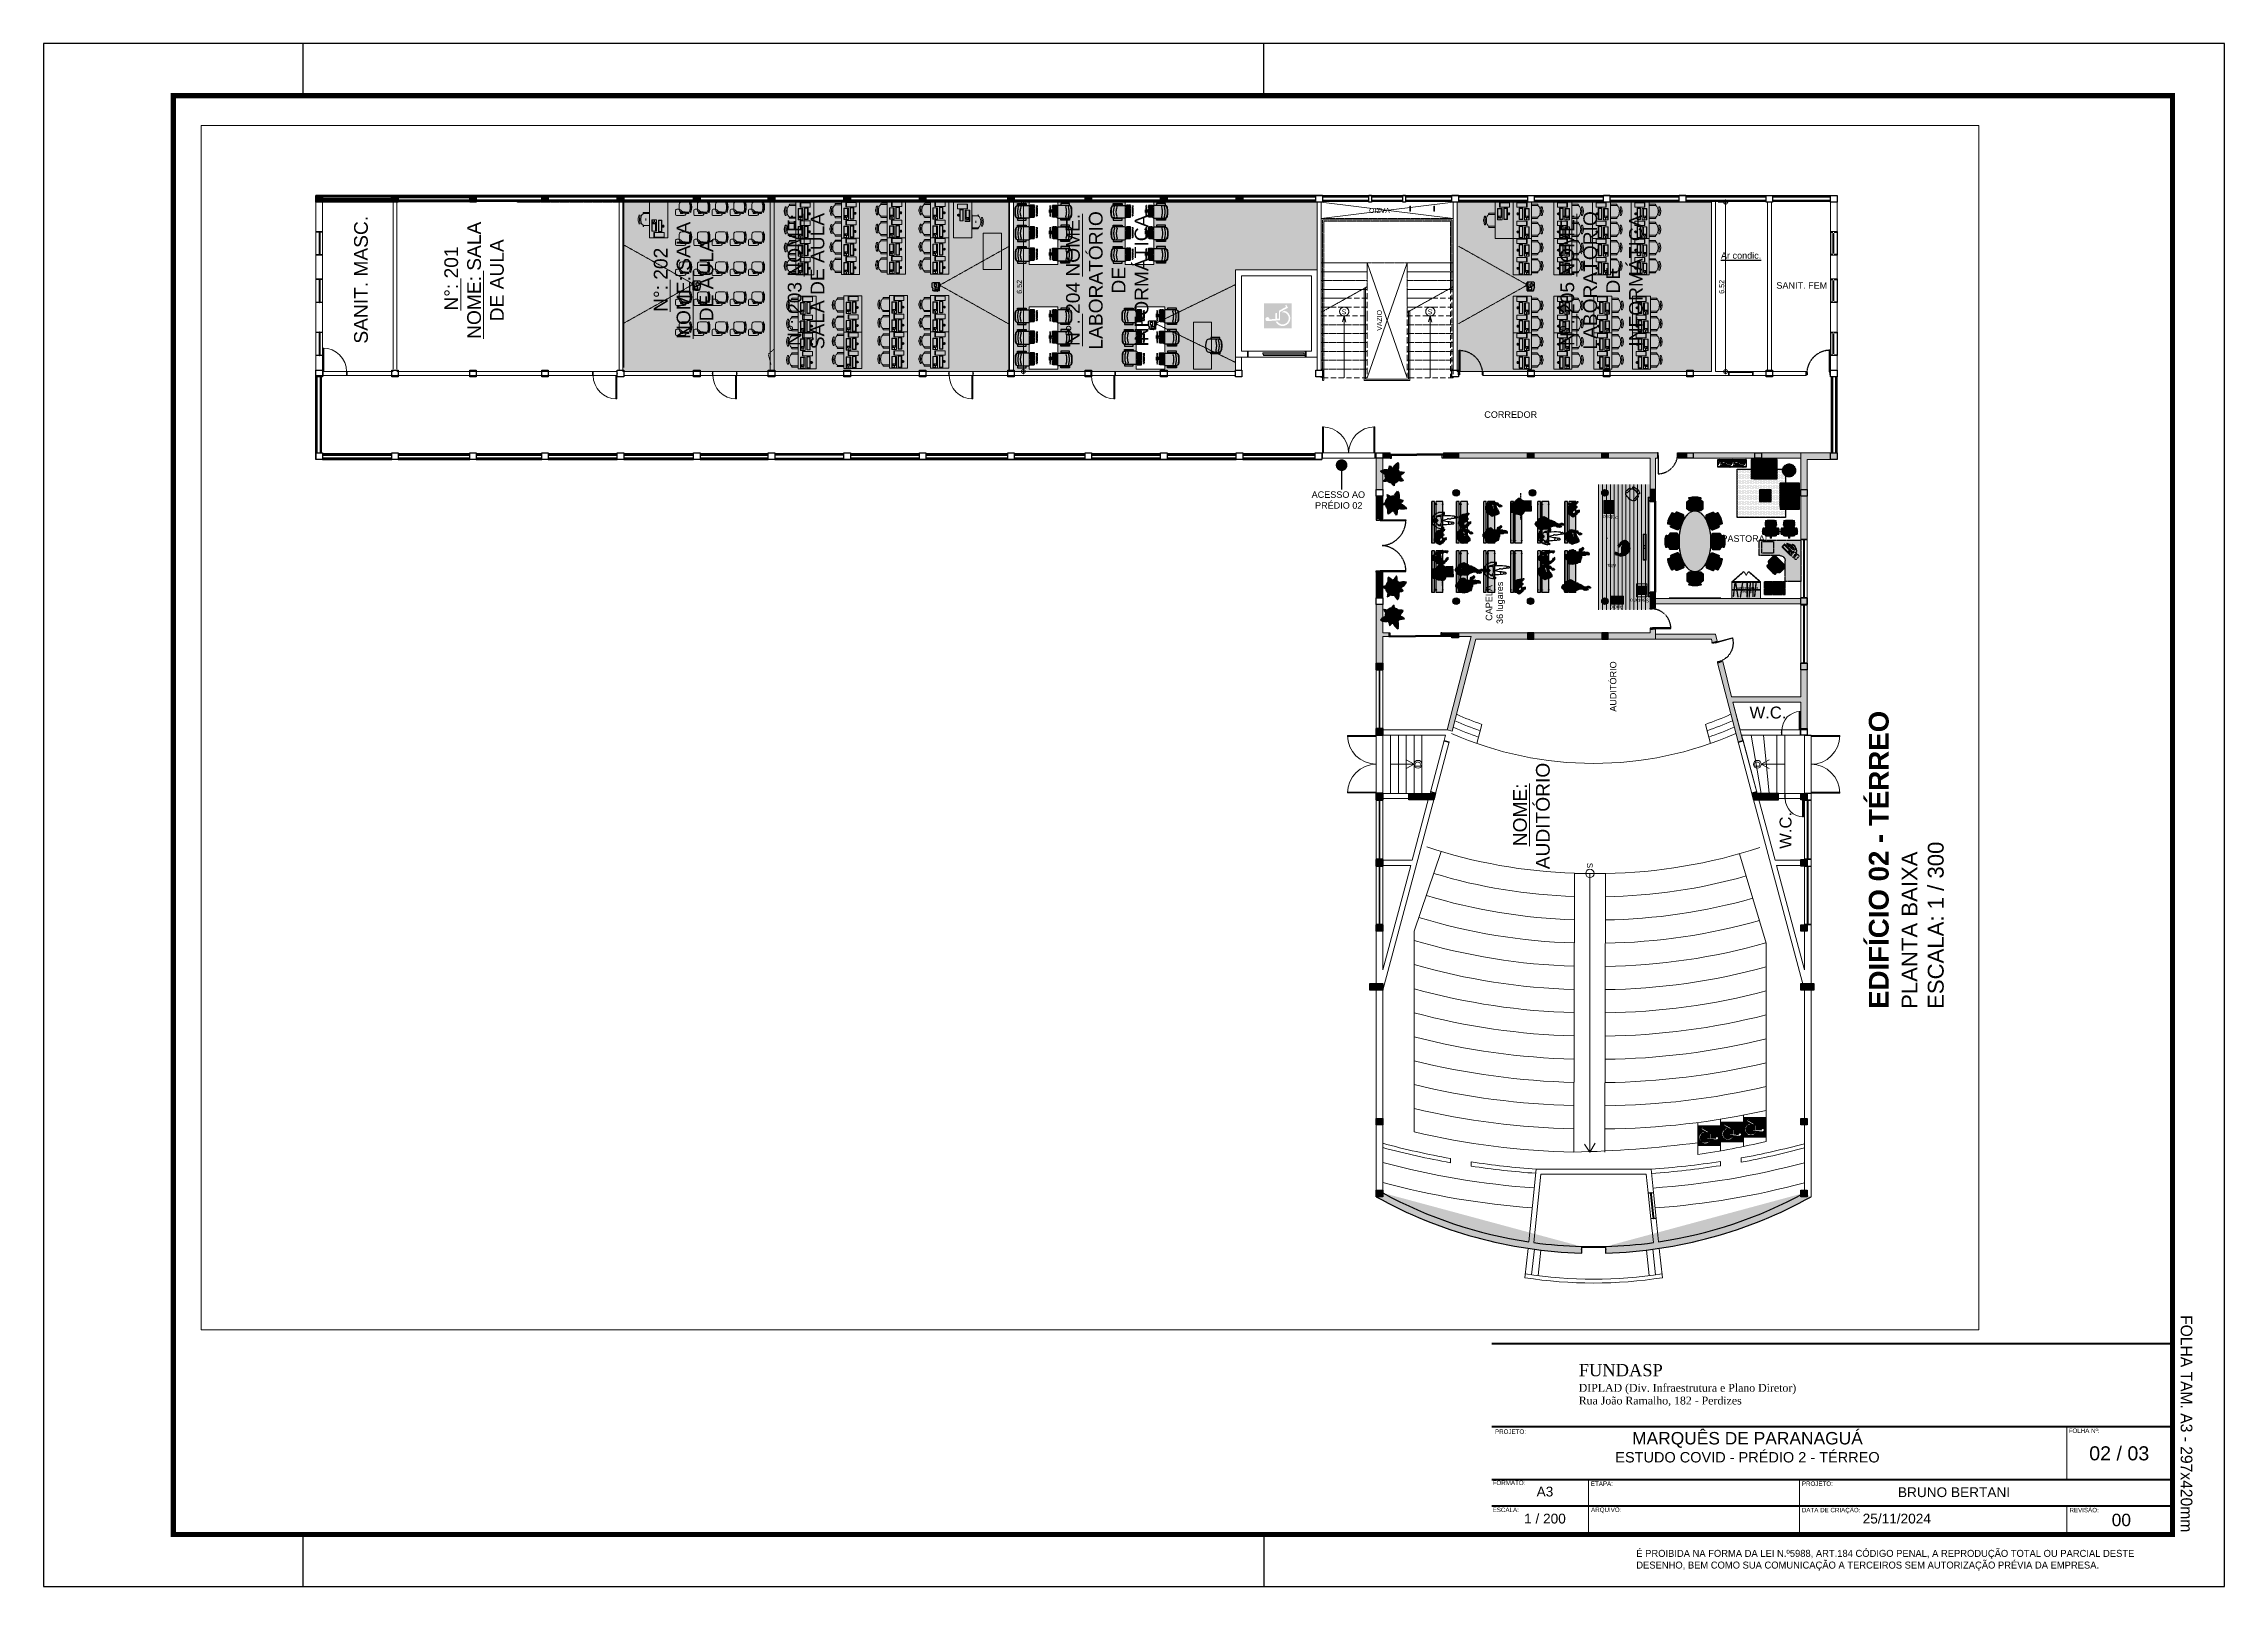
# Paper-space layout 'Predio 02-FL.02-03' of a CAD drawing. Header units: metres, sheet in millimetres. Extents: x 0 to 420, y 32 to 329.
# The model-space entities are those that its viewports show. They can reach past a viewport. Long polylines and large blocks are cut down to what shows.
import ezdxf

# ---------------------------------------------------------------- set-up
doc = ezdxf.new("R2010")
doc.units = ezdxf.units.M
doc.header["$LTSCALE"] = 0.508
doc.set_wipeout_variables(frame=1)
doc.header["$PDSIZE"] = -2
for name, pattern in [('HIDDEN', [0.375, 0.25, -0.125]), ('HIDDEN2', [0.1875, 0.125, -0.0625]), ('STYLE_01', [0.073819, 0.049213, -0.024606]), ('STYLE_17', [14.76378, 9.84252, -4.92126])]:
    doc.linetypes.add(name, pattern=pattern)
doc.layers.get('0').update_dxf_attribs({"lineweight": 15})
doc.layers.get('DEFPOINTS').update_dxf_attribs({"lineweight": 15})
for name, color, linetype, lineweight in [('01', 1, 'Continuous', 0), ('03', 3, 'Continuous', 15), ('08-SANITARIOS', 230, 'Continuous', 15), ('AMB-NOVOS', 10, 'Continuous', 15), ('ARQ-CAIX', 1, 'Continuous', 15), ('CARIMBO', 7, 'Continuous', 15), ('Construit', 150, 'Continuous', 0), ('CONTORNO', 7, 'Continuous', 15), ('COTAS', 2, 'Continuous', 15), ('Demolir', 10, 'HIDDEN', 15), ('EQUIPAMENTO', 3, 'Continuous', 0), ('MOBILIARIO', 252, 'Continuous', 18), ('Nenhuma', 7, 'Continuous', 5), ('None', 7, 'Continuous', 5), ('NãoImprimir', 7, 'Continuous', 5), ('paisagismo', 7, 'Continuous', 15), ('Peitoris', 2, 'Continuous', 5), ('PENA02', 7, 'Continuous', 15), ('PORTAS-JAN-ESCADA-DIVS-AUX', 2, 'Continuous', 15), ('ROTADEF', 253, 'Continuous', 15), ('Telhado-Princ', 7, 'Continuous', 5), ('USO-Capela', 201, 'Continuous', 15), ('USO-Lab Robótica', 74, 'Continuous', 15), ('USO-Laboratorio de inf', 40, 'Continuous', 15)]:
    doc.layers.add(name, color=color, linetype=linetype, lineweight=lineweight)
for name, color, linetype in [('AR-PORTAS', 1, 'Continuous'), ('AR-TEXTOS', 2, 'Continuous'), ('ARQ-COR', 2, 'Continuous'), ('ARQ-CXO', 2, 'Continuous'), ('ARQ-FLH', 7, 'Continuous'), ('ARQ-LAYOUT', 7, 'HIDDEN'), ('ARQ-LAYOUT HATCH', 252, 'Continuous'), ('ARQ-MOB-CAD', 250, 'Continuous'), ('madera', 34, 'Continuous'), ('MB-ARQ-ALVENARIA-HATCH', 251, 'Continuous'), ('MB-ARQ-HUMANIZAR', 7, 'Continuous'), ('MB-ARQ-MOBILIÁRIO 02', 2, 'Continuous'), ('MB-ARQ-MOBILIÁRIO-CADEIRAS', 7, 'Continuous'), ('MB-ARQ-MOBILIÁRIO-EQUIPAMENTO', 21, 'Continuous'), ('MB-ARQ-MOBILIÁRIO-VIDRO', 142, 'Continuous'), ('MB-ARQ-PAISAGISMO-PLANTA', 98, 'Continuous'), ('MB-ARQ-PORTA-EXISTENTE', 2, 'Continuous'), ('MB-ARQ-PORTA-PROJEÇÃO ABERTURA', 1, 'HIDDEN'), ('MB-ARQ-SANITÁRIO-PORTA', 2, 'Continuous'), ('MB-ARQ-SÓLIDO-01', 255, 'Continuous'), ('PENA06', 6, 'Continuous'), ('PENA2', 7, 'Continuous')]:
    doc.layers.add(name, color=color, linetype=linetype)
for name, color, linetype, true_color in [('MB-ARQ-MOBILIÁRIO-BP BRANCO', 7, 'Continuous', 0xebece5), ('MB-ARQ-MOBILIÁRIO-CADEIRAS-02', 7, 'Continuous', 0x747474), ('MB-ARQ-MOBILIÁRIO-CADEIRAS-04', 7, 'Continuous', 0x2c2c2c), ('MB-ARQ-MOBILIÁRIO-MADEIRADO 01', 7, 'Continuous', 0x724b34), ('MB-ARQ-MOBILIÁRIO-MADEIRADO 02', 7, 'Continuous', 0x513528)]:
    doc.layers.add(name, color=color, linetype=linetype, true_color=true_color)
doc.layers.add('MB-ARQ-VIEWPORT', color=5, linetype='HIDDEN2', plot=False)
doc.layers.add('XX_VIEW', color=242, linetype='Continuous', plot=False)
doc.styles.add('Arial', font='arial.ttf')
doc.styles.add('Arial (bold)', font='arialbd.ttf')
doc.styles.add('Century Gothic', font='GOTHIC.TTF')
doc.styles.add('Georgia (bold)', font='georgiab.ttf')
doc.styles.add('PO', font='romans.shx')
doc.styles.add('R80 - 1_100', font='arial.ttf', dxfattribs={"height": 0.25})
doc.styles.add('R80 - 1_75', font='arial.ttf', dxfattribs={"height": 0.1875})
doc.dimstyles.new('1_100', dxfattribs={"dimtxt": 0.2, "dimasz": 0.3, "dimexe": 0.1, "dimexo": 0.1, "dimgap": 0.05, "dimtad": 1, "dimzin": 4, "dimdsep": 46, "dimtxsty": 'Standard', "dimblk": 'DOTSMALL', "dimcen": 2.5, "dimdle": 0.1, "dimclrd": 170, "dimclre": 170, "dimclrt": 2, "dimazin": 0, "dimtfac": 1, "dimtix": 1, "dimtmove": 2, "dimatfit": 3, "dimldrblk": 'DOTSMALL', "dimfxl": 1, "dimlwd": -1, "dimlwe": -1, "dimarcsym": 0})
doc.dimstyles.new('DIM150', dxfattribs={"dimscale": 1.5, "dimtxt": 0.15, "dimasz": 0.05, "dimexe": 0.1, "dimexo": 0.1, "dimgap": 0.1, "dimtad": 1, "dimzin": 1, "dimdsep": 46, "dimtxsty": 'PO', "dimblk": 'DOT', "dimcen": 0.07, "dimclrd": 256, "dimclre": 256, "dimclrt": 2, "dimadec": 0, "dimazin": 0, "dimtfac": 1, "dimtix": 1, "dimtmove": 2, "dimatfit": 3, "dimldrblk": 'DOT', "dimfxl": 1, "dimarcsym": 0})
pattern_1 = [(0, (0, 0), (0, 6.985), [5.08, -1.905]), (90, (0, 0), (-6.985, 4e-16), [5.08, -1.905])]

psp = doc.layouts.new('Predio 02-FL.02-03')

# ---------------------------------------------------------------- texts
at = {"layer": 'Nenhuma', "color": 7}
for s, insert, char_height, attachment_point, line_spacing_factor, style in [('FUNDASP\\P{\\fGeorgia|b0|i0|c0|p18;\\H0.6415x;DIPLAD (Div. Infraestrutura e Plano Diretor)\\PRua João Ramalho, 182 - Perdizes}', (295.24, 74.53), 2.3514, 1, 0.976707, 'Georgia (bold)'), ('PROJETO:', (279.11, 61.94), 0.855, 1, 0.972128, 'Arial'), ('MARQUÊS DE PARANAGUÁ\\P{\\H0.83508x;ESTUDO COVID - PRÉDIO 2 - TÉRREO}', (327.73, 61.44), 2.395, 2, 0.96736, 'Arial'), ('FOLHA Nº:', (389.6, 62.11), 0.855, 1, 0.972128, 'Arial'), ('02 / 03', (399.33, 58.69), 2.706, 2, 0.972128, 'Arial'), ('FORMATO:', (278.66, 52.08), 0.855, 1, 0.972128, 'Arial'), ('A3', (288.73, 50.91), 1.88, 2, 0.972128, 'Arial'), ('ETAPA:', (297.57, 51.92), 0.855, 1, 0.972128, 'Arial'), ('PROJETO:', (338.21, 51.92), 0.855, 1, 0.972128, 'Arial'), ('BRUNO BERTANI', (367.51, 50.79), 1.8801, 2, 0.972128, 'Arial'), ('ESCALA:', (278.66, 46.88), 0.855, 1, 0.972128, 'Arial'), ('ARQUIVO:', (297.61, 46.9), 0.855, 1, 0.972128, 'Arial'), ('DATA DE CRIAÇÃO:', (338.21, 46.84), 0.8546, 1, 0.972128, 'Arial'), ('REVISÃO:', (389.75, 46.84), 0.855, 1, 0.972128, 'Arial'), ('25/11/2024', (356.49, 45.71), 1.88, 2, 0.972128, 'Arial')]:
    psp.add_mtext(s, dxfattribs=dict(at, insert=insert, char_height=char_height, attachment_point=attachment_point, line_spacing_factor=line_spacing_factor, style=style))
at = {"layer": 'Nenhuma', "color": 7, "attachment_point": 2, "line_spacing_factor": 0.972128, "style": 'Arial'}
for s, insert, char_height, width in [('1 / 200', (288.73, 45.71), 1.88, 12.9567), ('00', (399.74, 45.71), 2.393, 5.4895)]:
    psp.add_mtext(s, dxfattribs=dict(at, insert=insert, char_height=char_height, width=width))

msp = doc.modelspace()

# ---------------------------------------------------------------- texts
at = {"layer": 'AMB-NOVOS', "linetype": 'Continuous', "lineweight": 0, "char_height": 0.528095, "attachment_point": 1}
for s, width, insert in [('\\pi0.21928;{\\fArial|b0|i0|c0|p34;SANIT. MASC.}', 5.260219, (656.3589, -126.3681)), ('\\pi1.49161;{\\fArial|b0|i0|c0|p34;\\LN°:\\l 201\\P\\pi0.40282;\\LNOME: \\lSALA \\P\\pi1.07951;DE AULA}', 5.260219, (656.3589, -129.8443)), ('\\pi1.44334;{\\fArial|b0|i0|c0|p34;\\LN°:\\l 202\\P\\pi0.40282;\\LNOME: \\lSALA \\P\\pi1.07951;DE AULA}', 5.260219, (656.3589, -137.9123)), ('\\pi0.32768;{\\fArial|b0|i0|c0|p34;\\LN°:\\l 203 \\LNOME: \\P\\pi0.20502;\\lSALA DE AULA}', 5.626509, (656.1568, -143.0727)), ('\\pi1.88986;{\\fArial|b0|i0|c0|p34;\\P\\pi0.74109;\\LNOME: \\P\\pi-0.14291;\\lAUDITÓRIO}', 3.779715, (636.4843, -170.1315)), ('\\pi0.32768;{\\fArial|b0|i0|c0|p34;\\LN°:\\l 205 \\LNOME: \\P\\pi0.19223;\\lLABORATÓRIO \\P\\pi2.3491;DE \\P\\pi0.30607;INFORMÁTICA}', 5.626509, (656.1568, -172.8357))]:
    msp.add_mtext_dynamic_manual_height_columns(s, width=width, gutter_width=1.5088, heights=[0], dxfattribs=dict(at, insert=insert))
at = {"layer": 'AR-TEXTOS', "char_height": 0.25, "attachment_point": 1, "rotation": 270, "style": 'R80 - 1_100'}
for s, width, insert in [('\\pi0.23172;ACESSO AO \\P\\pi0.36294;PRÉDIO 02', 2.505044, (650.89, -163.0192)), ('\\pi0.24476;CORREDOR', 2.505044, (653.9709, -169.6558)), ('{\\fArial|b0|i0|c0|p34;PASTORAL}', 2.505044, (649.1975, -179.036)), ('\\pi1.34875;{\\LAr condic.}', 4.220012, (660.0968, -177.669))]:
    msp.add_mtext_dynamic_manual_height_columns(s, width=width, gutter_width=1, heights=[0], dxfattribs=dict(at, insert=insert))
at = {"layer": 'AR-TEXTOS', "char_height": 0.25, "attachment_point": 1, "style": 'R80 - 1_100'}
for s, insert in [('\\pi0.57184;CAPELA\\P\\pi0.45111;36 lugares', (645.3323, -169.9566)), ('\\pi0.29021;AUDITÓRIO', (642.1147, -174.74))]:
    msp.add_mtext_dynamic_manual_height_columns(s, width=2.505044, gutter_width=1, heights=[0], dxfattribs=dict(at, insert=insert))
at = {"layer": 'AR-TEXTOS', "attachment_point": 1}
for s, insert, char_height, width, rotation, style in [('Altar', (647.9583, -174.9831), 0.14, 0.553128, 90, 'R80 - 1_75'), ('Púlpito', (649.8347, -175.07), 0.14, 3.704712, 90, 'R80 - 1_75'), ('Apoio', (646.3529, -175.2491), 0.14, 1.297258, 90, 'R80 - 1_75'), ('Sacrário', (646.6153, -176.2449), 0.14, 3.704712, 90, 'R80 - 1_75'), ('SANIT. FEM', (658.943, -181.1512), 0.25, 2.072537, 270, 'R80 - 1_100')]:
    msp.add_mtext(s, dxfattribs=dict(at, insert=insert, char_height=char_height, width=width, rotation=rotation, style=style))
at = {"layer": 'Nenhuma', "color": 7, "lineweight": 0, "insert": (647.229, -180.0241), "char_height": 0.08, "attachment_point": 8, "rotation": 90, "line_spacing_factor": 0.991694, "style": 'Arial (bold)'}
msp.add_mtext('ROUPAS\\PCELEBRAÇÕES', dxfattribs=at)
at = {"layer": 'None', "color": 7, "linetype": 'Continuous', "lineweight": 5}
msp.add_text('S', height=0.2253, rotation=180, dxfattribs=at).set_placement((636.5863, -173.8558))
at = {"layer": 'None', "color": 7, "attachment_point": 2, "line_spacing_factor": 0.96736, "style": 'Arial'}
for s, insert, char_height, rotation in [('S', (657.7094, -164.5053), 0.1906, 90), ('VAZIO', (661.6063, -165.8644), 0.1906, 90), ('S', (657.7094, -167.8197), 0.1906, 90), ('W.C.', (642.6021, -180.8284), 0.45743, 270)]:
    msp.add_mtext(s, dxfattribs=dict(at, insert=insert, char_height=char_height, rotation=rotation))
at = {"layer": 'None', "color": 7}
for s, insert, char_height, attachment_point, line_spacing_factor, style in [('VAZIO', (657.473, -165.7659), 0.1906, 2, 0.96736, 'Arial'), ('W.C.', (637.8366, -181.2764), 0.45743, 2, 0.96736, 'Arial'), ('EDIFÍCIO 02 - TÉRREO\\P{\\fArial|b0|i0|c0|p34;\\H0.8x;PLANTA BAIXA\\PESCALA: 1 / 300}', (630.962, -184.7148), 0.762389, 1, 0.992596, 'Arial (bold)')]:
    msp.add_mtext(s, dxfattribs=dict(at, insert=insert, char_height=char_height, attachment_point=attachment_point, line_spacing_factor=line_spacing_factor, style=style))

# ---------------------------------------------------------------- blocks, each defined once
blk = doc.blocks.new('RP_FL A3')
at = {"color": 0}
for p, q in [((-395, 297), (-420, 297)), ((-370, 287), (-370, 297)), ((-185, 287), (-185, 297)), ((-370, 0), (-370, 10)), ((-185, 10), (-185, 0))]:
    blk.add_line(p, q, dxfattribs=at)
blk.add_lwpolyline([(-420, 0), (0, 0), (0, 297), (-420, 297)], close=True, dxfattribs=at)
at = {"color": 0, "const_width": 1}
blk.add_lwpolyline([(-10, 10), (-10, 287), (-395, 287), (-395, 10)], close=True, dxfattribs=at)
at = {"color": 0, "insert": (-6.16, 10.42), "char_height": 2.25, "width": 47.1988, "attachment_point": 3, "rotation": 270, "style": 'Century Gothic'}
blk.add_mtext('FOLHA TAM. A3 - 297x420mm', dxfattribs=at)
at = {"layer": 'ARQ-FLH', "color": 251, "linetype": 'Continuous', "ltscale": 10, "true_color": 0x636466, "insert": (-113.26, 5.02), "char_height": 1.35083, "width": 98.1077, "attachment_point": 4, "style": 'Century Gothic'}
blk.add_mtext('É PROIBIDA NA FORMA DA LEI N.º5988, ART.184 CÓDIGO PENAL, A REPRODUÇÃO TOTAL OU PARCIAL DESTE DESENHO, BEM COMO SUA COMUNICAÇÃO A TERCEIROS SEM AUTORIZAÇÃO PRÉVIA DA EMPRESA.', dxfattribs=at)
blk = doc.blocks.new('*U8033')
at = {"layer": 'ARQ-FLH', "color": 0}
blk.add_blockref('RP_FL A3', (10, -10), dxfattribs=at)
blk = doc.blocks.new('Grupo-3597')
at = {"layer": 'None', "color": 7, "linetype": 'Continuous', "lineweight": 5}
for p, q in [((-0.47, 0.132), (-0.47, -0.119)), ((0.47, 0.132), (0.47, -0.119))]:
    blk.add_line(p, q, dxfattribs=at)
blk = doc.blocks.new('Grupo-3598')
at = {"layer": 'None', "color": 7, "linetype": 'Continuous', "lineweight": 5}
for points in [[(-0.47, 0.132), (-0.45, 0.132), (-0.45, -0.119), (-0.47, -0.119)], [(0.45, 0.132), (0.47, 0.132), (0.47, -0.119), (0.45, -0.119)]]:
    blk.add_lwpolyline(points, close=True, dxfattribs=at)
blk = doc.blocks.new('Grupo-3599')
at = {"layer": 'None', "color": 7, "linetype": 'Continuous', "lineweight": 5}
for p, q in [((-0.47, 0.132), (-0.45, 0.132)), ((-0.45, 0.132), (-0.45, -0.119)), ((0.47, 0.132), (0.45, 0.132)), ((0.45, 0.132), (0.45, -0.119)), ((-0.47, -0.119), (-0.45, -0.119)), ((0.47, -0.119), (0.45, -0.119))]:
    blk.add_line(p, q, dxfattribs=at)
at = {"layer": 'None', "color": 7}
for name in ['Grupo-3597', 'Grupo-3598']:
    blk.add_blockref(name, (0, 0), dxfattribs=at)
blk = doc.blocks.new('Grupo-3600')
at = {"layer": 'None', "color": 7, "linetype": 'Continuous', "lineweight": 5}
blk.add_lwpolyline([(-0.45, 0.132), (0.45, 0.132), (0.45, 0.097), (-0.45, 0.097)], close=True, dxfattribs=at)
blk = doc.blocks.new('Grupo-3601')
at = {"layer": 'None', "color": 7, "linetype": 'Continuous', "lineweight": 5}
for p, q in [((-0.45, 0.132), (0.45, 0.132)), ((-0.45, 0.132), (-0.45, 0.097)), ((-0.45, 0.097), (0.45, 0.097)), ((0.45, 0.132), (0.45, 0.097))]:
    blk.add_line(p, q, dxfattribs=at)
at = {"layer": 'None', "color": 7}
blk.add_blockref('Grupo-3600', (0, 0), dxfattribs=at)
blk = doc.blocks.new('Grupo-3602')
at = {"layer": 'Peitoris', "color": 7}
blk.add_blockref('Grupo-3601', (0, 0), dxfattribs=at)
blk = doc.blocks.new('Door (2D)-122')
at = {"layer": 'NãoImprimir', "color": 7, "linetype": 'Continuous', "lineweight": 5}
for p in [(-0.47, 0.006), (0.47, 0.006)]:
    blk.add_point(p, dxfattribs=at)
at = {"layer": 'None', "color": 7}
for name in ['Grupo-3599', 'Grupo-3602']:
    blk.add_blockref(name, (0, 0), dxfattribs=at)
blk = doc.blocks.new('Grupo-3603')
at = {"layer": 'None', "color": 7, "linetype": 'Continuous', "lineweight": 5}
for p, q in [((-1.02, 0.1), (-1.02, -0.1)), ((1.02, 0.1), (1.02, -0.1))]:
    blk.add_line(p, q, dxfattribs=at)
blk = doc.blocks.new('Grupo-3604')
at = {"layer": 'None', "color": 7, "linetype": 'Continuous', "lineweight": 5}
for points in [[(-1.02, 0.1), (-1, 0.1), (-1, -0.1), (-1.02, -0.1)], [(1, 0.1), (1.02, 0.1), (1.02, -0.1), (1, -0.1)]]:
    blk.add_lwpolyline(points, close=True, dxfattribs=at)
blk = doc.blocks.new('Grupo-3605')
at = {"layer": 'None', "color": 7, "linetype": 'Continuous', "lineweight": 5}
for p, q in [((-1.02, 0.1), (-1, 0.1)), ((-1, 0.1), (-1, -0.1)), ((1.02, 0.1), (1, 0.1)), ((1, 0.1), (1, -0.1)), ((-1.02, -0.1), (-1, -0.1)), ((1.02, -0.1), (1, -0.1))]:
    blk.add_line(p, q, dxfattribs=at)
at = {"layer": 'None', "color": 7}
for name in ['Grupo-3603', 'Grupo-3604']:
    blk.add_blockref(name, (0, 0), dxfattribs=at)
blk = doc.blocks.new('Grupo-3606')
at = {"layer": 'None', "color": 7, "linetype": 'Continuous', "lineweight": 5}
for p, q in [((1.02, 0.1), (-1.02, 0.1)), ((1.02, -0.1), (-1.02, -0.1))]:
    blk.add_line(p, q, dxfattribs=at)
blk = doc.blocks.new('Door (2D)-123')
at = {"layer": 'NãoImprimir', "color": 7, "linetype": 'Continuous', "lineweight": 5}
for p in [(-1.02, 0), (1.02, 0)]:
    blk.add_point(p, dxfattribs=at)
at = {"layer": 'None', "color": 7}
blk.add_blockref('Grupo-3605', (0, 0), dxfattribs=at)
at = {"layer": 'Telhado-Princ', "color": 7}
blk.add_blockref('Grupo-3606', (0, 0), dxfattribs=at)
blk = doc.blocks.new('Grupo-3607')
at = {"layer": 'None', "color": 7, "linetype": 'Continuous', "lineweight": 5}
for p, q in [((-1.02, 0.1), (-1.02, -0.1)), ((1.02, 0.1), (1.02, -0.1))]:
    blk.add_line(p, q, dxfattribs=at)
blk = doc.blocks.new('Grupo-3608')
at = {"layer": 'None', "color": 7, "linetype": 'Continuous', "lineweight": 5}
for points in [[(-1.02, 0.1), (-1, 0.1), (-1, -0.1), (-1.02, -0.1)], [(1, 0.1), (1.02, 0.1), (1.02, -0.1), (1, -0.1)]]:
    blk.add_lwpolyline(points, close=True, dxfattribs=at)
blk = doc.blocks.new('Grupo-3609')
at = {"layer": 'None', "color": 7, "linetype": 'Continuous', "lineweight": 5}
for p, q in [((-1.02, 0.1), (-1, 0.1)), ((-1, 0.1), (-1, -0.1)), ((1.02, 0.1), (1, 0.1)), ((1, 0.1), (1, -0.1)), ((-1.02, -0.1), (-1, -0.1)), ((1.02, -0.1), (1, -0.1))]:
    blk.add_line(p, q, dxfattribs=at)
at = {"layer": 'None', "color": 7}
for name in ['Grupo-3607', 'Grupo-3608']:
    blk.add_blockref(name, (0, 0), dxfattribs=at)
blk = doc.blocks.new('Grupo-3610')
at = {"layer": 'None', "color": 7, "linetype": 'Continuous', "lineweight": 5}
for p, q in [((1.02, 0.1), (-1.02, 0.1)), ((1.02, -0.1), (-1.02, -0.1))]:
    blk.add_line(p, q, dxfattribs=at)
blk = doc.blocks.new('Door (2D)-124')
at = {"layer": 'NãoImprimir', "color": 7, "linetype": 'Continuous', "lineweight": 5}
for p in [(-1.02, 0), (1.02, 0)]:
    blk.add_point(p, dxfattribs=at)
at = {"layer": 'None', "color": 7}
blk.add_blockref('Grupo-3609', (0, 0), dxfattribs=at)
at = {"layer": 'Telhado-Princ', "color": 7}
blk.add_blockref('Grupo-3610', (0, 0), dxfattribs=at)
blk = doc.blocks.new('Grupo-3618')
at = {"layer": 'None', "color": 7, "linetype": 'Continuous', "lineweight": 5}
for p, q in [((-0.37, 0.1), (-0.37, -0.1)), ((0.37, 0.1), (0.37, -0.1))]:
    blk.add_line(p, q, dxfattribs=at)
blk = doc.blocks.new('Grupo-3619')
at = {"layer": 'None', "color": 7, "linetype": 'Continuous', "lineweight": 5}
for points in [[(-0.37, 0.1), (-0.35, 0.1), (-0.35, -0.1), (-0.37, -0.1)], [(0.35, 0.1), (0.37, 0.1), (0.37, -0.1), (0.35, -0.1)]]:
    blk.add_lwpolyline(points, close=True, dxfattribs=at)
blk = doc.blocks.new('Grupo-3620')
at = {"layer": 'None', "color": 7, "linetype": 'Continuous', "lineweight": 5}
for p, q in [((-0.37, 0.1), (-0.35, 0.1)), ((-0.35, 0.1), (-0.35, -0.1)), ((0.37, 0.1), (0.35, 0.1)), ((0.35, 0.1), (0.35, -0.1)), ((-0.37, -0.1), (-0.35, -0.1)), ((0.37, -0.1), (0.35, -0.1))]:
    blk.add_line(p, q, dxfattribs=at)
at = {"layer": 'None', "color": 7}
for name in ['Grupo-3618', 'Grupo-3619']:
    blk.add_blockref(name, (0, 0), dxfattribs=at)
blk = doc.blocks.new('Grupo-3621')
at = {"layer": 'None', "color": 7, "linetype": 'Continuous', "lineweight": 5}
blk.add_arc((-0.35, 0.1), 0.7, 0, 90, dxfattribs=at)
blk = doc.blocks.new('Grupo-3622')
at = {"layer": 'None', "color": 7, "linetype": 'Continuous', "lineweight": 5}
blk.add_lwpolyline([(-0.35, 0.1), (-0.35, 0.8), (-0.315, 0.8), (-0.315, 0.1)], close=True, dxfattribs=at)
blk = doc.blocks.new('Grupo-3623')
at = {"layer": 'None', "color": 7, "linetype": 'Continuous', "lineweight": 5}
for p, q in [((-0.35, 0.1), (-0.35, 0.8)), ((-0.35, 0.8), (-0.315, 0.8)), ((-0.35, 0.1), (-0.315, 0.1)), ((-0.315, 0.1), (-0.315, 0.8))]:
    blk.add_line(p, q, dxfattribs=at)
at = {"layer": 'None', "color": 7}
blk.add_blockref('Grupo-3622', (0, 0), dxfattribs=at)
blk = doc.blocks.new('Grupo-3624')
at = {"layer": 'Peitoris', "color": 7}
blk.add_blockref('Grupo-3623', (0, 0), dxfattribs=at)
blk = doc.blocks.new('Grupo-3625')
at = {"layer": 'None', "color": 7, "linetype": 'Continuous', "lineweight": 5}
for p, q in [((0.37, 0.1), (-0.37, 0.1)), ((0.37, -0.1), (-0.37, -0.1))]:
    blk.add_line(p, q, dxfattribs=at)
blk = doc.blocks.new('Door (2D)-126')
at = {"layer": 'NãoImprimir', "color": 7, "linetype": 'Continuous', "lineweight": 5}
for p in [(-0.37, 0), (0.37, 0)]:
    blk.add_point(p, dxfattribs=at)
at = {"layer": 'None', "color": 7}
for name in ['Grupo-3620', 'Grupo-3624']:
    blk.add_blockref(name, (0, 0), dxfattribs=at)
at = {"layer": 'Peitoris', "color": 7}
blk.add_blockref('Grupo-3621', (0, 0), dxfattribs=at)
at = {"layer": 'Telhado-Princ', "color": 7}
blk.add_blockref('Grupo-3625', (0, 0), dxfattribs=at)
blk = doc.blocks.new('Grupo-4990')
at = {"layer": 'None', "color": 7, "linetype": 'Continuous', "lineweight": 5}
for points in [[(-1.125, 0.125), (-1.10595, 0.125), (-1.10595, -0.125), (-1.125, -0.125)], [(1.10595, 0.125), (1.125, 0.125), (1.125, -0.125), (1.10595, -0.125)]]:
    blk.add_lwpolyline(points, close=True, dxfattribs=at)
blk = doc.blocks.new('Grupo-4991')
at = {"layer": 'None', "color": 7, "linetype": 'Continuous', "lineweight": 5}
for p, q in [((-1.125, 0.125), (-1.10595, 0.125)), ((-1.10595, 0.125), (-1.10595, -0.125)), ((1.125, 0.125), (1.10595, 0.125)), ((1.10595, 0.125), (1.10595, -0.125)), ((-1.125, -0.125), (-1.10595, -0.125)), ((1.125, -0.125), (1.10595, -0.125))]:
    blk.add_line(p, q, dxfattribs=at)
at = {"layer": 'None', "color": 7}
blk.add_blockref('Grupo-4990', (0, 0), dxfattribs=at)
blk = doc.blocks.new('Grupo-4992')
at = {"layer": 'None', "color": 7, "linetype": 'Continuous', "lineweight": 5}
for p, q in [((-1.106, 0.017), (-1.106, -0.017)), ((0, 0.017), (0, -0.017))]:
    blk.add_line(p, q, dxfattribs=at)
blk = doc.blocks.new('Grupo-4993')
at = {"layer": 'None', "color": 7, "linetype": 'Continuous', "lineweight": 5}
for points in [[(-1.106, 0.017), (-1.055, 0.017), (-1.055, -0.017), (-1.106, -0.017)], [(-0.051, 0.017), (0, 0.017), (0, -0.017), (-0.051, -0.017)]]:
    blk.add_lwpolyline(points, close=True, dxfattribs=at)
blk = doc.blocks.new('Grupo-4994')
at = {"layer": 'None', "color": 7, "linetype": 'Continuous', "lineweight": 5}
for p, q in [((-1.106, 0.017), (-1.055, 0.017)), ((-1.055, 0.017), (-1.055, -0.017)), ((0, 0.017), (-0.051, 0.017)), ((-0.051, 0.017), (-0.051, -0.017)), ((-1.106, -0.017), (-1.055, -0.017)), ((0, -0.017), (-0.051, -0.017))]:
    blk.add_line(p, q, dxfattribs=at)
blk.add_lwpolyline([(-1.055, 0.017), (-0.051, 0.017), (-0.051, -0.017), (-1.055, -0.017)], close=True, dxfattribs=at)
at = {"layer": 'None', "color": 7}
for name in ['Grupo-4992', 'Grupo-4993']:
    blk.add_blockref(name, (0, 0), dxfattribs=at)
blk = doc.blocks.new('Grupo-4996')
at = {"layer": 'None', "color": 7, "linetype": 'Continuous', "lineweight": 25}
for p, q in [((-1.05515, 0.000635), (-0.0508, 0.000635)), ((-1.05515, -0.000635), (-0.0508, -0.000635))]:
    blk.add_line(p, q, dxfattribs=at)
blk = doc.blocks.new('Grupo-4997')
at = {"layer": 'Peitoris'}
for name in ['Grupo-4994', 'Grupo-4996']:
    blk.add_blockref(name, (0, 0), dxfattribs=at)
blk = doc.blocks.new('Grupo-4998')
at = {"layer": 'None', "color": 7, "linetype": 'Continuous', "lineweight": 5}
for p, q in [((0, 0.017), (0, -0.017)), ((1.106, 0.017), (1.106, -0.017))]:
    blk.add_line(p, q, dxfattribs=at)
blk = doc.blocks.new('Grupo-4999')
at = {"layer": 'None', "color": 7, "linetype": 'Continuous', "lineweight": 5}
for points in [[(0, 0.017), (0.051, 0.017), (0.051, -0.017), (0, -0.017)], [(1.055, 0.017), (1.106, 0.017), (1.106, -0.017), (1.055, -0.017)]]:
    blk.add_lwpolyline(points, close=True, dxfattribs=at)
blk = doc.blocks.new('Grupo-5000')
at = {"layer": 'None', "color": 7, "linetype": 'Continuous', "lineweight": 5}
for p, q in [((0, 0.017), (0.051, 0.017)), ((0.051, 0.017), (0.051, -0.017)), ((1.106, 0.017), (1.055, 0.017)), ((1.055, 0.017), (1.055, -0.017)), ((0, -0.017), (0.051, -0.017)), ((1.106, -0.017), (1.055, -0.017))]:
    blk.add_line(p, q, dxfattribs=at)
blk.add_lwpolyline([(0.051, 0.017), (1.055, 0.017), (1.055, -0.017), (0.051, -0.017)], close=True, dxfattribs=at)
at = {"layer": 'None', "color": 7}
for name in ['Grupo-4998', 'Grupo-4999']:
    blk.add_blockref(name, (0, 0), dxfattribs=at)
blk = doc.blocks.new('Grupo-5002')
at = {"layer": 'None', "color": 7, "linetype": 'Continuous', "lineweight": 25}
for p, q in [((0.0508, 0.000635), (1.05515, 0.000635)), ((0.0508, -0.000635), (1.05515, -0.000635))]:
    blk.add_line(p, q, dxfattribs=at)
blk = doc.blocks.new('Grupo-5003')
at = {"layer": 'Peitoris'}
for name in ['Grupo-5000', 'Grupo-5002']:
    blk.add_blockref(name, (0, 0), dxfattribs=at)
blk = doc.blocks.new('Grupo-5004')
at = {"layer": 'None', "color": 7, "linetype": 'Continuous', "lineweight": 20}
for p, q in [((1.125, 0.125), (-1.125, 0.125)), ((1.125, -0.125), (-1.125, -0.125))]:
    blk.add_line(p, q, dxfattribs=at)
blk = doc.blocks.new('Window (2D)-421')
at = {"color": 7, "linetype": 'Continuous', "lineweight": 5}
blk.add_wipeout([(-1.125, 0.125), (1.125, 0.125), (1.125, -0.125), (-1.125, -0.125)], dxfattribs=at).dxf.layer = 'None'
at = {"layer": 'None', "color": 7, "linetype": 'Continuous', "lineweight": 5}
for p, q in [((-1.125, 0.125), (1.125, 0.125)), ((-1.125, -0.125), (1.125, -0.125))]:
    blk.add_line(p, q, dxfattribs=at)
at = {"layer": 'NãoImprimir', "linetype": 'Continuous'}
for p in [(-1.125, 0), (1.125, 0)]:
    blk.add_point(p, dxfattribs=at)
at = {"layer": 'None', "color": 7}
for name in ['Grupo-4991', 'Grupo-4997', 'Grupo-5003']:
    blk.add_blockref(name, (0, 0), dxfattribs=at)
at = {"layer": 'Telhado-Princ'}
blk.add_blockref('Grupo-5004', (0, 0), dxfattribs=at)
blk = doc.blocks.new('Grupo-5005')
at = {"layer": 'None', "color": 7, "linetype": 'Continuous', "lineweight": 5}
for points in [[(-1.14, 0.125), (-1.12095, 0.125), (-1.12095, -0.125), (-1.14, -0.125)], [(1.12095, 0.125), (1.14, 0.125), (1.14, -0.125), (1.12095, -0.125)]]:
    blk.add_lwpolyline(points, close=True, dxfattribs=at)
blk = doc.blocks.new('Grupo-5006')
at = {"layer": 'None', "color": 7, "linetype": 'Continuous', "lineweight": 5}
for p, q in [((-1.14, 0.125), (-1.12095, 0.125)), ((-1.12095, 0.125), (-1.12095, -0.125)), ((1.14, 0.125), (1.12095, 0.125)), ((1.12095, 0.125), (1.12095, -0.125)), ((-1.14, -0.125), (-1.12095, -0.125)), ((1.14, -0.125), (1.12095, -0.125))]:
    blk.add_line(p, q, dxfattribs=at)
at = {"layer": 'None', "color": 7}
blk.add_blockref('Grupo-5005', (0, 0), dxfattribs=at)
blk = doc.blocks.new('Grupo-5007')
at = {"layer": 'None', "color": 7, "linetype": 'Continuous', "lineweight": 5}
for p, q in [((-1.121, 0.017), (-1.121, -0.017)), ((0, 0.017), (0, -0.017))]:
    blk.add_line(p, q, dxfattribs=at)
blk = doc.blocks.new('Grupo-5008')
at = {"layer": 'None', "color": 7, "linetype": 'Continuous', "lineweight": 5}
for points in [[(-1.121, 0.017), (-1.07, 0.017), (-1.07, -0.017), (-1.121, -0.017)], [(-0.051, 0.017), (0, 0.017), (0, -0.017), (-0.051, -0.017)]]:
    blk.add_lwpolyline(points, close=True, dxfattribs=at)
blk = doc.blocks.new('Grupo-5009')
at = {"layer": 'None', "color": 7, "linetype": 'Continuous', "lineweight": 5}
for p, q in [((-1.121, 0.017), (-1.07, 0.017)), ((-1.07, 0.017), (-1.07, -0.017)), ((0, 0.017), (-0.051, 0.017)), ((-0.051, 0.017), (-0.051, -0.017)), ((-1.121, -0.017), (-1.07, -0.017)), ((0, -0.017), (-0.051, -0.017))]:
    blk.add_line(p, q, dxfattribs=at)
blk.add_lwpolyline([(-1.07, 0.017), (-0.051, 0.017), (-0.051, -0.017), (-1.07, -0.017)], close=True, dxfattribs=at)
at = {"layer": 'None', "color": 7}
for name in ['Grupo-5007', 'Grupo-5008']:
    blk.add_blockref(name, (0, 0), dxfattribs=at)
blk = doc.blocks.new('Grupo-5011')
at = {"layer": 'None', "color": 7, "linetype": 'Continuous', "lineweight": 25}
for p, q in [((-1.07015, 0.000635), (-0.0508, 0.000635)), ((-1.07015, -0.000635), (-0.0508, -0.000635))]:
    blk.add_line(p, q, dxfattribs=at)
blk = doc.blocks.new('Grupo-5012')
at = {"layer": 'Peitoris'}
for name in ['Grupo-5009', 'Grupo-5011']:
    blk.add_blockref(name, (0, 0), dxfattribs=at)
blk = doc.blocks.new('Grupo-5013')
at = {"layer": 'None', "color": 7, "linetype": 'Continuous', "lineweight": 5}
for p, q in [((0, 0.017), (0, -0.017)), ((1.121, 0.017), (1.121, -0.017))]:
    blk.add_line(p, q, dxfattribs=at)
blk = doc.blocks.new('Grupo-5014')
at = {"layer": 'None', "color": 7, "linetype": 'Continuous', "lineweight": 5}
for points in [[(0, 0.017), (0.051, 0.017), (0.051, -0.017), (0, -0.017)], [(1.07, 0.017), (1.121, 0.017), (1.121, -0.017), (1.07, -0.017)]]:
    blk.add_lwpolyline(points, close=True, dxfattribs=at)
blk = doc.blocks.new('Grupo-5015')
at = {"layer": 'None', "color": 7, "linetype": 'Continuous', "lineweight": 5}
for p, q in [((0, 0.017), (0.051, 0.017)), ((0.051, 0.017), (0.051, -0.017)), ((1.121, 0.017), (1.07, 0.017)), ((1.07, 0.017), (1.07, -0.017)), ((0, -0.017), (0.051, -0.017)), ((1.121, -0.017), (1.07, -0.017))]:
    blk.add_line(p, q, dxfattribs=at)
blk.add_lwpolyline([(0.051, 0.017), (1.07, 0.017), (1.07, -0.017), (0.051, -0.017)], close=True, dxfattribs=at)
at = {"layer": 'None', "color": 7}
for name in ['Grupo-5013', 'Grupo-5014']:
    blk.add_blockref(name, (0, 0), dxfattribs=at)
blk = doc.blocks.new('Grupo-5017')
at = {"layer": 'None', "color": 7, "linetype": 'Continuous', "lineweight": 25}
for p, q in [((0.0508, 0.000635), (1.07015, 0.000635)), ((0.0508, -0.000635), (1.07015, -0.000635))]:
    blk.add_line(p, q, dxfattribs=at)
blk = doc.blocks.new('Grupo-5018')
at = {"layer": 'Peitoris'}
for name in ['Grupo-5015', 'Grupo-5017']:
    blk.add_blockref(name, (0, 0), dxfattribs=at)
blk = doc.blocks.new('Grupo-5019')
at = {"layer": 'None', "color": 7, "linetype": 'Continuous', "lineweight": 20}
for p, q in [((1.14, 0.125), (-1.14, 0.125)), ((1.14, -0.125), (-1.14, -0.125))]:
    blk.add_line(p, q, dxfattribs=at)
blk = doc.blocks.new('Window (2D)-422')
at = {"color": 7, "linetype": 'Continuous', "lineweight": 5}
blk.add_wipeout([(-1.14, 0.125), (1.14, 0.125), (1.14, -0.125), (-1.14, -0.125)], dxfattribs=at).dxf.layer = 'None'
at = {"layer": 'None', "color": 7, "linetype": 'Continuous', "lineweight": 5}
for p, q in [((-1.14, 0.125), (1.14, 0.125)), ((-1.14, -0.125), (1.14, -0.125))]:
    blk.add_line(p, q, dxfattribs=at)
at = {"layer": 'NãoImprimir', "linetype": 'Continuous'}
for p in [(-1.14, 0), (1.14, 0)]:
    blk.add_point(p, dxfattribs=at)
at = {"layer": 'None', "color": 7}
for name in ['Grupo-5006', 'Grupo-5012', 'Grupo-5018']:
    blk.add_blockref(name, (0, 0), dxfattribs=at)
at = {"layer": 'Telhado-Princ'}
blk.add_blockref('Grupo-5019', (0, 0), dxfattribs=at)
blk = doc.blocks.new('Grupo-5020')
at = {"layer": 'None', "color": 7, "linetype": 'Continuous', "lineweight": 5}
for points in [[(-1.125, 0.125), (-1.10595, 0.125), (-1.10595, -0.125), (-1.125, -0.125)], [(1.10595, 0.125), (1.125, 0.125), (1.125, -0.125), (1.10595, -0.125)]]:
    blk.add_lwpolyline(points, close=True, dxfattribs=at)
blk = doc.blocks.new('Grupo-5021')
at = {"layer": 'None', "color": 7, "linetype": 'Continuous', "lineweight": 5}
for p, q in [((-1.125, 0.125), (-1.10595, 0.125)), ((-1.10595, 0.125), (-1.10595, -0.125)), ((1.125, 0.125), (1.10595, 0.125)), ((1.10595, 0.125), (1.10595, -0.125)), ((-1.125, -0.125), (-1.10595, -0.125)), ((1.125, -0.125), (1.10595, -0.125))]:
    blk.add_line(p, q, dxfattribs=at)
at = {"layer": 'None', "color": 7}
blk.add_blockref('Grupo-5020', (0, 0), dxfattribs=at)
blk = doc.blocks.new('Grupo-5022')
at = {"layer": 'None', "color": 7, "linetype": 'Continuous', "lineweight": 5}
for p, q in [((-1.106, 0.017), (-1.106, -0.017)), ((0, 0.017), (0, -0.017))]:
    blk.add_line(p, q, dxfattribs=at)
blk = doc.blocks.new('Grupo-5023')
at = {"layer": 'None', "color": 7, "linetype": 'Continuous', "lineweight": 5}
for points in [[(-1.106, 0.017), (-1.055, 0.017), (-1.055, -0.017), (-1.106, -0.017)], [(-0.051, 0.017), (0, 0.017), (0, -0.017), (-0.051, -0.017)]]:
    blk.add_lwpolyline(points, close=True, dxfattribs=at)
blk = doc.blocks.new('Grupo-5024')
at = {"layer": 'None', "color": 7, "linetype": 'Continuous', "lineweight": 5}
for p, q in [((-1.106, 0.017), (-1.055, 0.017)), ((-1.055, 0.017), (-1.055, -0.017)), ((0, 0.017), (-0.051, 0.017)), ((-0.051, 0.017), (-0.051, -0.017)), ((-1.106, -0.017), (-1.055, -0.017)), ((0, -0.017), (-0.051, -0.017))]:
    blk.add_line(p, q, dxfattribs=at)
blk.add_lwpolyline([(-1.055, 0.017), (-0.051, 0.017), (-0.051, -0.017), (-1.055, -0.017)], close=True, dxfattribs=at)
at = {"layer": 'None', "color": 7}
for name in ['Grupo-5022', 'Grupo-5023']:
    blk.add_blockref(name, (0, 0), dxfattribs=at)
blk = doc.blocks.new('Grupo-5026')
at = {"layer": 'None', "color": 7, "linetype": 'Continuous', "lineweight": 25}
for p, q in [((-1.05515, 0.000635), (-0.0508, 0.000635)), ((-1.05515, -0.000635), (-0.0508, -0.000635))]:
    blk.add_line(p, q, dxfattribs=at)
blk = doc.blocks.new('Grupo-5027')
at = {"layer": 'Peitoris'}
for name in ['Grupo-5024', 'Grupo-5026']:
    blk.add_blockref(name, (0, 0), dxfattribs=at)
blk = doc.blocks.new('Grupo-5028')
at = {"layer": 'None', "color": 7, "linetype": 'Continuous', "lineweight": 5}
for p, q in [((0, 0.017), (0, -0.017)), ((1.106, 0.017), (1.106, -0.017))]:
    blk.add_line(p, q, dxfattribs=at)
blk = doc.blocks.new('Grupo-5029')
at = {"layer": 'None', "color": 7, "linetype": 'Continuous', "lineweight": 5}
for points in [[(0, 0.017), (0.051, 0.017), (0.051, -0.017), (0, -0.017)], [(1.055, 0.017), (1.106, 0.017), (1.106, -0.017), (1.055, -0.017)]]:
    blk.add_lwpolyline(points, close=True, dxfattribs=at)
blk = doc.blocks.new('Grupo-5030')
at = {"layer": 'None', "color": 7, "linetype": 'Continuous', "lineweight": 5}
for p, q in [((0, 0.017), (0.051, 0.017)), ((0.051, 0.017), (0.051, -0.017)), ((1.106, 0.017), (1.055, 0.017)), ((1.055, 0.017), (1.055, -0.017)), ((0, -0.017), (0.051, -0.017)), ((1.106, -0.017), (1.055, -0.017))]:
    blk.add_line(p, q, dxfattribs=at)
blk.add_lwpolyline([(0.051, 0.017), (1.055, 0.017), (1.055, -0.017), (0.051, -0.017)], close=True, dxfattribs=at)
at = {"layer": 'None', "color": 7}
for name in ['Grupo-5028', 'Grupo-5029']:
    blk.add_blockref(name, (0, 0), dxfattribs=at)
blk = doc.blocks.new('Grupo-5032')
at = {"layer": 'None', "color": 7, "linetype": 'Continuous', "lineweight": 25}
for p, q in [((0.0508, 0.000635), (1.05515, 0.000635)), ((0.0508, -0.000635), (1.05515, -0.000635))]:
    blk.add_line(p, q, dxfattribs=at)
blk = doc.blocks.new('Grupo-5033')
at = {"layer": 'Peitoris'}
for name in ['Grupo-5030', 'Grupo-5032']:
    blk.add_blockref(name, (0, 0), dxfattribs=at)
blk = doc.blocks.new('Grupo-5034')
at = {"layer": 'None', "color": 7, "linetype": 'Continuous', "lineweight": 20}
for p, q in [((1.125, 0.125), (-1.125, 0.125)), ((1.125, -0.125), (-1.125, -0.125))]:
    blk.add_line(p, q, dxfattribs=at)
blk = doc.blocks.new('Window (2D)-423')
at = {"color": 7, "linetype": 'Continuous', "lineweight": 5}
blk.add_wipeout([(-1.125, 0.125), (1.125, 0.125), (1.125, -0.125), (-1.125, -0.125)], dxfattribs=at).dxf.layer = 'None'
at = {"layer": 'None', "color": 7, "linetype": 'Continuous', "lineweight": 5}
for p, q in [((-1.125, 0.125), (1.125, 0.125)), ((-1.125, -0.125), (1.125, -0.125))]:
    blk.add_line(p, q, dxfattribs=at)
at = {"layer": 'NãoImprimir', "linetype": 'Continuous'}
for p in [(-1.125, 0), (1.125, 0)]:
    blk.add_point(p, dxfattribs=at)
at = {"layer": 'None', "color": 7}
for name in ['Grupo-5021', 'Grupo-5027', 'Grupo-5033']:
    blk.add_blockref(name, (0, 0), dxfattribs=at)
at = {"layer": 'Telhado-Princ'}
blk.add_blockref('Grupo-5034', (0, 0), dxfattribs=at)
blk = doc.blocks.new('Grupo-5035')
at = {"layer": 'None', "color": 7, "linetype": 'Continuous', "lineweight": 5}
for points in [[(-1.125, 0.125), (-1.10595, 0.125), (-1.10595, -0.125), (-1.125, -0.125)], [(1.10595, 0.125), (1.125, 0.125), (1.125, -0.125), (1.10595, -0.125)]]:
    blk.add_lwpolyline(points, close=True, dxfattribs=at)
blk = doc.blocks.new('Grupo-5036')
at = {"layer": 'None', "color": 7, "linetype": 'Continuous', "lineweight": 5}
for p, q in [((-1.125, 0.125), (-1.10595, 0.125)), ((-1.10595, 0.125), (-1.10595, -0.125)), ((1.125, 0.125), (1.10595, 0.125)), ((1.10595, 0.125), (1.10595, -0.125)), ((-1.125, -0.125), (-1.10595, -0.125)), ((1.125, -0.125), (1.10595, -0.125))]:
    blk.add_line(p, q, dxfattribs=at)
at = {"layer": 'None', "color": 7}
blk.add_blockref('Grupo-5035', (0, 0), dxfattribs=at)
blk = doc.blocks.new('Grupo-5037')
at = {"layer": 'None', "color": 7, "linetype": 'Continuous', "lineweight": 5}
for p, q in [((-1.106, 0.017), (-1.106, -0.017)), ((0, 0.017), (0, -0.017))]:
    blk.add_line(p, q, dxfattribs=at)
blk = doc.blocks.new('Grupo-5038')
at = {"layer": 'None', "color": 7, "linetype": 'Continuous', "lineweight": 5}
for points in [[(-1.106, 0.017), (-1.055, 0.017), (-1.055, -0.017), (-1.106, -0.017)], [(-0.051, 0.017), (0, 0.017), (0, -0.017), (-0.051, -0.017)]]:
    blk.add_lwpolyline(points, close=True, dxfattribs=at)
blk = doc.blocks.new('Grupo-5039')
at = {"layer": 'None', "color": 7, "linetype": 'Continuous', "lineweight": 5}
for p, q in [((-1.106, 0.017), (-1.055, 0.017)), ((-1.055, 0.017), (-1.055, -0.017)), ((0, 0.017), (-0.051, 0.017)), ((-0.051, 0.017), (-0.051, -0.017)), ((-1.106, -0.017), (-1.055, -0.017)), ((0, -0.017), (-0.051, -0.017))]:
    blk.add_line(p, q, dxfattribs=at)
blk.add_lwpolyline([(-1.055, 0.017), (-0.051, 0.017), (-0.051, -0.017), (-1.055, -0.017)], close=True, dxfattribs=at)
at = {"layer": 'None', "color": 7}
for name in ['Grupo-5037', 'Grupo-5038']:
    blk.add_blockref(name, (0, 0), dxfattribs=at)
blk = doc.blocks.new('Grupo-5041')
at = {"layer": 'None', "color": 7, "linetype": 'Continuous', "lineweight": 25}
for p, q in [((-1.05515, 0.000635), (-0.0508, 0.000635)), ((-1.05515, -0.000635), (-0.0508, -0.000635))]:
    blk.add_line(p, q, dxfattribs=at)
blk = doc.blocks.new('Grupo-5042')
at = {"layer": 'Peitoris'}
for name in ['Grupo-5039', 'Grupo-5041']:
    blk.add_blockref(name, (0, 0), dxfattribs=at)
blk = doc.blocks.new('Grupo-5043')
at = {"layer": 'None', "color": 7, "linetype": 'Continuous', "lineweight": 5}
for p, q in [((0, 0.017), (0, -0.017)), ((1.106, 0.017), (1.106, -0.017))]:
    blk.add_line(p, q, dxfattribs=at)
blk = doc.blocks.new('Grupo-5044')
at = {"layer": 'None', "color": 7, "linetype": 'Continuous', "lineweight": 5}
for points in [[(0, 0.017), (0.051, 0.017), (0.051, -0.017), (0, -0.017)], [(1.055, 0.017), (1.106, 0.017), (1.106, -0.017), (1.055, -0.017)]]:
    blk.add_lwpolyline(points, close=True, dxfattribs=at)
blk = doc.blocks.new('Grupo-5045')
at = {"layer": 'None', "color": 7, "linetype": 'Continuous', "lineweight": 5}
for p, q in [((0, 0.017), (0.051, 0.017)), ((0.051, 0.017), (0.051, -0.017)), ((1.106, 0.017), (1.055, 0.017)), ((1.055, 0.017), (1.055, -0.017)), ((0, -0.017), (0.051, -0.017)), ((1.106, -0.017), (1.055, -0.017))]:
    blk.add_line(p, q, dxfattribs=at)
blk.add_lwpolyline([(0.051, 0.017), (1.055, 0.017), (1.055, -0.017), (0.051, -0.017)], close=True, dxfattribs=at)
at = {"layer": 'None', "color": 7}
for name in ['Grupo-5043', 'Grupo-5044']:
    blk.add_blockref(name, (0, 0), dxfattribs=at)
blk = doc.blocks.new('Grupo-5047')
at = {"layer": 'None', "color": 7, "linetype": 'Continuous', "lineweight": 25}
for p, q in [((0.0508, 0.000635), (1.05515, 0.000635)), ((0.0508, -0.000635), (1.05515, -0.000635))]:
    blk.add_line(p, q, dxfattribs=at)
blk = doc.blocks.new('Grupo-5048')
at = {"layer": 'Peitoris'}
for name in ['Grupo-5045', 'Grupo-5047']:
    blk.add_blockref(name, (0, 0), dxfattribs=at)
blk = doc.blocks.new('Grupo-5049')
at = {"layer": 'None', "color": 7, "linetype": 'Continuous', "lineweight": 20}
for p, q in [((1.125, 0.125), (-1.125, 0.125)), ((1.125, -0.125), (-1.125, -0.125))]:
    blk.add_line(p, q, dxfattribs=at)
blk = doc.blocks.new('Window (2D)-424')
at = {"color": 7, "linetype": 'Continuous', "lineweight": 5}
blk.add_wipeout([(-1.125, 0.125), (1.125, 0.125), (1.125, -0.125), (-1.125, -0.125)], dxfattribs=at).dxf.layer = 'None'
at = {"layer": 'None', "color": 7, "linetype": 'Continuous', "lineweight": 5}
for p, q in [((-1.125, 0.125), (1.125, 0.125)), ((-1.125, -0.125), (1.125, -0.125))]:
    blk.add_line(p, q, dxfattribs=at)
at = {"layer": 'NãoImprimir', "linetype": 'Continuous'}
for p in [(-1.125, 0), (1.125, 0)]:
    blk.add_point(p, dxfattribs=at)
at = {"layer": 'None', "color": 7}
for name in ['Grupo-5036', 'Grupo-5042', 'Grupo-5048']:
    blk.add_blockref(name, (0, 0), dxfattribs=at)
at = {"layer": 'Telhado-Princ'}
blk.add_blockref('Grupo-5049', (0, 0), dxfattribs=at)
blk = doc.blocks.new('Grupo-5050')
at = {"layer": 'None', "color": 7, "linetype": 'Continuous', "lineweight": 5}
for p, q in [((-1.12, 0.125), (-1.12, -0.125)), ((1.12, 0.125), (1.12, -0.125))]:
    blk.add_line(p, q, dxfattribs=at)
blk = doc.blocks.new('Grupo-5051')
at = {"layer": 'None', "color": 7, "linetype": 'Continuous', "lineweight": 5}
for points in [[(-1.12, 0.125), (-1.1, 0.125), (-1.1, -0.125), (-1.12, -0.125)], [(1.1, 0.125), (1.12, 0.125), (1.12, -0.125), (1.1, -0.125)]]:
    blk.add_lwpolyline(points, close=True, dxfattribs=at)
blk = doc.blocks.new('Grupo-5052')
at = {"layer": 'None', "color": 7, "linetype": 'Continuous', "lineweight": 5}
for p, q in [((-1.12, 0.125), (-1.1, 0.125)), ((-1.1, 0.125), (-1.1, -0.125)), ((1.12, 0.125), (1.1, 0.125)), ((1.1, 0.125), (1.1, -0.125)), ((-1.12, -0.125), (-1.1, -0.125)), ((1.12, -0.125), (1.1, -0.125))]:
    blk.add_line(p, q, dxfattribs=at)
at = {"layer": 'None', "color": 7}
for name in ['Grupo-5050', 'Grupo-5051']:
    blk.add_blockref(name, (0, 0), dxfattribs=at)
blk = doc.blocks.new('Grupo-5053')
at = {"layer": 'None', "color": 7, "linetype": 'Continuous', "lineweight": 5}
blk.add_arc((-1.1, 0.125), 1.099, 0, 90, dxfattribs=at)
blk = doc.blocks.new('Grupo-5054')
at = {"layer": 'None', "color": 7, "linetype": 'Continuous', "lineweight": 5}
blk.add_lwpolyline([(-1.1, 0.125), (-1.1, 1.22375), (-1.065, 1.22375), (-1.065, 0.125)], close=True, dxfattribs=at)
blk = doc.blocks.new('Grupo-5055')
at = {"layer": 'None', "color": 7, "linetype": 'Continuous', "lineweight": 5}
for p, q in [((-1.1, 0.125), (-1.1, 1.22375)), ((-1.1, 1.22375), (-1.065, 1.22375)), ((-1.065, 0.125), (-1.065, 1.22375)), ((-1.1, 0.125), (-1.065, 0.125))]:
    blk.add_line(p, q, dxfattribs=at)
at = {"layer": 'None', "color": 7}
blk.add_blockref('Grupo-5054', (0, 0), dxfattribs=at)
blk = doc.blocks.new('Grupo-5056')
at = {"layer": 'Peitoris', "color": 7}
blk.add_blockref('Grupo-5055', (0, 0), dxfattribs=at)
blk = doc.blocks.new('Grupo-5057')
at = {"layer": 'None', "color": 7, "linetype": 'Continuous', "lineweight": 5}
blk.add_arc((1.1, 0.125), 1.099, 90, 180, dxfattribs=at)
blk = doc.blocks.new('Grupo-5058')
at = {"layer": 'None', "color": 7, "linetype": 'Continuous', "lineweight": 5}
blk.add_lwpolyline([(1.1, 1.22375), (1.1, 0.125), (1.065, 0.125), (1.065, 1.22375)], close=True, dxfattribs=at)
blk = doc.blocks.new('Grupo-5059')
at = {"layer": 'None', "color": 7, "linetype": 'Continuous', "lineweight": 5}
for p, q in [((1.065, 1.22375), (1.065, 0.125)), ((1.1, 1.22375), (1.065, 1.22375)), ((1.1, 1.22375), (1.1, 0.125)), ((1.1, 0.125), (1.065, 0.125))]:
    blk.add_line(p, q, dxfattribs=at)
at = {"layer": 'None', "color": 7}
blk.add_blockref('Grupo-5058', (0, 0), dxfattribs=at)
blk = doc.blocks.new('Grupo-5060')
at = {"layer": 'Peitoris', "color": 7}
blk.add_blockref('Grupo-5059', (0, 0), dxfattribs=at)
blk = doc.blocks.new('Grupo-5061')
at = {"layer": 'None', "color": 7, "linetype": 'Continuous', "lineweight": 5}
for p, q in [((1.12, 0.125), (-1.12, 0.125)), ((1.12, -0.125), (-1.12, -0.125))]:
    blk.add_line(p, q, dxfattribs=at)
blk = doc.blocks.new('Door (2D)-178')
at = {"layer": 'NãoImprimir', "color": 7, "linetype": 'Continuous', "lineweight": 5}
for p in [(-1.12, 0), (1.12, 0)]:
    blk.add_point(p, dxfattribs=at)
at = {"layer": 'None', "color": 7}
for name in ['Grupo-5056', 'Grupo-5060', 'Grupo-5052']:
    blk.add_blockref(name, (0, 0), dxfattribs=at)
at = {"layer": 'Peitoris', "color": 7}
for name in ['Grupo-5053', 'Grupo-5057']:
    blk.add_blockref(name, (0, 0), dxfattribs=at)
at = {"layer": 'Telhado-Princ', "color": 7}
blk.add_blockref('Grupo-5061', (0, 0), dxfattribs=at)
blk = doc.blocks.new('Grupo-5086')
at = {"color": 7, "linetype": 'Continuous', "lineweight": 5}
for points in [[(-0.45, 0.125), (-0.43095, 0.125), (-0.43095, -0.125), (-0.45, -0.125)], [(0.43095, 0.125), (0.45, 0.125), (0.45, -0.125), (0.43095, -0.125)]]:
    blk.add_wipeout(points, dxfattribs=at).dxf.layer = 'None'
at = {"layer": 'None', "color": 7, "linetype": 'Continuous', "lineweight": 5}
for points in [[(-0.45, 0.125), (-0.43095, 0.125), (-0.43095, -0.125), (-0.45, -0.125)], [(0.43095, 0.125), (0.45, 0.125), (0.45, -0.125), (0.43095, -0.125)]]:
    blk.add_lwpolyline(points, close=True, dxfattribs=at)
blk = doc.blocks.new('Grupo-5087')
at = {"layer": 'None', "color": 7}
blk.add_blockref('Grupo-5086', (0, 0), dxfattribs=at)
at = {"layer": 'None', "color": 7, "linetype": 'Continuous', "lineweight": 5}
for p, q in [((-0.45, 0.125), (-0.43095, 0.125)), ((-0.43095, 0.125), (-0.43095, -0.125)), ((0.45, 0.125), (0.43095, 0.125)), ((0.43095, 0.125), (0.43095, -0.125)), ((-0.45, -0.125), (-0.43095, -0.125)), ((0.45, -0.125), (0.43095, -0.125))]:
    blk.add_line(p, q, dxfattribs=at)
blk = doc.blocks.new('Grupo-5088')
at = {"layer": 'None', "color": 7, "linetype": 'Continuous', "lineweight": 5}
for p, q in [((-0.43095, 0.034925), (-0.43095, 0)), ((0.43095, 0.034925), (0.43095, 0))]:
    blk.add_line(p, q, dxfattribs=at)
blk = doc.blocks.new('Grupo-5089')
at = {"color": 7, "linetype": 'Continuous', "lineweight": 5}
for points in [[(-0.43095, 0.034925), (-0.38015, 0.034925), (-0.38015, 0), (-0.43095, 0)], [(0.38015, 0.034925), (0.43095, 0.034925), (0.43095, 0), (0.38015, 0)]]:
    blk.add_wipeout(points, dxfattribs=at).dxf.layer = 'None'
at = {"layer": 'None', "color": 7, "linetype": 'Continuous', "lineweight": 5}
for points in [[(-0.43095, 0.034925), (-0.38015, 0.034925), (-0.38015, 0), (-0.43095, 0)], [(0.38015, 0.034925), (0.43095, 0.034925), (0.43095, 0), (0.38015, 0)]]:
    blk.add_lwpolyline(points, close=True, dxfattribs=at)
blk = doc.blocks.new('Grupo-5090')
at = {"layer": 'None', "color": 7}
blk.add_blockref('Grupo-5088', (0, 0), dxfattribs=at)
at = {"color": 7, "linetype": 'Continuous', "lineweight": 5}
blk.add_wipeout([(-0.38015, 0.034925), (0.38015, 0.034925), (0.38015, 0), (-0.38015, 0)], dxfattribs=at).dxf.layer = 'None'
at = {"layer": 'None', "color": 7, "linetype": 'Continuous', "lineweight": 5}
blk.add_lwpolyline([(-0.38015, 0.034925), (0.38015, 0.034925), (0.38015, 0), (-0.38015, 0)], close=True, dxfattribs=at)
at = {"layer": 'None', "color": 7}
blk.add_blockref('Grupo-5089', (0, 0), dxfattribs=at)
at = {"layer": 'None', "color": 7, "linetype": 'Continuous', "lineweight": 5}
for p, q in [((-0.43095, 0.034925), (-0.38015, 0.034925)), ((-0.43095, 0), (-0.38015, 0)), ((-0.38015, 0.034925), (-0.38015, 0)), ((0.43095, 0.034925), (0.38015, 0.034925)), ((0.38015, 0.034925), (0.38015, 0)), ((0.43095, 0), (0.38015, 0))]:
    blk.add_line(p, q, dxfattribs=at)
blk = doc.blocks.new('Grupo-5091')
at = {"color": 7, "linetype": 'Continuous', "lineweight": 9}
blk.add_wipeout([(-0.38, 0.018), (0.38, 0.018), (0.38, 0.017), (-0.38, 0.017)], dxfattribs=at).dxf.layer = 'None'
blk = doc.blocks.new('Grupo-5092')
at = {"layer": 'None', "color": 7}
blk.add_blockref('Grupo-5091', (0, 0), dxfattribs=at)
at = {"layer": 'None', "color": 7, "linetype": 'Continuous', "lineweight": 25}
for p, q in [((-0.38, 0.018), (0.38, 0.018)), ((-0.38, 0.017), (0.38, 0.017))]:
    blk.add_line(p, q, dxfattribs=at)
blk = doc.blocks.new('Grupo-5093')
at = {"layer": 'None', "color": 7, "linetype": 'Continuous', "lineweight": 20}
for p, q in [((0.45, 0.125), (-0.45, 0.125)), ((0.45, -0.125), (-0.45, -0.125))]:
    blk.add_line(p, q, dxfattribs=at)
blk = doc.blocks.new('Window (2D)-428')
at = {"color": 7, "linetype": 'Continuous', "lineweight": 5}
blk.add_wipeout([(-0.45, 0.125), (0.45, 0.125), (0.45, -0.125), (-0.45, -0.125)], dxfattribs=at).dxf.layer = 'None'
at = {"layer": 'None', "color": 7}
blk.add_blockref('Grupo-5087', (0, 0), dxfattribs=at)
at = {"layer": 'None', "color": 7, "linetype": 'Continuous', "lineweight": 5}
for p, q in [((-0.45, 0.125), (0.45, 0.125)), ((-0.45, -0.125), (0.45, -0.125))]:
    blk.add_line(p, q, dxfattribs=at)
at = {"layer": 'NãoImprimir', "linetype": 'Continuous'}
for p in [(-0.45, 0), (0.45, 0)]:
    blk.add_point(p, dxfattribs=at)
at = {"layer": 'Peitoris'}
blk.add_blockref('Grupo-5090', (0, 0), dxfattribs=at)
blk.add_blockref('Grupo-5092', (0, 0), dxfattribs=at)
at = {"layer": 'Telhado-Princ'}
blk.add_blockref('Grupo-5093', (0, 0), dxfattribs=at)
blk = doc.blocks.new('Grupo-5094')
at = {"color": 7, "linetype": 'Continuous', "lineweight": 5}
for points in [[(-0.45, 0.125), (-0.43095, 0.125), (-0.43095, -0.125), (-0.45, -0.125)], [(0.43095, 0.125), (0.45, 0.125), (0.45, -0.125), (0.43095, -0.125)]]:
    blk.add_wipeout(points, dxfattribs=at).dxf.layer = 'None'
at = {"layer": 'None', "color": 7, "linetype": 'Continuous', "lineweight": 5}
for points in [[(-0.45, 0.125), (-0.43095, 0.125), (-0.43095, -0.125), (-0.45, -0.125)], [(0.43095, 0.125), (0.45, 0.125), (0.45, -0.125), (0.43095, -0.125)]]:
    blk.add_lwpolyline(points, close=True, dxfattribs=at)
blk = doc.blocks.new('Grupo-5095')
at = {"layer": 'None', "color": 7}
blk.add_blockref('Grupo-5094', (0, 0), dxfattribs=at)
at = {"layer": 'None', "color": 7, "linetype": 'Continuous', "lineweight": 5}
for p, q in [((-0.45, 0.125), (-0.43095, 0.125)), ((-0.43095, 0.125), (-0.43095, -0.125)), ((0.45, 0.125), (0.43095, 0.125)), ((0.43095, 0.125), (0.43095, -0.125)), ((-0.45, -0.125), (-0.43095, -0.125)), ((0.45, -0.125), (0.43095, -0.125))]:
    blk.add_line(p, q, dxfattribs=at)
blk = doc.blocks.new('Grupo-5096')
at = {"layer": 'None', "color": 7, "linetype": 'Continuous', "lineweight": 5}
for p, q in [((-0.43095, 0.034925), (-0.43095, 0)), ((0.43095, 0.034925), (0.43095, 0))]:
    blk.add_line(p, q, dxfattribs=at)
blk = doc.blocks.new('Grupo-5097')
at = {"color": 7, "linetype": 'Continuous', "lineweight": 5}
for points in [[(-0.43095, 0.034925), (-0.38015, 0.034925), (-0.38015, 0), (-0.43095, 0)], [(0.38015, 0.034925), (0.43095, 0.034925), (0.43095, 0), (0.38015, 0)]]:
    blk.add_wipeout(points, dxfattribs=at).dxf.layer = 'None'
at = {"layer": 'None', "color": 7, "linetype": 'Continuous', "lineweight": 5}
for points in [[(-0.43095, 0.034925), (-0.38015, 0.034925), (-0.38015, 0), (-0.43095, 0)], [(0.38015, 0.034925), (0.43095, 0.034925), (0.43095, 0), (0.38015, 0)]]:
    blk.add_lwpolyline(points, close=True, dxfattribs=at)
blk = doc.blocks.new('Grupo-5098')
at = {"layer": 'None', "color": 7}
blk.add_blockref('Grupo-5096', (0, 0), dxfattribs=at)
at = {"color": 7, "linetype": 'Continuous', "lineweight": 5}
blk.add_wipeout([(-0.38015, 0.034925), (0.38015, 0.034925), (0.38015, 0), (-0.38015, 0)], dxfattribs=at).dxf.layer = 'None'
at = {"layer": 'None', "color": 7, "linetype": 'Continuous', "lineweight": 5}
blk.add_lwpolyline([(-0.38015, 0.034925), (0.38015, 0.034925), (0.38015, 0), (-0.38015, 0)], close=True, dxfattribs=at)
at = {"layer": 'None', "color": 7}
blk.add_blockref('Grupo-5097', (0, 0), dxfattribs=at)
at = {"layer": 'None', "color": 7, "linetype": 'Continuous', "lineweight": 5}
for p, q in [((-0.43095, 0.034925), (-0.38015, 0.034925)), ((-0.43095, 0), (-0.38015, 0)), ((-0.38015, 0.034925), (-0.38015, 0)), ((0.43095, 0.034925), (0.38015, 0.034925)), ((0.38015, 0.034925), (0.38015, 0)), ((0.43095, 0), (0.38015, 0))]:
    blk.add_line(p, q, dxfattribs=at)
blk = doc.blocks.new('Grupo-5099')
at = {"color": 7, "linetype": 'Continuous', "lineweight": 9}
blk.add_wipeout([(-0.38, 0.018), (0.38, 0.018), (0.38, 0.017), (-0.38, 0.017)], dxfattribs=at).dxf.layer = 'None'
blk = doc.blocks.new('Grupo-5100')
at = {"layer": 'None', "color": 7}
blk.add_blockref('Grupo-5099', (0, 0), dxfattribs=at)
at = {"layer": 'None', "color": 7, "linetype": 'Continuous', "lineweight": 25}
for p, q in [((-0.38, 0.018), (0.38, 0.018)), ((-0.38, 0.017), (0.38, 0.017))]:
    blk.add_line(p, q, dxfattribs=at)
blk = doc.blocks.new('Grupo-5101')
at = {"layer": 'None', "color": 7, "linetype": 'Continuous', "lineweight": 20}
for p, q in [((0.45, 0.125), (-0.45, 0.125)), ((0.45, -0.125), (-0.45, -0.125))]:
    blk.add_line(p, q, dxfattribs=at)
blk = doc.blocks.new('Window (2D)-429')
at = {"color": 7, "linetype": 'Continuous', "lineweight": 5}
blk.add_wipeout([(-0.45, 0.125), (0.45, 0.125), (0.45, -0.125), (-0.45, -0.125)], dxfattribs=at).dxf.layer = 'None'
at = {"layer": 'None', "color": 7}
blk.add_blockref('Grupo-5095', (0, 0), dxfattribs=at)
at = {"layer": 'None', "color": 7, "linetype": 'Continuous', "lineweight": 5}
for p, q in [((-0.45, 0.125), (0.45, 0.125)), ((-0.45, -0.125), (0.45, -0.125))]:
    blk.add_line(p, q, dxfattribs=at)
at = {"layer": 'NãoImprimir', "linetype": 'Continuous'}
for p in [(-0.45, 0), (0.45, 0)]:
    blk.add_point(p, dxfattribs=at)
at = {"layer": 'Peitoris'}
blk.add_blockref('Grupo-5098', (0, 0), dxfattribs=at)
blk.add_blockref('Grupo-5100', (0, 0), dxfattribs=at)
at = {"layer": 'Telhado-Princ'}
blk.add_blockref('Grupo-5101', (0, 0), dxfattribs=at)
blk = doc.blocks.new('Grupo-5102')
at = {"color": 7, "linetype": 'Continuous', "lineweight": 5}
for points in [[(-0.45, 0.125), (-0.43095, 0.125), (-0.43095, -0.125), (-0.45, -0.125)], [(0.43095, 0.125), (0.45, 0.125), (0.45, -0.125), (0.43095, -0.125)]]:
    blk.add_wipeout(points, dxfattribs=at).dxf.layer = 'None'
at = {"layer": 'None', "color": 7, "linetype": 'Continuous', "lineweight": 5}
for points in [[(-0.45, 0.125), (-0.43095, 0.125), (-0.43095, -0.125), (-0.45, -0.125)], [(0.43095, 0.125), (0.45, 0.125), (0.45, -0.125), (0.43095, -0.125)]]:
    blk.add_lwpolyline(points, close=True, dxfattribs=at)
blk = doc.blocks.new('Grupo-5103')
at = {"layer": 'None', "color": 7}
blk.add_blockref('Grupo-5102', (0, 0), dxfattribs=at)
at = {"layer": 'None', "color": 7, "linetype": 'Continuous', "lineweight": 5}
for p, q in [((-0.45, 0.125), (-0.43095, 0.125)), ((-0.43095, 0.125), (-0.43095, -0.125)), ((0.45, 0.125), (0.43095, 0.125)), ((0.43095, 0.125), (0.43095, -0.125)), ((-0.45, -0.125), (-0.43095, -0.125)), ((0.45, -0.125), (0.43095, -0.125))]:
    blk.add_line(p, q, dxfattribs=at)
blk = doc.blocks.new('Grupo-5104')
at = {"layer": 'None', "color": 7, "linetype": 'Continuous', "lineweight": 5}
for p, q in [((-0.43095, 0.034925), (-0.43095, 0)), ((0.43095, 0.034925), (0.43095, 0))]:
    blk.add_line(p, q, dxfattribs=at)
blk = doc.blocks.new('Grupo-5105')
at = {"color": 7, "linetype": 'Continuous', "lineweight": 5}
for points in [[(-0.43095, 0.034925), (-0.38015, 0.034925), (-0.38015, 0), (-0.43095, 0)], [(0.38015, 0.034925), (0.43095, 0.034925), (0.43095, 0), (0.38015, 0)]]:
    blk.add_wipeout(points, dxfattribs=at).dxf.layer = 'None'
at = {"layer": 'None', "color": 7, "linetype": 'Continuous', "lineweight": 5}
for points in [[(-0.43095, 0.034925), (-0.38015, 0.034925), (-0.38015, 0), (-0.43095, 0)], [(0.38015, 0.034925), (0.43095, 0.034925), (0.43095, 0), (0.38015, 0)]]:
    blk.add_lwpolyline(points, close=True, dxfattribs=at)
blk = doc.blocks.new('Grupo-5106')
at = {"layer": 'None', "color": 7}
blk.add_blockref('Grupo-5104', (0, 0), dxfattribs=at)
at = {"color": 7, "linetype": 'Continuous', "lineweight": 5}
blk.add_wipeout([(-0.38015, 0.034925), (0.38015, 0.034925), (0.38015, 0), (-0.38015, 0)], dxfattribs=at).dxf.layer = 'None'
at = {"layer": 'None', "color": 7, "linetype": 'Continuous', "lineweight": 5}
blk.add_lwpolyline([(-0.38015, 0.034925), (0.38015, 0.034925), (0.38015, 0), (-0.38015, 0)], close=True, dxfattribs=at)
at = {"layer": 'None', "color": 7}
blk.add_blockref('Grupo-5105', (0, 0), dxfattribs=at)
at = {"layer": 'None', "color": 7, "linetype": 'Continuous', "lineweight": 5}
for p, q in [((-0.43095, 0.034925), (-0.38015, 0.034925)), ((-0.43095, 0), (-0.38015, 0)), ((-0.38015, 0.034925), (-0.38015, 0)), ((0.43095, 0.034925), (0.38015, 0.034925)), ((0.38015, 0.034925), (0.38015, 0)), ((0.43095, 0), (0.38015, 0))]:
    blk.add_line(p, q, dxfattribs=at)
blk = doc.blocks.new('Grupo-5107')
at = {"color": 7, "linetype": 'Continuous', "lineweight": 9}
blk.add_wipeout([(-0.38, 0.018), (0.38, 0.018), (0.38, 0.017), (-0.38, 0.017)], dxfattribs=at).dxf.layer = 'None'
blk = doc.blocks.new('Grupo-5108')
at = {"layer": 'None', "color": 7}
blk.add_blockref('Grupo-5107', (0, 0), dxfattribs=at)
at = {"layer": 'None', "color": 7, "linetype": 'Continuous', "lineweight": 25}
for p, q in [((-0.38, 0.018), (0.38, 0.018)), ((-0.38, 0.017), (0.38, 0.017))]:
    blk.add_line(p, q, dxfattribs=at)
blk = doc.blocks.new('Grupo-5109')
at = {"layer": 'None', "color": 7, "linetype": 'Continuous', "lineweight": 20}
for p, q in [((0.45, 0.125), (-0.45, 0.125)), ((0.45, -0.125), (-0.45, -0.125))]:
    blk.add_line(p, q, dxfattribs=at)
blk = doc.blocks.new('Window (2D)-430')
at = {"color": 7, "linetype": 'Continuous', "lineweight": 5}
blk.add_wipeout([(-0.45, 0.125), (0.45, 0.125), (0.45, -0.125), (-0.45, -0.125)], dxfattribs=at).dxf.layer = 'None'
at = {"layer": 'None', "color": 7}
blk.add_blockref('Grupo-5103', (0, 0), dxfattribs=at)
at = {"layer": 'None', "color": 7, "linetype": 'Continuous', "lineweight": 5}
for p, q in [((-0.45, 0.125), (0.45, 0.125)), ((-0.45, -0.125), (0.45, -0.125))]:
    blk.add_line(p, q, dxfattribs=at)
at = {"layer": 'NãoImprimir', "linetype": 'Continuous'}
for p in [(-0.45, 0), (0.45, 0)]:
    blk.add_point(p, dxfattribs=at)
at = {"layer": 'Peitoris'}
blk.add_blockref('Grupo-5106', (0, 0), dxfattribs=at)
blk.add_blockref('Grupo-5108', (0, 0), dxfattribs=at)
at = {"layer": 'Telhado-Princ'}
blk.add_blockref('Grupo-5109', (0, 0), dxfattribs=at)
blk = doc.blocks.new('Grupo-5230')
at = {"layer": 'None', "color": 7, "linetype": 'Continuous', "lineweight": 5}
for p, q in [((-0.47, 0.075), (-0.47, -0.075)), ((0.47, 0.075), (0.47, -0.075))]:
    blk.add_line(p, q, dxfattribs=at)
blk = doc.blocks.new('Grupo-5231')
at = {"layer": 'None', "color": 7, "linetype": 'Continuous', "lineweight": 5}
for points in [[(-0.47, 0.075), (-0.45, 0.075), (-0.45, -0.075), (-0.47, -0.075)], [(0.45, 0.075), (0.47, 0.075), (0.47, -0.075), (0.45, -0.075)]]:
    blk.add_lwpolyline(points, close=True, dxfattribs=at)
blk = doc.blocks.new('Grupo-5232')
at = {"layer": 'None', "color": 7, "linetype": 'Continuous', "lineweight": 5}
for p, q in [((-0.47, 0.075), (-0.45, 0.075)), ((-0.45, 0.075), (-0.45, -0.075)), ((0.47, 0.075), (0.45, 0.075)), ((0.45, 0.075), (0.45, -0.075)), ((-0.47, -0.075), (-0.45, -0.075)), ((0.47, -0.075), (0.45, -0.075))]:
    blk.add_line(p, q, dxfattribs=at)
at = {"layer": 'None', "color": 7}
for name in ['Grupo-5230', 'Grupo-5231']:
    blk.add_blockref(name, (0, 0), dxfattribs=at)
blk = doc.blocks.new('Grupo-5234')
at = {"layer": 'None', "color": 7, "linetype": 'Continuous', "lineweight": 5}
blk.add_lwpolyline([(-0.45, 0.075), (-0.45, 0.975), (-0.415, 0.975), (-0.415, 0.075)], close=True, dxfattribs=at)
blk = doc.blocks.new('Grupo-5235')
at = {"layer": 'None', "color": 7, "linetype": 'Continuous', "lineweight": 5}
for p, q in [((-0.45, 0.075), (-0.45, 0.975)), ((-0.45, 0.975), (-0.415, 0.975)), ((-0.415, 0.075), (-0.415, 0.975)), ((-0.45, 0.075), (-0.415, 0.075))]:
    blk.add_line(p, q, dxfattribs=at)
at = {"layer": 'None', "color": 7}
blk.add_blockref('Grupo-5234', (0, 0), dxfattribs=at)
blk = doc.blocks.new('Grupo-5236')
at = {"layer": 'Peitoris', "color": 7}
blk.add_blockref('Grupo-5235', (0, 0), dxfattribs=at)
blk = doc.blocks.new('Grupo-5237')
at = {"layer": 'None', "color": 7, "linetype": 'Continuous', "lineweight": 5}
for p, q in [((0.47, 0.075), (-0.47, 0.075)), ((0.47, -0.075), (-0.47, -0.075))]:
    blk.add_line(p, q, dxfattribs=at)
blk = doc.blocks.new('Grupo-5254')
at = {"layer": 'None', "color": 7, "linetype": 'Continuous', "lineweight": 5}
for p, q in [((-0.47, 0.075), (-0.47, -0.075)), ((0.47, 0.075), (0.47, -0.075))]:
    blk.add_line(p, q, dxfattribs=at)
blk = doc.blocks.new('Grupo-5255')
at = {"layer": 'None', "color": 7, "linetype": 'Continuous', "lineweight": 5}
for points in [[(-0.47, 0.075), (-0.45, 0.075), (-0.45, -0.075), (-0.47, -0.075)], [(0.45, 0.075), (0.47, 0.075), (0.47, -0.075), (0.45, -0.075)]]:
    blk.add_lwpolyline(points, close=True, dxfattribs=at)
blk = doc.blocks.new('Grupo-5256')
at = {"layer": 'None', "color": 7, "linetype": 'Continuous', "lineweight": 5}
for p, q in [((-0.47, 0.075), (-0.45, 0.075)), ((-0.45, 0.075), (-0.45, -0.075)), ((0.47, 0.075), (0.45, 0.075)), ((0.45, 0.075), (0.45, -0.075)), ((-0.47, -0.075), (-0.45, -0.075)), ((0.47, -0.075), (0.45, -0.075))]:
    blk.add_line(p, q, dxfattribs=at)
at = {"layer": 'None', "color": 7}
for name in ['Grupo-5254', 'Grupo-5255']:
    blk.add_blockref(name, (0, 0), dxfattribs=at)
blk = doc.blocks.new('Grupo-5257')
at = {"layer": 'None', "color": 7, "linetype": 'Continuous', "lineweight": 5}
blk.add_arc((-0.45, 0.075), 0.9, 0, 90, dxfattribs=at)
blk = doc.blocks.new('Grupo-5258')
at = {"layer": 'None', "color": 7, "linetype": 'Continuous', "lineweight": 5}
blk.add_lwpolyline([(-0.45, 0.075), (-0.45, 0.975), (-0.415, 0.975), (-0.415, 0.075)], close=True, dxfattribs=at)
blk = doc.blocks.new('Grupo-5259')
at = {"layer": 'None', "color": 7, "linetype": 'Continuous', "lineweight": 5}
for p, q in [((-0.45, 0.075), (-0.45, 0.975)), ((-0.45, 0.975), (-0.415, 0.975)), ((-0.415, 0.075), (-0.415, 0.975)), ((-0.45, 0.075), (-0.415, 0.075))]:
    blk.add_line(p, q, dxfattribs=at)
at = {"layer": 'None', "color": 7}
blk.add_blockref('Grupo-5258', (0, 0), dxfattribs=at)
blk = doc.blocks.new('Grupo-5260')
at = {"layer": 'Peitoris', "color": 7}
blk.add_blockref('Grupo-5259', (0, 0), dxfattribs=at)
blk = doc.blocks.new('Grupo-5261')
at = {"layer": 'None', "color": 7, "linetype": 'Continuous', "lineweight": 5}
for p, q in [((0.47, 0.075), (-0.47, 0.075)), ((0.47, -0.075), (-0.47, -0.075))]:
    blk.add_line(p, q, dxfattribs=at)
blk = doc.blocks.new('Door (2D)-182')
at = {"layer": 'NãoImprimir', "color": 7, "linetype": 'Continuous', "lineweight": 5}
for p in [(-0.47, 0), (0.47, 0)]:
    blk.add_point(p, dxfattribs=at)
at = {"layer": 'None', "color": 7}
for name in ['Grupo-5260', 'Grupo-5256']:
    blk.add_blockref(name, (0, 0), dxfattribs=at)
at = {"layer": 'Peitoris', "color": 7}
blk.add_blockref('Grupo-5257', (0, 0), dxfattribs=at)
at = {"layer": 'Telhado-Princ', "color": 7}
blk.add_blockref('Grupo-5261', (0, 0), dxfattribs=at)
blk = doc.blocks.new('Grupo-5262')
at = {"layer": 'None', "color": 7, "linetype": 'Continuous', "lineweight": 5}
for p, q in [((-0.47, 0.075), (-0.47, -0.075)), ((0.47, 0.075), (0.47, -0.075))]:
    blk.add_line(p, q, dxfattribs=at)
blk = doc.blocks.new('Grupo-5263')
at = {"layer": 'None', "color": 7, "linetype": 'Continuous', "lineweight": 5}
for points in [[(-0.47, 0.075), (-0.45, 0.075), (-0.45, -0.075), (-0.47, -0.075)], [(0.45, 0.075), (0.47, 0.075), (0.47, -0.075), (0.45, -0.075)]]:
    blk.add_lwpolyline(points, close=True, dxfattribs=at)
blk = doc.blocks.new('Grupo-5264')
at = {"layer": 'None', "color": 7, "linetype": 'Continuous', "lineweight": 5}
for p, q in [((-0.47, 0.075), (-0.45, 0.075)), ((-0.45, 0.075), (-0.45, -0.075)), ((0.47, 0.075), (0.45, 0.075)), ((0.45, 0.075), (0.45, -0.075)), ((-0.47, -0.075), (-0.45, -0.075)), ((0.47, -0.075), (0.45, -0.075))]:
    blk.add_line(p, q, dxfattribs=at)
at = {"layer": 'None', "color": 7}
for name in ['Grupo-5262', 'Grupo-5263']:
    blk.add_blockref(name, (0, 0), dxfattribs=at)
blk = doc.blocks.new('Grupo-5265')
at = {"layer": 'None', "color": 7, "linetype": 'Continuous', "lineweight": 5}
blk.add_arc((-0.45, 0.075), 0.9, 0, 90, dxfattribs=at)
blk = doc.blocks.new('Grupo-5266')
at = {"layer": 'None', "color": 7, "linetype": 'Continuous', "lineweight": 5}
blk.add_lwpolyline([(-0.45, 0.075), (-0.45, 0.975), (-0.415, 0.975), (-0.415, 0.075)], close=True, dxfattribs=at)
blk = doc.blocks.new('Grupo-5267')
at = {"layer": 'None', "color": 7, "linetype": 'Continuous', "lineweight": 5}
for p, q in [((-0.45, 0.075), (-0.45, 0.975)), ((-0.45, 0.975), (-0.415, 0.975)), ((-0.415, 0.075), (-0.415, 0.975)), ((-0.45, 0.075), (-0.415, 0.075))]:
    blk.add_line(p, q, dxfattribs=at)
at = {"layer": 'None', "color": 7}
blk.add_blockref('Grupo-5266', (0, 0), dxfattribs=at)
blk = doc.blocks.new('Grupo-5268')
at = {"layer": 'Peitoris', "color": 7}
blk.add_blockref('Grupo-5267', (0, 0), dxfattribs=at)
blk = doc.blocks.new('Grupo-5269')
at = {"layer": 'None', "color": 7, "linetype": 'Continuous', "lineweight": 5}
for p, q in [((0.47, 0.075), (-0.47, 0.075)), ((0.47, -0.075), (-0.47, -0.075))]:
    blk.add_line(p, q, dxfattribs=at)
blk = doc.blocks.new('Door (2D)-183')
at = {"layer": 'NãoImprimir', "color": 7, "linetype": 'Continuous', "lineweight": 5}
for p in [(-0.47, 0), (0.47, 0)]:
    blk.add_point(p, dxfattribs=at)
at = {"layer": 'None', "color": 7}
for name in ['Grupo-5268', 'Grupo-5264']:
    blk.add_blockref(name, (0, 0), dxfattribs=at)
at = {"layer": 'Peitoris', "color": 7}
blk.add_blockref('Grupo-5265', (0, 0), dxfattribs=at)
at = {"layer": 'Telhado-Princ', "color": 7}
blk.add_blockref('Grupo-5269', (0, 0), dxfattribs=at)
blk = doc.blocks.new('Grupo-5270')
at = {"layer": 'None', "color": 7, "linetype": 'Continuous', "lineweight": 5}
for p, q in [((-0.47, 0.075), (-0.47, -0.075)), ((0.47, 0.075), (0.47, -0.075))]:
    blk.add_line(p, q, dxfattribs=at)
blk = doc.blocks.new('Grupo-5271')
at = {"layer": 'None', "color": 7, "linetype": 'Continuous', "lineweight": 5}
for points in [[(-0.47, 0.075), (-0.45, 0.075), (-0.45, -0.075), (-0.47, -0.075)], [(0.45, 0.075), (0.47, 0.075), (0.47, -0.075), (0.45, -0.075)]]:
    blk.add_lwpolyline(points, close=True, dxfattribs=at)
blk = doc.blocks.new('Grupo-5272')
at = {"layer": 'None', "color": 7, "linetype": 'Continuous', "lineweight": 5}
for p, q in [((-0.47, 0.075), (-0.45, 0.075)), ((-0.45, 0.075), (-0.45, -0.075)), ((0.47, 0.075), (0.45, 0.075)), ((0.45, 0.075), (0.45, -0.075)), ((-0.47, -0.075), (-0.45, -0.075)), ((0.47, -0.075), (0.45, -0.075))]:
    blk.add_line(p, q, dxfattribs=at)
at = {"layer": 'None', "color": 7}
for name in ['Grupo-5270', 'Grupo-5271']:
    blk.add_blockref(name, (0, 0), dxfattribs=at)
blk = doc.blocks.new('Grupo-5273')
at = {"layer": 'None', "color": 7, "linetype": 'Continuous', "lineweight": 5}
blk.add_arc((-0.45, 0.075), 0.9, 0, 90, dxfattribs=at)
blk = doc.blocks.new('Grupo-5274')
at = {"layer": 'None', "color": 7, "linetype": 'Continuous', "lineweight": 5}
blk.add_lwpolyline([(-0.45, 0.075), (-0.45, 0.975), (-0.415, 0.975), (-0.415, 0.075)], close=True, dxfattribs=at)
blk = doc.blocks.new('Grupo-5275')
at = {"layer": 'None', "color": 7, "linetype": 'Continuous', "lineweight": 5}
for p, q in [((-0.45, 0.075), (-0.45, 0.975)), ((-0.45, 0.975), (-0.415, 0.975)), ((-0.415, 0.075), (-0.415, 0.975)), ((-0.45, 0.075), (-0.415, 0.075))]:
    blk.add_line(p, q, dxfattribs=at)
at = {"layer": 'None', "color": 7}
blk.add_blockref('Grupo-5274', (0, 0), dxfattribs=at)
blk = doc.blocks.new('Grupo-5276')
at = {"layer": 'Peitoris', "color": 7}
blk.add_blockref('Grupo-5275', (0, 0), dxfattribs=at)
blk = doc.blocks.new('Grupo-5277')
at = {"layer": 'None', "color": 7, "linetype": 'Continuous', "lineweight": 5}
for p, q in [((0.47, 0.075), (-0.47, 0.075)), ((0.47, -0.075), (-0.47, -0.075))]:
    blk.add_line(p, q, dxfattribs=at)
blk = doc.blocks.new('Door (2D)-184')
at = {"layer": 'NãoImprimir', "color": 7, "linetype": 'Continuous', "lineweight": 5}
for p in [(-0.47, 0), (0.47, 0)]:
    blk.add_point(p, dxfattribs=at)
at = {"layer": 'None', "color": 7}
for name in ['Grupo-5276', 'Grupo-5272']:
    blk.add_blockref(name, (0, 0), dxfattribs=at)
at = {"layer": 'Peitoris', "color": 7}
blk.add_blockref('Grupo-5273', (0, 0), dxfattribs=at)
at = {"layer": 'Telhado-Princ', "color": 7}
blk.add_blockref('Grupo-5277', (0, 0), dxfattribs=at)
blk = doc.blocks.new('Grupo-5278')
at = {"layer": 'None', "color": 7, "linetype": 'Continuous', "lineweight": 5}
for p, q in [((-0.47, 0.075), (-0.47, -0.075)), ((0.47, 0.075), (0.47, -0.075))]:
    blk.add_line(p, q, dxfattribs=at)
blk = doc.blocks.new('Grupo-5279')
at = {"layer": 'None', "color": 7, "linetype": 'Continuous', "lineweight": 5}
for points in [[(-0.47, 0.075), (-0.45, 0.075), (-0.45, -0.075), (-0.47, -0.075)], [(0.45, 0.075), (0.47, 0.075), (0.47, -0.075), (0.45, -0.075)]]:
    blk.add_lwpolyline(points, close=True, dxfattribs=at)
blk = doc.blocks.new('Grupo-5280')
at = {"layer": 'None', "color": 7, "linetype": 'Continuous', "lineweight": 5}
for p, q in [((-0.47, 0.075), (-0.45, 0.075)), ((-0.45, 0.075), (-0.45, -0.075)), ((0.47, 0.075), (0.45, 0.075)), ((0.45, 0.075), (0.45, -0.075)), ((-0.47, -0.075), (-0.45, -0.075)), ((0.47, -0.075), (0.45, -0.075))]:
    blk.add_line(p, q, dxfattribs=at)
at = {"layer": 'None', "color": 7}
for name in ['Grupo-5278', 'Grupo-5279']:
    blk.add_blockref(name, (0, 0), dxfattribs=at)
blk = doc.blocks.new('Grupo-5281')
at = {"layer": 'None', "color": 7, "linetype": 'Continuous', "lineweight": 5}
blk.add_arc((-0.45, 0.075), 0.9, 0, 90, dxfattribs=at)
blk = doc.blocks.new('Grupo-5282')
at = {"layer": 'None', "color": 7, "linetype": 'Continuous', "lineweight": 5}
blk.add_lwpolyline([(-0.45, 0.075), (-0.45, 0.975), (-0.415, 0.975), (-0.415, 0.075)], close=True, dxfattribs=at)
blk = doc.blocks.new('Grupo-5283')
at = {"layer": 'None', "color": 7, "linetype": 'Continuous', "lineweight": 5}
for p, q in [((-0.45, 0.075), (-0.45, 0.975)), ((-0.45, 0.975), (-0.415, 0.975)), ((-0.415, 0.075), (-0.415, 0.975)), ((-0.45, 0.075), (-0.415, 0.075))]:
    blk.add_line(p, q, dxfattribs=at)
at = {"layer": 'None', "color": 7}
blk.add_blockref('Grupo-5282', (0, 0), dxfattribs=at)
blk = doc.blocks.new('Grupo-5284')
at = {"layer": 'Peitoris', "color": 7}
blk.add_blockref('Grupo-5283', (0, 0), dxfattribs=at)
blk = doc.blocks.new('Grupo-5285')
at = {"layer": 'None', "color": 7, "linetype": 'Continuous', "lineweight": 5}
for p, q in [((0.47, 0.075), (-0.47, 0.075)), ((0.47, -0.075), (-0.47, -0.075))]:
    blk.add_line(p, q, dxfattribs=at)
blk = doc.blocks.new('Door (2D)-185')
at = {"layer": 'NãoImprimir', "color": 7, "linetype": 'Continuous', "lineweight": 5}
for p in [(-0.47, 0), (0.47, 0)]:
    blk.add_point(p, dxfattribs=at)
at = {"layer": 'None', "color": 7}
for name in ['Grupo-5284', 'Grupo-5280']:
    blk.add_blockref(name, (0, 0), dxfattribs=at)
at = {"layer": 'Peitoris', "color": 7}
blk.add_blockref('Grupo-5281', (0, 0), dxfattribs=at)
at = {"layer": 'Telhado-Princ', "color": 7}
blk.add_blockref('Grupo-5285', (0, 0), dxfattribs=at)
blk = doc.blocks.new('Grupo-5422')
at = {"color": 7, "linetype": 'Continuous', "lineweight": 5}
for points in [[(-1.325, 0.125), (-1.30595, 0.125), (-1.30595, -0.125), (-1.325, -0.125)], [(1.30595, 0.125), (1.325, 0.125), (1.325, -0.125), (1.30595, -0.125)]]:
    blk.add_wipeout(points, dxfattribs=at).dxf.layer = 'None'
at = {"layer": 'None', "color": 7, "linetype": 'Continuous', "lineweight": 5}
for points in [[(-1.325, 0.125), (-1.30595, 0.125), (-1.30595, -0.125), (-1.325, -0.125)], [(1.30595, 0.125), (1.325, 0.125), (1.325, -0.125), (1.30595, -0.125)]]:
    blk.add_lwpolyline(points, close=True, dxfattribs=at)
blk = doc.blocks.new('Grupo-5423')
at = {"layer": 'None', "color": 7}
blk.add_blockref('Grupo-5422', (0, 0), dxfattribs=at)
at = {"layer": 'None', "color": 7, "linetype": 'Continuous', "lineweight": 5}
for p, q in [((-1.325, 0.125), (-1.30595, 0.125)), ((-1.30595, 0.125), (-1.30595, -0.125)), ((1.325, 0.125), (1.30595, 0.125)), ((1.30595, 0.125), (1.30595, -0.125)), ((-1.325, -0.125), (-1.30595, -0.125)), ((1.325, -0.125), (1.30595, -0.125))]:
    blk.add_line(p, q, dxfattribs=at)
blk = doc.blocks.new('Grupo-5424')
at = {"layer": 'None', "color": 7, "linetype": 'Continuous', "lineweight": 5}
for p, q in [((-1.306, 0.017), (-1.306, -0.017)), ((1.306, 0.017), (1.306, -0.017))]:
    blk.add_line(p, q, dxfattribs=at)
blk = doc.blocks.new('Grupo-5425')
at = {"color": 7, "linetype": 'Continuous', "lineweight": 5}
for points in [[(-1.306, 0.017), (-1.255, 0.017), (-1.255, -0.017), (-1.306, -0.017)], [(1.255, 0.017), (1.306, 0.017), (1.306, -0.017), (1.255, -0.017)]]:
    blk.add_wipeout(points, dxfattribs=at).dxf.layer = 'None'
at = {"layer": 'None', "color": 7, "linetype": 'Continuous', "lineweight": 5}
for points in [[(-1.306, 0.017), (-1.255, 0.017), (-1.255, -0.017), (-1.306, -0.017)], [(1.255, 0.017), (1.306, 0.017), (1.306, -0.017), (1.255, -0.017)]]:
    blk.add_lwpolyline(points, close=True, dxfattribs=at)
blk = doc.blocks.new('Grupo-5426')
at = {"layer": 'None', "color": 7}
blk.add_blockref('Grupo-5424', (0, 0), dxfattribs=at)
at = {"color": 7, "linetype": 'Continuous', "lineweight": 5}
blk.add_wipeout([(-1.255, 0.017), (1.255, 0.017), (1.255, -0.017), (-1.255, -0.017)], dxfattribs=at).dxf.layer = 'None'
at = {"layer": 'None', "color": 7, "linetype": 'Continuous', "lineweight": 5}
blk.add_lwpolyline([(-1.255, 0.017), (1.255, 0.017), (1.255, -0.017), (-1.255, -0.017)], close=True, dxfattribs=at)
at = {"layer": 'None', "color": 7}
blk.add_blockref('Grupo-5425', (0, 0), dxfattribs=at)
at = {"layer": 'None', "color": 7, "linetype": 'Continuous', "lineweight": 5}
for p, q in [((-1.306, 0.017), (-1.255, 0.017)), ((-1.255, 0.017), (-1.255, -0.017)), ((1.306, 0.017), (1.255, 0.017)), ((1.255, 0.017), (1.255, -0.017)), ((-1.306, -0.017), (-1.255, -0.017)), ((1.306, -0.017), (1.255, -0.017))]:
    blk.add_line(p, q, dxfattribs=at)
blk = doc.blocks.new('Grupo-5427')
at = {"color": 7, "linetype": 'Continuous', "lineweight": 9}
blk.add_wipeout([(-1.25515, 0.000635), (1.25515, 0.000635), (1.25515, -0.000635), (-1.25515, -0.000635)], dxfattribs=at).dxf.layer = 'None'
blk = doc.blocks.new('Grupo-5428')
at = {"layer": 'None', "color": 7}
blk.add_blockref('Grupo-5427', (0, 0), dxfattribs=at)
at = {"layer": 'None', "color": 7, "linetype": 'Continuous', "lineweight": 25}
for p, q in [((-1.25515, 0.000635), (1.25515, 0.000635)), ((-1.25515, -0.000635), (1.25515, -0.000635))]:
    blk.add_line(p, q, dxfattribs=at)
blk = doc.blocks.new('Grupo-5429')
at = {"layer": 'None', "color": 7, "linetype": 'Continuous', "lineweight": 20}
for p, q in [((1.325, 0.125), (-1.325, 0.125)), ((1.325, -0.125), (-1.325, -0.125))]:
    blk.add_line(p, q, dxfattribs=at)
blk = doc.blocks.new('Window (2D)-463')
at = {"color": 7, "linetype": 'Continuous', "lineweight": 5}
blk.add_wipeout([(-1.325, 0.125), (1.325, 0.125), (1.325, -0.125), (-1.325, -0.125)], dxfattribs=at).dxf.layer = 'None'
at = {"layer": 'None', "color": 7}
blk.add_blockref('Grupo-5423', (0, 0), dxfattribs=at)
at = {"layer": 'None', "color": 7, "linetype": 'Continuous', "lineweight": 5}
for p, q in [((-1.325, 0.125), (1.325, 0.125)), ((-1.325, -0.125), (1.325, -0.125))]:
    blk.add_line(p, q, dxfattribs=at)
at = {"layer": 'NãoImprimir', "linetype": 'Continuous'}
for p in [(-1.325, 0), (1.325, 0)]:
    blk.add_point(p, dxfattribs=at)
at = {"layer": 'Peitoris'}
blk.add_blockref('Grupo-5426', (0, 0), dxfattribs=at)
blk.add_blockref('Grupo-5428', (0, 0), dxfattribs=at)
at = {"layer": 'Telhado-Princ'}
blk.add_blockref('Grupo-5429', (0, 0), dxfattribs=at)
blk = doc.blocks.new('Grupo-5462')
at = {"layer": 'None', "color": 7, "linetype": 'Continuous', "lineweight": 5}
for points in [[(-1.125, 0.125), (-1.10595, 0.125), (-1.10595, -0.125), (-1.125, -0.125)], [(1.10595, 0.125), (1.125, 0.125), (1.125, -0.125), (1.10595, -0.125)]]:
    blk.add_lwpolyline(points, close=True, dxfattribs=at)
blk = doc.blocks.new('Grupo-5463')
at = {"layer": 'None', "color": 7, "linetype": 'Continuous', "lineweight": 5}
for p, q in [((-1.125, 0.125), (-1.10595, 0.125)), ((-1.10595, 0.125), (-1.10595, -0.125)), ((1.125, 0.125), (1.10595, 0.125)), ((1.10595, 0.125), (1.10595, -0.125)), ((-1.125, -0.125), (-1.10595, -0.125)), ((1.125, -0.125), (1.10595, -0.125))]:
    blk.add_line(p, q, dxfattribs=at)
at = {"layer": 'None', "color": 7}
blk.add_blockref('Grupo-5462', (0, 0), dxfattribs=at)
blk = doc.blocks.new('Grupo-5464')
at = {"layer": 'None', "color": 7, "linetype": 'Continuous', "lineweight": 5}
for p, q in [((-1.106, 0.017), (-1.106, -0.017)), ((0, 0.017), (0, -0.017))]:
    blk.add_line(p, q, dxfattribs=at)
blk = doc.blocks.new('Grupo-5465')
at = {"layer": 'None', "color": 7, "linetype": 'Continuous', "lineweight": 5}
for points in [[(-1.106, 0.017), (-1.055, 0.017), (-1.055, -0.017), (-1.106, -0.017)], [(-0.051, 0.017), (0, 0.017), (0, -0.017), (-0.051, -0.017)]]:
    blk.add_lwpolyline(points, close=True, dxfattribs=at)
blk = doc.blocks.new('Grupo-5466')
at = {"layer": 'None', "color": 7, "linetype": 'Continuous', "lineweight": 5}
for p, q in [((-1.106, 0.017), (-1.055, 0.017)), ((-1.055, 0.017), (-1.055, -0.017)), ((0, 0.017), (-0.051, 0.017)), ((-0.051, 0.017), (-0.051, -0.017)), ((-1.106, -0.017), (-1.055, -0.017)), ((0, -0.017), (-0.051, -0.017))]:
    blk.add_line(p, q, dxfattribs=at)
blk.add_lwpolyline([(-1.055, 0.017), (-0.051, 0.017), (-0.051, -0.017), (-1.055, -0.017)], close=True, dxfattribs=at)
at = {"layer": 'None', "color": 7}
for name in ['Grupo-5464', 'Grupo-5465']:
    blk.add_blockref(name, (0, 0), dxfattribs=at)
blk = doc.blocks.new('Grupo-5468')
at = {"layer": 'None', "color": 7, "linetype": 'Continuous', "lineweight": 25}
for p, q in [((-1.05515, 0.000635), (-0.0508, 0.000635)), ((-1.05515, -0.000635), (-0.0508, -0.000635))]:
    blk.add_line(p, q, dxfattribs=at)
blk = doc.blocks.new('Grupo-5469')
at = {"layer": 'Peitoris'}
for name in ['Grupo-5466', 'Grupo-5468']:
    blk.add_blockref(name, (0, 0), dxfattribs=at)
blk = doc.blocks.new('Grupo-5470')
at = {"layer": 'None', "color": 7, "linetype": 'Continuous', "lineweight": 5}
for p, q in [((0, 0.017), (0, -0.017)), ((1.106, 0.017), (1.106, -0.017))]:
    blk.add_line(p, q, dxfattribs=at)
blk = doc.blocks.new('Grupo-5471')
at = {"layer": 'None', "color": 7, "linetype": 'Continuous', "lineweight": 5}
for points in [[(0, 0.017), (0.051, 0.017), (0.051, -0.017), (0, -0.017)], [(1.055, 0.017), (1.106, 0.017), (1.106, -0.017), (1.055, -0.017)]]:
    blk.add_lwpolyline(points, close=True, dxfattribs=at)
blk = doc.blocks.new('Grupo-5472')
at = {"layer": 'None', "color": 7, "linetype": 'Continuous', "lineweight": 5}
for p, q in [((0, 0.017), (0.051, 0.017)), ((0.051, 0.017), (0.051, -0.017)), ((1.106, 0.017), (1.055, 0.017)), ((1.055, 0.017), (1.055, -0.017)), ((0, -0.017), (0.051, -0.017)), ((1.106, -0.017), (1.055, -0.017))]:
    blk.add_line(p, q, dxfattribs=at)
blk.add_lwpolyline([(0.051, 0.017), (1.055, 0.017), (1.055, -0.017), (0.051, -0.017)], close=True, dxfattribs=at)
at = {"layer": 'None', "color": 7}
for name in ['Grupo-5470', 'Grupo-5471']:
    blk.add_blockref(name, (0, 0), dxfattribs=at)
blk = doc.blocks.new('Grupo-5474')
at = {"layer": 'None', "color": 7, "linetype": 'Continuous', "lineweight": 25}
for p, q in [((0.0508, 0.000635), (1.05515, 0.000635)), ((0.0508, -0.000635), (1.05515, -0.000635))]:
    blk.add_line(p, q, dxfattribs=at)
blk = doc.blocks.new('Grupo-5475')
at = {"layer": 'Peitoris'}
for name in ['Grupo-5472', 'Grupo-5474']:
    blk.add_blockref(name, (0, 0), dxfattribs=at)
blk = doc.blocks.new('Grupo-5476')
at = {"layer": 'None', "color": 7, "linetype": 'Continuous', "lineweight": 20}
for p, q in [((1.125, 0.125), (-1.125, 0.125)), ((1.125, -0.125), (-1.125, -0.125))]:
    blk.add_line(p, q, dxfattribs=at)
blk = doc.blocks.new('Window (2D)-468')
at = {"color": 7, "linetype": 'Continuous', "lineweight": 5}
blk.add_wipeout([(-1.125, 0.125), (1.125, 0.125), (1.125, -0.125), (-1.125, -0.125)], dxfattribs=at).dxf.layer = 'None'
at = {"layer": 'None', "color": 7, "linetype": 'Continuous', "lineweight": 5}
for p, q in [((-1.125, 0.125), (1.125, 0.125)), ((-1.125, -0.125), (1.125, -0.125))]:
    blk.add_line(p, q, dxfattribs=at)
at = {"layer": 'NãoImprimir', "linetype": 'Continuous'}
for p in [(-1.125, 0), (1.125, 0)]:
    blk.add_point(p, dxfattribs=at)
at = {"layer": 'None', "color": 7}
for name in ['Grupo-5463', 'Grupo-5469', 'Grupo-5475']:
    blk.add_blockref(name, (0, 0), dxfattribs=at)
at = {"layer": 'Telhado-Princ'}
blk.add_blockref('Grupo-5476', (0, 0), dxfattribs=at)
blk = doc.blocks.new('Grupo-5477')
at = {"layer": 'None', "color": 7, "linetype": 'Continuous', "lineweight": 5}
for points in [[(-1.14, 0.125), (-1.12095, 0.125), (-1.12095, -0.125), (-1.14, -0.125)], [(1.12095, 0.125), (1.14, 0.125), (1.14, -0.125), (1.12095, -0.125)]]:
    blk.add_lwpolyline(points, close=True, dxfattribs=at)
blk = doc.blocks.new('Grupo-5478')
at = {"layer": 'None', "color": 7, "linetype": 'Continuous', "lineweight": 5}
for p, q in [((-1.14, 0.125), (-1.12095, 0.125)), ((-1.12095, 0.125), (-1.12095, -0.125)), ((1.14, 0.125), (1.12095, 0.125)), ((1.12095, 0.125), (1.12095, -0.125)), ((-1.14, -0.125), (-1.12095, -0.125)), ((1.14, -0.125), (1.12095, -0.125))]:
    blk.add_line(p, q, dxfattribs=at)
at = {"layer": 'None', "color": 7}
blk.add_blockref('Grupo-5477', (0, 0), dxfattribs=at)
blk = doc.blocks.new('Grupo-5479')
at = {"layer": 'None', "color": 7, "linetype": 'Continuous', "lineweight": 5}
for p, q in [((-1.121, 0.017), (-1.121, -0.017)), ((0, 0.017), (0, -0.017))]:
    blk.add_line(p, q, dxfattribs=at)
blk = doc.blocks.new('Grupo-5480')
at = {"layer": 'None', "color": 7, "linetype": 'Continuous', "lineweight": 5}
for points in [[(-1.121, 0.017), (-1.07, 0.017), (-1.07, -0.017), (-1.121, -0.017)], [(-0.051, 0.017), (0, 0.017), (0, -0.017), (-0.051, -0.017)]]:
    blk.add_lwpolyline(points, close=True, dxfattribs=at)
blk = doc.blocks.new('Grupo-5481')
at = {"layer": 'None', "color": 7, "linetype": 'Continuous', "lineweight": 5}
for p, q in [((-1.121, 0.017), (-1.07, 0.017)), ((-1.07, 0.017), (-1.07, -0.017)), ((0, 0.017), (-0.051, 0.017)), ((-0.051, 0.017), (-0.051, -0.017)), ((-1.121, -0.017), (-1.07, -0.017)), ((0, -0.017), (-0.051, -0.017))]:
    blk.add_line(p, q, dxfattribs=at)
blk.add_lwpolyline([(-1.07, 0.017), (-0.051, 0.017), (-0.051, -0.017), (-1.07, -0.017)], close=True, dxfattribs=at)
at = {"layer": 'None', "color": 7}
for name in ['Grupo-5479', 'Grupo-5480']:
    blk.add_blockref(name, (0, 0), dxfattribs=at)
blk = doc.blocks.new('Grupo-5483')
at = {"layer": 'None', "color": 7, "linetype": 'Continuous', "lineweight": 25}
for p, q in [((-1.07015, 0.000635), (-0.0508, 0.000635)), ((-1.07015, -0.000635), (-0.0508, -0.000635))]:
    blk.add_line(p, q, dxfattribs=at)
blk = doc.blocks.new('Grupo-5484')
at = {"layer": 'Peitoris'}
for name in ['Grupo-5481', 'Grupo-5483']:
    blk.add_blockref(name, (0, 0), dxfattribs=at)
blk = doc.blocks.new('Grupo-5485')
at = {"layer": 'None', "color": 7, "linetype": 'Continuous', "lineweight": 5}
for p, q in [((0, 0.017), (0, -0.017)), ((1.121, 0.017), (1.121, -0.017))]:
    blk.add_line(p, q, dxfattribs=at)
blk = doc.blocks.new('Grupo-5486')
at = {"layer": 'None', "color": 7, "linetype": 'Continuous', "lineweight": 5}
for points in [[(0, 0.017), (0.051, 0.017), (0.051, -0.017), (0, -0.017)], [(1.07, 0.017), (1.121, 0.017), (1.121, -0.017), (1.07, -0.017)]]:
    blk.add_lwpolyline(points, close=True, dxfattribs=at)
blk = doc.blocks.new('Grupo-5487')
at = {"layer": 'None', "color": 7, "linetype": 'Continuous', "lineweight": 5}
for p, q in [((0, 0.017), (0.051, 0.017)), ((0.051, 0.017), (0.051, -0.017)), ((1.121, 0.017), (1.07, 0.017)), ((1.07, 0.017), (1.07, -0.017)), ((0, -0.017), (0.051, -0.017)), ((1.121, -0.017), (1.07, -0.017))]:
    blk.add_line(p, q, dxfattribs=at)
blk.add_lwpolyline([(0.051, 0.017), (1.07, 0.017), (1.07, -0.017), (0.051, -0.017)], close=True, dxfattribs=at)
at = {"layer": 'None', "color": 7}
for name in ['Grupo-5485', 'Grupo-5486']:
    blk.add_blockref(name, (0, 0), dxfattribs=at)
blk = doc.blocks.new('Grupo-5489')
at = {"layer": 'None', "color": 7, "linetype": 'Continuous', "lineweight": 25}
for p, q in [((0.0508, 0.000635), (1.07015, 0.000635)), ((0.0508, -0.000635), (1.07015, -0.000635))]:
    blk.add_line(p, q, dxfattribs=at)
blk = doc.blocks.new('Grupo-5490')
at = {"layer": 'Peitoris'}
for name in ['Grupo-5487', 'Grupo-5489']:
    blk.add_blockref(name, (0, 0), dxfattribs=at)
blk = doc.blocks.new('Grupo-5491')
at = {"layer": 'None', "color": 7, "linetype": 'Continuous', "lineweight": 20}
for p, q in [((1.14, 0.125), (-1.14, 0.125)), ((1.14, -0.125), (-1.14, -0.125))]:
    blk.add_line(p, q, dxfattribs=at)
blk = doc.blocks.new('Window (2D)-469')
at = {"color": 7, "linetype": 'Continuous', "lineweight": 5}
blk.add_wipeout([(-1.14, 0.125), (1.14, 0.125), (1.14, -0.125), (-1.14, -0.125)], dxfattribs=at).dxf.layer = 'None'
at = {"layer": 'None', "color": 7, "linetype": 'Continuous', "lineweight": 5}
for p, q in [((-1.14, 0.125), (1.14, 0.125)), ((-1.14, -0.125), (1.14, -0.125))]:
    blk.add_line(p, q, dxfattribs=at)
at = {"layer": 'NãoImprimir', "linetype": 'Continuous'}
for p in [(-1.14, 0), (1.14, 0)]:
    blk.add_point(p, dxfattribs=at)
at = {"layer": 'None', "color": 7}
for name in ['Grupo-5478', 'Grupo-5484', 'Grupo-5490']:
    blk.add_blockref(name, (0, 0), dxfattribs=at)
at = {"layer": 'Telhado-Princ'}
blk.add_blockref('Grupo-5491', (0, 0), dxfattribs=at)
blk = doc.blocks.new('Grupo-5492')
at = {"layer": 'None', "color": 7, "linetype": 'Continuous', "lineweight": 5}
for points in [[(-1.125, 0.125), (-1.10595, 0.125), (-1.10595, -0.125), (-1.125, -0.125)], [(1.10595, 0.125), (1.125, 0.125), (1.125, -0.125), (1.10595, -0.125)]]:
    blk.add_lwpolyline(points, close=True, dxfattribs=at)
blk = doc.blocks.new('Grupo-5493')
at = {"layer": 'None', "color": 7, "linetype": 'Continuous', "lineweight": 5}
for p, q in [((-1.125, 0.125), (-1.10595, 0.125)), ((-1.10595, 0.125), (-1.10595, -0.125)), ((1.125, 0.125), (1.10595, 0.125)), ((1.10595, 0.125), (1.10595, -0.125)), ((-1.125, -0.125), (-1.10595, -0.125)), ((1.125, -0.125), (1.10595, -0.125))]:
    blk.add_line(p, q, dxfattribs=at)
at = {"layer": 'None', "color": 7}
blk.add_blockref('Grupo-5492', (0, 0), dxfattribs=at)
blk = doc.blocks.new('Grupo-5494')
at = {"layer": 'None', "color": 7, "linetype": 'Continuous', "lineweight": 5}
for p, q in [((-1.106, 0.017), (-1.106, -0.017)), ((0, 0.017), (0, -0.017))]:
    blk.add_line(p, q, dxfattribs=at)
blk = doc.blocks.new('Grupo-5495')
at = {"layer": 'None', "color": 7, "linetype": 'Continuous', "lineweight": 5}
for points in [[(-1.106, 0.017), (-1.055, 0.017), (-1.055, -0.017), (-1.106, -0.017)], [(-0.051, 0.017), (0, 0.017), (0, -0.017), (-0.051, -0.017)]]:
    blk.add_lwpolyline(points, close=True, dxfattribs=at)
blk = doc.blocks.new('Grupo-5496')
at = {"layer": 'None', "color": 7, "linetype": 'Continuous', "lineweight": 5}
for p, q in [((-1.106, 0.017), (-1.055, 0.017)), ((-1.055, 0.017), (-1.055, -0.017)), ((0, 0.017), (-0.051, 0.017)), ((-0.051, 0.017), (-0.051, -0.017)), ((-1.106, -0.017), (-1.055, -0.017)), ((0, -0.017), (-0.051, -0.017))]:
    blk.add_line(p, q, dxfattribs=at)
blk.add_lwpolyline([(-1.055, 0.017), (-0.051, 0.017), (-0.051, -0.017), (-1.055, -0.017)], close=True, dxfattribs=at)
at = {"layer": 'None', "color": 7}
for name in ['Grupo-5494', 'Grupo-5495']:
    blk.add_blockref(name, (0, 0), dxfattribs=at)
blk = doc.blocks.new('Grupo-5498')
at = {"layer": 'None', "color": 7, "linetype": 'Continuous', "lineweight": 25}
for p, q in [((-1.05515, 0.000635), (-0.0508, 0.000635)), ((-1.05515, -0.000635), (-0.0508, -0.000635))]:
    blk.add_line(p, q, dxfattribs=at)
blk = doc.blocks.new('Grupo-5499')
at = {"layer": 'Peitoris'}
for name in ['Grupo-5496', 'Grupo-5498']:
    blk.add_blockref(name, (0, 0), dxfattribs=at)
blk = doc.blocks.new('Grupo-5500')
at = {"layer": 'None', "color": 7, "linetype": 'Continuous', "lineweight": 5}
for p, q in [((0, 0.017), (0, -0.017)), ((1.106, 0.017), (1.106, -0.017))]:
    blk.add_line(p, q, dxfattribs=at)
blk = doc.blocks.new('Grupo-5501')
at = {"layer": 'None', "color": 7, "linetype": 'Continuous', "lineweight": 5}
for points in [[(0, 0.017), (0.051, 0.017), (0.051, -0.017), (0, -0.017)], [(1.055, 0.017), (1.106, 0.017), (1.106, -0.017), (1.055, -0.017)]]:
    blk.add_lwpolyline(points, close=True, dxfattribs=at)
blk = doc.blocks.new('Grupo-5502')
at = {"layer": 'None', "color": 7, "linetype": 'Continuous', "lineweight": 5}
for p, q in [((0, 0.017), (0.051, 0.017)), ((0.051, 0.017), (0.051, -0.017)), ((1.106, 0.017), (1.055, 0.017)), ((1.055, 0.017), (1.055, -0.017)), ((0, -0.017), (0.051, -0.017)), ((1.106, -0.017), (1.055, -0.017))]:
    blk.add_line(p, q, dxfattribs=at)
blk.add_lwpolyline([(0.051, 0.017), (1.055, 0.017), (1.055, -0.017), (0.051, -0.017)], close=True, dxfattribs=at)
at = {"layer": 'None', "color": 7}
for name in ['Grupo-5500', 'Grupo-5501']:
    blk.add_blockref(name, (0, 0), dxfattribs=at)
blk = doc.blocks.new('Grupo-5504')
at = {"layer": 'None', "color": 7, "linetype": 'Continuous', "lineweight": 25}
for p, q in [((0.0508, 0.000635), (1.05515, 0.000635)), ((0.0508, -0.000635), (1.05515, -0.000635))]:
    blk.add_line(p, q, dxfattribs=at)
blk = doc.blocks.new('Grupo-5505')
at = {"layer": 'Peitoris'}
for name in ['Grupo-5502', 'Grupo-5504']:
    blk.add_blockref(name, (0, 0), dxfattribs=at)
blk = doc.blocks.new('Grupo-5506')
at = {"layer": 'None', "color": 7, "linetype": 'Continuous', "lineweight": 20}
for p, q in [((1.125, 0.125), (-1.125, 0.125)), ((1.125, -0.125), (-1.125, -0.125))]:
    blk.add_line(p, q, dxfattribs=at)
blk = doc.blocks.new('Window (2D)-470')
at = {"color": 7, "linetype": 'Continuous', "lineweight": 5}
blk.add_wipeout([(-1.125, 0.125), (1.125, 0.125), (1.125, -0.125), (-1.125, -0.125)], dxfattribs=at).dxf.layer = 'None'
at = {"layer": 'None', "color": 7, "linetype": 'Continuous', "lineweight": 5}
for p, q in [((-1.125, 0.125), (1.125, 0.125)), ((-1.125, -0.125), (1.125, -0.125))]:
    blk.add_line(p, q, dxfattribs=at)
at = {"layer": 'NãoImprimir', "linetype": 'Continuous'}
for p in [(-1.125, 0), (1.125, 0)]:
    blk.add_point(p, dxfattribs=at)
at = {"layer": 'None', "color": 7}
for name in ['Grupo-5493', 'Grupo-5499', 'Grupo-5505']:
    blk.add_blockref(name, (0, 0), dxfattribs=at)
at = {"layer": 'Telhado-Princ'}
blk.add_blockref('Grupo-5506', (0, 0), dxfattribs=at)
blk = doc.blocks.new('Grupo-5519')
at = {"layer": 'None', "color": 7, "linetype": 'Continuous', "lineweight": 5}
for p, q in [((-1.12, 0.125), (-1.12, -0.125)), ((1.12, 0.125), (1.12, -0.125))]:
    blk.add_line(p, q, dxfattribs=at)
blk = doc.blocks.new('Grupo-5520')
at = {"layer": 'None', "color": 7, "linetype": 'Continuous', "lineweight": 5}
for points in [[(-1.12, 0.125), (-1.1, 0.125), (-1.1, -0.125), (-1.12, -0.125)], [(1.1, 0.125), (1.12, 0.125), (1.12, -0.125), (1.1, -0.125)]]:
    blk.add_lwpolyline(points, close=True, dxfattribs=at)
blk = doc.blocks.new('Grupo-5521')
at = {"layer": 'None', "color": 7, "linetype": 'Continuous', "lineweight": 5}
for p, q in [((-1.12, 0.125), (-1.1, 0.125)), ((-1.1, 0.125), (-1.1, -0.125)), ((1.12, 0.125), (1.1, 0.125)), ((1.1, 0.125), (1.1, -0.125)), ((-1.12, -0.125), (-1.1, -0.125)), ((1.12, -0.125), (1.1, -0.125))]:
    blk.add_line(p, q, dxfattribs=at)
at = {"layer": 'None', "color": 7}
for name in ['Grupo-5519', 'Grupo-5520']:
    blk.add_blockref(name, (0, 0), dxfattribs=at)
blk = doc.blocks.new('Grupo-5522')
at = {"layer": 'None', "color": 7, "linetype": 'Continuous', "lineweight": 5}
blk.add_arc((-1.1, 0.125), 1.099, 0, 90, dxfattribs=at)
blk = doc.blocks.new('Grupo-5523')
at = {"layer": 'None', "color": 7, "linetype": 'Continuous', "lineweight": 5}
blk.add_lwpolyline([(-1.1, 0.125), (-1.1, 1.22375), (-1.065, 1.22375), (-1.065, 0.125)], close=True, dxfattribs=at)
blk = doc.blocks.new('Grupo-5524')
at = {"layer": 'None', "color": 7, "linetype": 'Continuous', "lineweight": 5}
for p, q in [((-1.1, 0.125), (-1.1, 1.22375)), ((-1.1, 1.22375), (-1.065, 1.22375)), ((-1.065, 0.125), (-1.065, 1.22375)), ((-1.1, 0.125), (-1.065, 0.125))]:
    blk.add_line(p, q, dxfattribs=at)
at = {"layer": 'None', "color": 7}
blk.add_blockref('Grupo-5523', (0, 0), dxfattribs=at)
blk = doc.blocks.new('Grupo-5525')
at = {"layer": 'Peitoris', "color": 7}
blk.add_blockref('Grupo-5524', (0, 0), dxfattribs=at)
blk = doc.blocks.new('Grupo-5526')
at = {"layer": 'None', "color": 7, "linetype": 'Continuous', "lineweight": 5}
blk.add_arc((1.1, 0.125), 1.099, 90, 180, dxfattribs=at)
blk = doc.blocks.new('Grupo-5527')
at = {"layer": 'None', "color": 7, "linetype": 'Continuous', "lineweight": 5}
blk.add_lwpolyline([(1.1, 1.22375), (1.1, 0.125), (1.065, 0.125), (1.065, 1.22375)], close=True, dxfattribs=at)
blk = doc.blocks.new('Grupo-5528')
at = {"layer": 'None', "color": 7, "linetype": 'Continuous', "lineweight": 5}
for p, q in [((1.065, 1.22375), (1.065, 0.125)), ((1.1, 1.22375), (1.065, 1.22375)), ((1.1, 1.22375), (1.1, 0.125)), ((1.1, 0.125), (1.065, 0.125))]:
    blk.add_line(p, q, dxfattribs=at)
at = {"layer": 'None', "color": 7}
blk.add_blockref('Grupo-5527', (0, 0), dxfattribs=at)
blk = doc.blocks.new('Grupo-5529')
at = {"layer": 'Peitoris', "color": 7}
blk.add_blockref('Grupo-5528', (0, 0), dxfattribs=at)
blk = doc.blocks.new('Grupo-5530')
at = {"layer": 'None', "color": 7, "linetype": 'Continuous', "lineweight": 5}
for p, q in [((1.12, 0.125), (-1.12, 0.125)), ((1.12, -0.125), (-1.12, -0.125))]:
    blk.add_line(p, q, dxfattribs=at)
blk = doc.blocks.new('Door (2D)-187')
at = {"layer": 'NãoImprimir', "color": 7, "linetype": 'Continuous', "lineweight": 5}
for p in [(-1.12, 0), (1.12, 0)]:
    blk.add_point(p, dxfattribs=at)
at = {"layer": 'None', "color": 7}
for name in ['Grupo-5525', 'Grupo-5529', 'Grupo-5521']:
    blk.add_blockref(name, (0, 0), dxfattribs=at)
at = {"layer": 'Peitoris', "color": 7}
for name in ['Grupo-5522', 'Grupo-5526']:
    blk.add_blockref(name, (0, 0), dxfattribs=at)
at = {"layer": 'Telhado-Princ', "color": 7}
blk.add_blockref('Grupo-5530', (0, 0), dxfattribs=at)
blk = doc.blocks.new('Grupo-5587')
at = {"layer": 'None', "color": 7, "linetype": 'Continuous', "lineweight": 5}
for p, q in [((-0.37, 0.1), (-0.37, -0.1)), ((0.37, 0.1), (0.37, -0.1))]:
    blk.add_line(p, q, dxfattribs=at)
blk = doc.blocks.new('Grupo-5588')
at = {"layer": 'None', "color": 7, "linetype": 'Continuous', "lineweight": 5}
for points in [[(-0.37, 0.1), (-0.35, 0.1), (-0.35, -0.1), (-0.37, -0.1)], [(0.35, 0.1), (0.37, 0.1), (0.37, -0.1), (0.35, -0.1)]]:
    blk.add_lwpolyline(points, close=True, dxfattribs=at)
blk = doc.blocks.new('Grupo-5589')
at = {"layer": 'None', "color": 7, "linetype": 'Continuous', "lineweight": 5}
for p, q in [((-0.37, 0.1), (-0.35, 0.1)), ((-0.35, 0.1), (-0.35, -0.1)), ((0.37, 0.1), (0.35, 0.1)), ((0.35, 0.1), (0.35, -0.1)), ((-0.37, -0.1), (-0.35, -0.1)), ((0.37, -0.1), (0.35, -0.1))]:
    blk.add_line(p, q, dxfattribs=at)
at = {"layer": 'None', "color": 7}
for name in ['Grupo-5587', 'Grupo-5588']:
    blk.add_blockref(name, (0, 0), dxfattribs=at)
blk = doc.blocks.new('Grupo-5590')
at = {"layer": 'None', "color": 7, "linetype": 'Continuous', "lineweight": 5}
blk.add_arc((-0.35, 0.1), 0.7, 0, 90, dxfattribs=at)
blk = doc.blocks.new('Grupo-5591')
at = {"layer": 'None', "color": 7, "linetype": 'Continuous', "lineweight": 5}
blk.add_lwpolyline([(-0.35, 0.1), (-0.35, 0.8), (-0.315, 0.8), (-0.315, 0.1)], close=True, dxfattribs=at)
blk = doc.blocks.new('Grupo-5592')
at = {"layer": 'None', "color": 7, "linetype": 'Continuous', "lineweight": 5}
for p, q in [((-0.35, 0.1), (-0.35, 0.8)), ((-0.35, 0.8), (-0.315, 0.8)), ((-0.35, 0.1), (-0.315, 0.1)), ((-0.315, 0.1), (-0.315, 0.8))]:
    blk.add_line(p, q, dxfattribs=at)
at = {"layer": 'None', "color": 7}
blk.add_blockref('Grupo-5591', (0, 0), dxfattribs=at)
blk = doc.blocks.new('Grupo-5593')
at = {"layer": 'Peitoris', "color": 7}
blk.add_blockref('Grupo-5592', (0, 0), dxfattribs=at)
blk = doc.blocks.new('Grupo-5594')
at = {"layer": 'None', "color": 7, "linetype": 'Continuous', "lineweight": 5}
for p, q in [((0.37, 0.1), (-0.37, 0.1)), ((0.37, -0.1), (-0.37, -0.1))]:
    blk.add_line(p, q, dxfattribs=at)
blk = doc.blocks.new('Door (2D)-194')
at = {"layer": 'NãoImprimir', "color": 7, "linetype": 'Continuous', "lineweight": 5}
for p in [(-0.37, 0), (0.37, 0)]:
    blk.add_point(p, dxfattribs=at)
at = {"layer": 'None', "color": 7}
for name in ['Grupo-5589', 'Grupo-5593']:
    blk.add_blockref(name, (0, 0), dxfattribs=at)
at = {"layer": 'Peitoris', "color": 7}
blk.add_blockref('Grupo-5590', (0, 0), dxfattribs=at)
at = {"layer": 'Telhado-Princ', "color": 7}
blk.add_blockref('Grupo-5594', (0, 0), dxfattribs=at)
blk = doc.blocks.new('Grupo-5596')
at = {"layer": 'None', "color": 7, "linetype": 'Continuous', "lineweight": 5}
for p, q in [((-77.844, -92.099), (-75.614, -92.099)), ((-77.844, -92.399), (-75.614, -92.399)), ((-76.729, -92.099), (-76.729, -92.999)), ((-77.844, -92.699), (-75.614, -92.699)), ((-77.844, -92.999), (-75.614, -92.999)), ((-77.844, -93.299), (-75.614, -93.299)), ((-76.729, -92.999), (-76.896, -92.699)), ((-76.729, -92.999), (-76.562, -92.699))]:
    blk.add_line(p, q, dxfattribs=at)
blk.add_circle((-76.729, -93.149), 0.15, dxfattribs=at)
at = {"layer": 'None', "color": 7, "insert": (-76.844, -93.025), "char_height": 0.227, "attachment_point": 1, "line_spacing_factor": 0.96736, "style": 'Arial'}
blk.add_mtext('D', dxfattribs=at)
blk = doc.blocks.new('Grupo-5597')
at = {"layer": 'None', "color": 7, "linetype": 'Continuous', "lineweight": 5}
for p, q in [((-75.841, -105.601), (-77.844, -106.138)), ((-75.615, -105.905), (-77.844, -106.292)), ((-75.614, -106.375), (-77.844, -106.592)), ((-76.729, -106.292), (-76.896, -106.592)), ((-76.729, -107.192), (-76.729, -106.292)), ((-76.729, -106.292), (-76.562, -106.592)), ((-75.614, -106.892), (-77.844, -106.892)), ((-75.614, -107.192), (-77.844, -107.192))]:
    blk.add_line(p, q, dxfattribs=at)
blk.add_circle((-76.729, -106.142), 0.15, dxfattribs=at)
at = {"layer": 'None', "color": 7, "insert": (-76.844, -106.018), "char_height": 0.227, "attachment_point": 1, "line_spacing_factor": 0.96736, "style": 'Arial'}
blk.add_mtext('D', dxfattribs=at)
blk = doc.blocks.new('Grupo-5598')
at = {"layer": 'None', "color": 7, "linetype": 'Continuous', "lineweight": 5}
for points in [[(-0.5, 0.1), (-0.48095, 0.1), (-0.48095, -0.1), (-0.5, -0.1)], [(0.48095, 0.1), (0.5, 0.1), (0.5, -0.1), (0.48095, -0.1)]]:
    blk.add_lwpolyline(points, close=True, dxfattribs=at)
blk = doc.blocks.new('Grupo-5599')
at = {"layer": 'None', "color": 7, "linetype": 'Continuous', "lineweight": 5}
for p, q in [((-0.5, 0.1), (-0.48095, 0.1)), ((-0.48095, 0.1), (-0.48095, -0.1)), ((0.5, 0.1), (0.48095, 0.1)), ((0.48095, 0.1), (0.48095, -0.1)), ((-0.5, -0.1), (-0.48095, -0.1)), ((0.5, -0.1), (0.48095, -0.1))]:
    blk.add_line(p, q, dxfattribs=at)
at = {"layer": 'None', "color": 7}
blk.add_blockref('Grupo-5598', (0, 0), dxfattribs=at)
blk = doc.blocks.new('Grupo-5600')
at = {"layer": 'None', "color": 7, "linetype": 'Continuous', "lineweight": 5}
for p, q in [((-0.481, 0.017), (-0.481, -0.017)), ((0.481, 0.017), (0.481, -0.017))]:
    blk.add_line(p, q, dxfattribs=at)
blk = doc.blocks.new('Grupo-5601')
at = {"layer": 'None', "color": 7, "linetype": 'Continuous', "lineweight": 5}
for points in [[(-0.481, 0.017), (-0.43, 0.017), (-0.43, -0.017), (-0.481, -0.017)], [(0.43, 0.017), (0.481, 0.017), (0.481, -0.017), (0.43, -0.017)]]:
    blk.add_lwpolyline(points, close=True, dxfattribs=at)
blk = doc.blocks.new('Grupo-5602')
at = {"layer": 'None', "color": 7, "linetype": 'Continuous', "lineweight": 5}
for p, q in [((-0.481, 0.017), (-0.43, 0.017)), ((-0.43, 0.017), (-0.43, -0.017)), ((0.481, 0.017), (0.43, 0.017)), ((0.43, 0.017), (0.43, -0.017)), ((-0.481, -0.017), (-0.43, -0.017)), ((0.481, -0.017), (0.43, -0.017))]:
    blk.add_line(p, q, dxfattribs=at)
blk.add_lwpolyline([(-0.43, 0.017), (0.43, 0.017), (0.43, -0.017), (-0.43, -0.017)], close=True, dxfattribs=at)
at = {"layer": 'None', "color": 7}
for name in ['Grupo-5600', 'Grupo-5601']:
    blk.add_blockref(name, (0, 0), dxfattribs=at)
blk = doc.blocks.new('Grupo-5604')
at = {"layer": 'None', "color": 7, "linetype": 'Continuous', "lineweight": 25}
for p, q in [((-0.43015, 0.000635), (0.43015, 0.000635)), ((-0.43015, -0.000635), (0.43015, -0.000635))]:
    blk.add_line(p, q, dxfattribs=at)
blk = doc.blocks.new('Grupo-5605')
at = {"layer": 'None', "color": 7, "linetype": 'Continuous', "lineweight": 20}
for p, q in [((0.5, 0.1), (-0.5, 0.1)), ((0.5, -0.1), (-0.5, -0.1))]:
    blk.add_line(p, q, dxfattribs=at)
blk = doc.blocks.new('Window (2D)-471')
at = {"color": 7, "linetype": 'Continuous', "lineweight": 5}
blk.add_wipeout([(-0.5, 0.1), (0.5, 0.1), (0.5, -0.1), (-0.5, -0.1)], dxfattribs=at).dxf.layer = 'None'
at = {"layer": 'None', "color": 7, "linetype": 'Continuous', "lineweight": 5}
for p, q in [((-0.5, 0.1), (0.5, 0.1)), ((-0.5, -0.1), (0.5, -0.1))]:
    blk.add_line(p, q, dxfattribs=at)
at = {"layer": 'NãoImprimir', "linetype": 'Continuous'}
for p in [(-0.5, 0), (0.5, 0)]:
    blk.add_point(p, dxfattribs=at)
at = {"layer": 'None', "color": 7}
blk.add_blockref('Grupo-5599', (0, 0), dxfattribs=at)
at = {"layer": 'Peitoris'}
for name in ['Grupo-5602', 'Grupo-5604']:
    blk.add_blockref(name, (0, 0), dxfattribs=at)
at = {"layer": 'Telhado-Princ'}
blk.add_blockref('Grupo-5605', (0, 0), dxfattribs=at)
blk = doc.blocks.new('Grupo-5548')
at = {"layer": 'None', "color": 7, "linetype": 'Continuous', "lineweight": 5}
for p, q in [((-1.02, 0.1), (-1.02, -0.1)), ((1.02, 0.1), (1.02, -0.1))]:
    blk.add_line(p, q, dxfattribs=at)
blk = doc.blocks.new('Grupo-5549')
at = {"layer": 'None', "color": 7, "linetype": 'Continuous', "lineweight": 5}
for points in [[(-1.02, 0.1), (-1, 0.1), (-1, -0.1), (-1.02, -0.1)], [(1, 0.1), (1.02, 0.1), (1.02, -0.1), (1, -0.1)]]:
    blk.add_lwpolyline(points, close=True, dxfattribs=at)
blk = doc.blocks.new('Grupo-5550')
at = {"layer": 'None', "color": 7, "linetype": 'Continuous', "lineweight": 5}
for p, q in [((-1.02, 0.1), (-1, 0.1)), ((-1, 0.1), (-1, -0.1)), ((1.02, 0.1), (1, 0.1)), ((1, 0.1), (1, -0.1)), ((-1.02, -0.1), (-1, -0.1)), ((1.02, -0.1), (1, -0.1))]:
    blk.add_line(p, q, dxfattribs=at)
at = {"layer": 'None', "color": 7}
for name in ['Grupo-5548', 'Grupo-5549']:
    blk.add_blockref(name, (0, 0), dxfattribs=at)
blk = doc.blocks.new('Grupo-5551')
at = {"layer": 'None', "color": 7, "linetype": 'Continuous', "lineweight": 5}
blk.add_arc((-1, 0.1), 0.999, 0, 90, dxfattribs=at)
blk = doc.blocks.new('Grupo-5552')
at = {"layer": 'None', "color": 7, "linetype": 'Continuous', "lineweight": 5}
blk.add_lwpolyline([(-1, 0.1), (-1, 1.09875), (-0.965, 1.09875), (-0.965, 0.1)], close=True, dxfattribs=at)
blk = doc.blocks.new('Grupo-5553')
at = {"layer": 'None', "color": 7, "linetype": 'Continuous', "lineweight": 5}
for p, q in [((-1, 0.1), (-1, 1.09875)), ((-1, 1.09875), (-0.965, 1.09875)), ((-0.965, 0.1), (-0.965, 1.09875)), ((-1, 0.1), (-0.965, 0.1))]:
    blk.add_line(p, q, dxfattribs=at)
at = {"layer": 'None', "color": 7}
blk.add_blockref('Grupo-5552', (0, 0), dxfattribs=at)
blk = doc.blocks.new('Grupo-5554')
at = {"layer": 'Peitoris', "color": 7}
blk.add_blockref('Grupo-5553', (0, 0), dxfattribs=at)
blk = doc.blocks.new('Grupo-5555')
at = {"layer": 'None', "color": 7, "linetype": 'Continuous', "lineweight": 5}
blk.add_arc((1, 0.1), 0.999, 90, 180, dxfattribs=at)
blk = doc.blocks.new('Grupo-5556')
at = {"layer": 'None', "color": 7, "linetype": 'Continuous', "lineweight": 5}
blk.add_lwpolyline([(1, 1.09875), (1, 0.1), (0.965, 0.1), (0.965, 1.09875)], close=True, dxfattribs=at)
blk = doc.blocks.new('Grupo-5557')
at = {"layer": 'None', "color": 7, "linetype": 'Continuous', "lineweight": 5}
for p, q in [((0.965, 1.09875), (0.965, 0.1)), ((1, 1.09875), (0.965, 1.09875)), ((1, 1.09875), (1, 0.1)), ((1, 0.1), (0.965, 0.1))]:
    blk.add_line(p, q, dxfattribs=at)
at = {"layer": 'None', "color": 7}
blk.add_blockref('Grupo-5556', (0, 0), dxfattribs=at)
blk = doc.blocks.new('Grupo-5558')
at = {"layer": 'Peitoris', "color": 7}
blk.add_blockref('Grupo-5557', (0, 0), dxfattribs=at)
blk = doc.blocks.new('Grupo-5559')
at = {"layer": 'None', "color": 7, "linetype": 'Continuous', "lineweight": 5}
for p, q in [((1.02, 0.1), (-1.02, 0.1)), ((1.02, -0.1), (-1.02, -0.1))]:
    blk.add_line(p, q, dxfattribs=at)
blk = doc.blocks.new('Door (2D)-190')
at = {"layer": 'NãoImprimir', "color": 7, "linetype": 'Continuous', "lineweight": 5}
for p in [(-1.02, 0), (1.02, 0)]:
    blk.add_point(p, dxfattribs=at)
at = {"layer": 'None', "color": 7}
for name in ['Grupo-5554', 'Grupo-5558', 'Grupo-5550']:
    blk.add_blockref(name, (0, 0), dxfattribs=at)
at = {"layer": 'Peitoris', "color": 7}
for name in ['Grupo-5551', 'Grupo-5555']:
    blk.add_blockref(name, (0, 0), dxfattribs=at)
at = {"layer": 'Telhado-Princ', "color": 7}
blk.add_blockref('Grupo-5559', (0, 0), dxfattribs=at)
blk = doc.blocks.new('A$C09EE5D16')
at = {"layer": 'PENA02'}
h = blk.add_hatch(color=150, dxfattribs=at)
h.paths.add_polyline_path([(0, 1.12), (0, 0), (1.01, 0), (1.01, 1.12)])
h.paths.add_polyline_path([(0.29, 0.96, -2.966045), (0.36, 0.89), (0.38, 0.65), (0.61, 0.65), (0.62, 0.59), (0.38, 0.59), (0.39, 0.51), (0.71, 0.51), (0.86, 0.22), (0.93, 0.26), (0.95, 0.21), (0.83, 0.15), (0.66, 0.46), (0.33, 0.46)], flags=16)
h.paths.add_polyline_path([(0.27, 0.65, 1.570653), (0.71, 0.28), (0.65, 0.39, -1.833984), (0.28, 0.58)])
at = {"layer": 'PENA02', "color": 150}
for p, q in [((0, 1.12), (1.01, 1.12)), ((0, 1.12), (0, 0)), ((0, 0), (1.01, 0)), ((0.27, 0.65), (0.28, 0.58)), ((0.29, 0.96), (0.33, 0.46)), ((0.33, 0.46), (0.66, 0.46)), ((0.36, 0.89), (0.38, 0.65)), ((0.38, 0.65), (0.61, 0.65)), ((0.38, 0.59), (0.62, 0.59)), ((0.38, 0.59), (0.39, 0.51)), ((0.39, 0.51), (0.71, 0.51)), ((0.61, 0.65), (0.62, 0.59)), ((0.65, 0.39), (0.71, 0.28)), ((0.66, 0.46), (0.83, 0.15)), ((0.71, 0.51), (0.86, 0.22)), ((0.95, 0.21), (0.83, 0.15)), ((0.93, 0.26), (0.86, 0.22)), ((0.95, 0.21), (0.93, 0.26)), ((1.01, 1.12), (1.01, 0))]:
    blk.add_line(p, q, dxfattribs=at)
for centre, radius, start, end in [((0.4, 0.36), 0.314, 115.2054, 345.2694), ((0.4, 0.36), 0.248, 121.241, 6.8333), ((0.37, 0.97), 0.0826, 262.6972, 188.1712)]:
    blk.add_arc(centre, radius, start, end, dxfattribs=at)
blk = doc.blocks.new('A$C7D8B502A')
at = {"layer": 'PENA2', "xscale": 0.7544339551963049, "yscale": 0.7544339551963049, "zscale": 0.7544339551963049}
blk.add_blockref('A$C09EE5D16', (0, 0), dxfattribs=at)
blk = doc.blocks.new('PORTA BAN 60CM')
for points in [[(-0.024, 0.8), (-0.042, 0.8), (-0.042, 0.096), (-0.024, 0.096)], [(-0.776, 0.078), (-0.77, 0.078), (-0.77, 0), (-0.8, 0), (-0.8, 0.096), (-0.776, 0.096)], [(-0.03, 0.078), (-0.03, 0), (0, 0), (0, 0.096), (-0.024, 0.096), (-0.024, 0.078)]]:
    blk.add_lwpolyline(points, close=True)
at = {"layer": 'MB-ARQ-PORTA-PROJEÇÃO ABERTURA'}
blk.add_arc((-0.014, 0.036), 0.764, 90.72837, 175.466, dxfattribs=at)
blk = doc.blocks.new('planta3')
h = blk.add_hatch(color=117)
h.paths.add_polyline_path([(0.003, -0.002, -0.094364), (0.097, 0.122, 0.197278), (0.122, 0.454)])
h.paths.add_polyline_path([(0.003, -0.002), (0.122, 0.454, 0.301469)])
h.paths.add_polyline_path([(-0.197, 0.412), (-0.002, 0.001, -0.003247), (0.003, -0.002, -0.12677), (-0.014, 0.21, 0.187666)])
h.paths.add_polyline_path([(-0.197, 0.412, 0.337391), (-0.092, 0.046, -0.052928), (-0.002, 0.001)])
h.paths.add_polyline_path([(0, -0.003), (-0.001, -0.001, -0.081592), (-0.092, 0.046, 0.166764), (-0.399, 0.054)])
h.paths.add_polyline_path([(-0.399, 0.054, 0.500148), (0, -0.003)])
h.paths.add_polyline_path([(0, -0.006, 0.002318), (0, -0.003, -0.131877), (-0.113, -0.068, 0.22618), (-0.235, -0.345)])
h.paths.add_polyline_path([(-0.005, -0.069, -0.023821), (0, -0.021, 0.01035), (0, -0.006), (-0.235, -0.345, 0.271465)])
h.paths.add_polyline_path([(0.16, -0.467), (0.002, -0.009, 0.006305), (0, -0.021, -0.033676), (-0.005, -0.069, 0.225282)])
h.paths.add_polyline_path([(0.16, -0.467, 0.316992), (0.192, -0.14, -0.201663), (0.003, -0.005, 0.002052), (0.002, -0.009)])
h.paths.add_polyline_path([(0.376, -0.124), (0.003, -0.002, 0.001265), (0.003, -0.005, 0.370811)])
h.paths.add_polyline_path([(0.376, -0.124, 0.162188), (0.247, -0.001, -0.14413), (0.003, -0.002)])
h.paths.add_polyline_path([(0.003, -0.002, -0.021835), (0.027, -0.008, 0.338285), (0.505, 0.21)])
h.paths.add_polyline_path([(0.505, 0.21, 0.373466), (0.003, -0.002, -0.026919), (0.031, 0.01)])
h = blk.add_hatch()
h.set_pattern_fill('ANGLE', color=250)
h.set_pattern_definition([(0, (-292.3186, -145.126), (0, 6.985), [5.08, -1.905]), (90, (-292.3186, -145.126), (-6.985, 4e-16), [5.08, -1.905])])
h.paths.add_polyline_path([(0.14, 0.265, -0.014187), (0.136, 0.241, -0.073095), (0.197, 0.19, -0.014579), (0.22, 0.2, 0.087616)])
h.paths.add_polyline_path([(0.005, 0.28, -0.014276), (0.014, 0.303, 0.063925), (-0.062, 0.298, -0.016859), (-0.047, 0.277, -0.047934)])
h.paths.add_polyline_path([(-0.294, 0.075, -0.012722), (-0.27, 0.076, -0.129706), (-0.202, 0.197, -0.020847), (-0.209, 0.223, 0.147065)])
h.paths.add_polyline_path([(-0.271, -0.059, -0.028712), (-0.297, -0.047, 0.156943), (-0.211, -0.207, -0.017696), (-0.202, -0.184, -0.133162)])
h.paths.add_polyline_path([(-0.095, -0.252, -0.017903), (-0.113, -0.27, 0.125928), (0.033, -0.287, -0.011867), (0.025, -0.265, -0.111185)])
h.paths.add_polyline_path([(0.206, -0.167, -0.023064), (0.215, -0.192, 0.046654), (0.248, -0.148, -0.021772), (0.222, -0.145, -0.024904)])
h.paths.add_polyline_path([(0.291, 0.015, -0.014256), (0.268, 0.006, -0.01573), (0.267, -0.011, -0.023166), (0.289, -0.025, 0.033926)])
h = blk.add_hatch(color=35)
h.paths.add_polyline_path([(-0.095, -0.252, 0.111185), (0.025, -0.265, -0.099873), (-0.005, -0.069, -0.14669)])
h.paths.add_polyline_path([(-0.113, -0.068, -0.160889), (-0.271, -0.059, 0.133162), (-0.202, -0.184, -0.104966)])
h.paths.add_polyline_path([(-0.092, 0.046, -0.152319), (-0.202, 0.197, 0.129706), (-0.27, 0.076, -0.096357)])
h.paths.add_polyline_path([(-0.014, 0.21, -0.042631), (0.005, 0.28, 0.047934), (-0.047, 0.277, -0.050019)])
h.paths.add_polyline_path([(0.197, 0.19, 0.073095), (0.136, 0.241, -0.071701), (0.097, 0.122, -0.073584)])
h.paths.add_polyline_path([(0.267, -0.011, 0.01573), (0.268, 0.006, -0.012495), (0.247, -0.001, -0.020015)])
h.paths.add_polyline_path([(0.192, -0.14, -0.026577), (0.206, -0.167, 0.024904), (0.222, -0.145, -0.025157)])
h.paths.add_polyline_path([(-0.092, 0.046, 0.081592), (-0.001, -0.001), (-0.002, 0.001, 0.052928)])
at = {"linetype": 'Continuous'}
for p, q in [((0, -0.003), (-0.399, 0.054)), ((-0.254, 0.033), (-0.251, 0.054)), ((-0.202, 0.026), (-0.23, -0.007)), ((0, -0.003), (-0.197, 0.412)), ((-0.134, 0.016), (-0.148, 0.034)), ((-0.119, 0.248), (-0.147, 0.254)), ((-0.059, 0.005), (-0.093, -0.014)), ((-0.044, 0.089), (-0.084, 0.083)), ((-0.082, 0.17), (-0.07, 0.208)), ((0.003, -0.002), (0.122, 0.454)), ((0.003, -0.002), (0.505, 0.21)), ((0.027, 0.09), (0.061, 0.115)), ((0.042, 0.147), (0.031, 0.182)), ((0.062, 0.226), (0.096, 0.249)), ((0.087, 0.322), (0.073, 0.346)), ((0.174, 0.07), (0.223, 0.057)), ((0.277, 0.161), (0.254, 0.104)), ((0.329, 0.137), (0.378, 0.123)), ((0.003, -0.002), (-0.235, -0.345)), ((-0.119, -0.178), (-0.154, -0.178)), ((-0.056, -0.087), (-0.063, -0.141)), ((0.063, -0.187), (0, -0.003)), ((0, -0.003), (0.16, -0.467)), ((0.003, -0.002), (0.376, -0.124)), ((0.042, -0.126), (0.071, -0.131)), ((0.079, -0.231), (0.068, -0.258)), ((0.106, -0.31), (0.143, -0.317)), ((0.157, -0.052), (0.165, -0.096))]:
    blk.add_line(p, q, dxfattribs=at)
for centre, radius, start, end in [((-0.258, -0.399), 0.475, 56.65919, 107.39338), ((-0.178, 0.175), 0.252, 208.67375, 314.96102), ((0.096, 0.298), 0.314, 158.78348, 252.82239), ((-0.365, 0.075), 0.376, 20.95385, 63.46927), ((0.406, 0.137), 0.426, 131.88923, 198.99496), ((0.259, 0.153), 0.3, 210.54845, 292.9559), ((0.376, -0.185), 0.415, 71.98787, 153.90368), ((0.123, 0.413), 0.432, 253.91884, 331.97271), ((0.127, -0.255), 0.282, 109.86189, 116.02967), ((-0.295, 0.319), 0.438, 333.34413, 17.98371), ((-0.355, -0.01), 0.355, 289.74046, 1.11), ((0.115, -0.335), 0.351, 130.67882, 181.65776), ((0.497, -0.094), 0.502, 169.41487, 227.86152), ((0.115, -0.335), 0.351, 108.66143, 109.1927), ((-0.056, -0.281), 0.285, 73.06427, 78.06775), ((-0.056, -0.281), 0.285, 319.20864, 29.56137), ((0.127, -0.255), 0.282, 27.7643, 64.61417)]:
    blk.add_arc(centre, radius, start, end, dxfattribs=at)
at = {"color": 250}
for radius, start, end in [(0.297, 133.30704, 166.77189), (0.274, 135.79785, 166.77189), (0.297, 86.26735, 100.898), (0.274, 87.80595, 98.78319), (0.274, 42.10056, 58.82295), (0.297, 40.63448, 60.66334), (0.274, 356.25626, 359.86107), (0.297, 353.82336, 1.59567), (0.297, 190.40557, 226.08315), (0.274, 193.91447, 224.25447), (0.297, 248.8194, 277.52888), (0.274, 250.96703, 276.34456), (0.274, 320.51448, 326.22093), (0.297, 318.00228, 328.68687)]:
    blk.add_arc((-0.006, 0.007), radius, start, end, dxfattribs=at)
blk = doc.blocks.new('_DOT')
at = {"color": 0, "linetype": 'ByBlock'}
blk.add_line((-0.5, 0), (-1, 0), dxfattribs=at)
at = {"color": 0, "linetype": 'ByBlock', "const_width": 0.5}
blk.add_lwpolyline([(-0.25, 0, 1), (0.25, 0, 1)], format="xyb", close=True, dxfattribs=at)
blk = doc.blocks.new('Grupo-233')
at = {"layer": 'CONTORNO', "color": 7, "linetype": 'Continuous', "lineweight": 5}
for points in [[(-0.47, 0.1), (-0.45, 0.1), (-0.45, -0.1), (-0.47, -0.1)], [(0.45, 0.1), (0.47, 0.1), (0.47, -0.1), (0.45, -0.1)]]:
    blk.add_lwpolyline(points, close=True, dxfattribs=at)
blk = doc.blocks.new('A$C3A40023D')
h = blk.add_hatch(color=149)
h.dxf.hatch_style = 1
h.paths.add_polyline_path([(0.309, 0.483), (0.389, 0.519), (0.383, 0.596), (0.381, 0.624), (0.188, 0.588), (0.11, 0.505), (0.014, 0.389), (0, 0.317), (0.036, 0.177), (0.083, 0.066), (0.149, 0.006), (0.201, 0), (0.279, 0.025), (0.37, 0.086), (0.37, 0.105), (0.383, 0.132), (0.361, 0.174), (0.262, 0.135), (0.317, 0.273)], flags=17)
h.paths.add_polyline_path([(0.185, 0.337), (0.229, 0.284), (0.217, 0.281), (0.245, 0.224), (0.254, 0.204), (0.259, 0.193), (0.212, 0.166), (0.163, 0.127), (0.102, 0.127), (0.039, 0.202), (0.047, 0.276), (0.121, 0.345)], flags=16)
h.paths.add_polyline_path([(0.43, 0.519), (0.439, 0.577), (0.428, 0.591), (0.383, 0.596), (0.381, 0.624), (0.188, 0.588), (0.11, 0.505), (0.014, 0.389), (0, 0.317), (0.036, 0.177), (0.083, 0.066), (0.149, 0.006), (0.201, 0), (0.279, 0.025), (0.37, 0.086), (0.37, 0.105), (0.383, 0.132), (0.414, 0.155), (0.45, 0.185), (0.444, 0.254), (0.428, 0.221), (0.374, 0.208), (0.361, 0.174), (0.262, 0.135), (0.317, 0.273), (0.309, 0.483), (0.389, 0.519)])
h = blk.add_hatch(color=252)
h.dxf.hatch_style = 1
h.paths.add_polyline_path([(0.309, 0.483), (0.389, 0.519), (0.383, 0.596), (0.381, 0.624), (0.188, 0.588), (0.11, 0.505), (0.014, 0.389), (0, 0.317), (0.036, 0.177), (0.083, 0.066), (0.149, 0.006), (0.201, 0), (0.279, 0.025), (0.37, 0.086), (0.37, 0.105), (0.383, 0.132), (0.361, 0.174), (0.262, 0.135), (0.317, 0.273)])
h.paths.add_polyline_path([(0.185, 0.337), (0.229, 0.284), (0.217, 0.281), (0.245, 0.224), (0.248, 0.215), (0.254, 0.204), (0.259, 0.193), (0.212, 0.166), (0.163, 0.127), (0.102, 0.127), (0.039, 0.202), (0.047, 0.276), (0.121, 0.345)], flags=16)
h = blk.add_hatch(color=39)
h.dxf.hatch_style = 1
h.paths.add_polyline_path([(0.182, 0.271), (0.229, 0.284), (0.185, 0.337), (0.121, 0.345), (0.047, 0.276), (0.039, 0.202), (0.102, 0.127), (0.163, 0.127), (0.167, 0.131), (0.149, 0.149), (0.152, 0.174), (0.177, 0.188), (0.196, 0.232)])
h = blk.add_hatch(color=31)
h.dxf.hatch_style = 1
h.paths.add_polyline_path([(0.519, 0.574), (0.439, 0.577), (0.43, 0.519), (0.469, 0.48), (0.541, 0.453), (0.554, 0.464), (0.508, 0.483), (0.557, 0.486), (0.565, 0.497)])
h.paths.add_polyline_path([(0.444, 0.254), (0.428, 0.221), (0.394, 0.213), (0.425, 0.259), (0.419, 0.265), (0.389, 0.246), (0.361, 0.174), (0.383, 0.132), (0.414, 0.155), (0.45, 0.185)])
h.paths.add_polyline_path([(0.248, 0.215), (0.245, 0.224), (0.217, 0.281), (0.182, 0.271), (0.196, 0.232), (0.177, 0.188), (0.152, 0.174), (0.149, 0.149), (0.167, 0.131), (0.212, 0.166), (0.259, 0.193), (0.254, 0.204)])
for p, q in [((0.039, 0.202), (0.047, 0.276)), ((0.102, 0.127), (0.039, 0.202)), ((0.047, 0.276), (0.121, 0.345)), ((0.163, 0.127), (0.102, 0.127)), ((0.121, 0.345), (0.185, 0.337)), ((0.212, 0.166), (0.163, 0.127)), ((0.196, 0.232), (0.177, 0.188)), ((0.229, 0.284), (0.182, 0.271)), ((0.182, 0.271), (0.196, 0.232)), ((0.185, 0.337), (0.229, 0.284)), ((0.259, 0.193), (0.212, 0.166)), ((0.217, 0.281), (0.245, 0.224)), ((0.245, 0.224), (0.248, 0.215)), ((0.248, 0.215), (0.254, 0.204)), ((0.254, 0.204), (0.259, 0.193)), ((0.383, 0.132), (0.361, 0.174))]:
    blk.add_line(p, q)
blk.add_lwpolyline([(0.309, 0.483), (0.317, 0.273), (0.262, 0.135), (0.361, 0.174), (0.389, 0.246), (0.419, 0.265), (0.425, 0.259), (0.394, 0.213), (0.428, 0.221), (0.444, 0.254), (0.45, 0.185), (0.414, 0.155), (0.383, 0.132), (0.37, 0.105), (0.37, 0.086), (0.279, 0.025), (0.201, 0), (0.149, 0.006), (0.083, 0.066), (0.036, 0.177), (0, 0.317), (0.014, 0.389), (0.11, 0.505), (0.188, 0.588), (0.381, 0.624), (0.383, 0.596), (0.428, 0.591), (0.439, 0.577), (0.519, 0.574), (0.565, 0.497), (0.557, 0.486), (0.508, 0.483), (0.554, 0.464), (0.541, 0.453), (0.469, 0.48), (0.43, 0.519), (0.389, 0.519)], close=True)
for points in [[(0.177, 0.188), (0.152, 0.174), (0.149, 0.149), (0.167, 0.131)], [(0.262, 0.135), (0.201, 0.052), (0.16, 0.036)], [(0.309, 0.483), (0.218, 0.444)], [(0.259, 0.094), (0.276, 0.063), (0.257, 0.036)], [(0.389, 0.519), (0.383, 0.596)], [(0.43, 0.519), (0.439, 0.577)]]:
    blk.add_lwpolyline(points)
blk = doc.blocks.new('cruz planta')
at = {"layer": 'paisagismo', "lineweight": 0, "true_color": 0xe7ae88}
h = blk.add_hatch(color=21, dxfattribs=at)
h.dxf.hatch_style = 1
h.paths.add_polyline_path([(154.196, -149.057), (154.196, -149.497), (154.216, -149.497), (154.216, -149.077), (154.296, -149.077), (154.296, -149.497), (154.316, -149.497), (154.316, -149.057)])
h.paths.add_polyline_path([(154.296, -149.617), (154.296, -150.037), (154.216, -150.037), (154.216, -149.617), (154.196, -149.617), (154.196, -150.057), (154.316, -150.057), (154.316, -149.617)])
h.paths.add_polyline_path([(154.196, -149.497), (154.196, -149.617), (154.316, -149.617), (154.316, -149.497)])
h.paths.add_polyline_path([(154.296, -149.597), (154.216, -149.597), (154.216, -149.517), (154.296, -149.517)], flags=16)
at = {"layer": '01'}
for p, q in [((154.196, -149.057), (154.316, -149.057)), ((154.196, -149.057), (154.196, -150.057)), ((154.196, -149.497), (154.316, -149.497)), ((154.216, -149.077), (154.296, -149.077)), ((154.216, -149.077), (154.216, -149.497)), ((154.216, -149.517), (154.216, -149.597)), ((154.216, -149.517), (154.296, -149.517)), ((154.296, -149.077), (154.296, -149.497)), ((154.296, -149.517), (154.296, -149.597)), ((154.316, -149.057), (154.316, -150.057)), ((154.196, -149.617), (154.316, -149.617)), ((154.196, -150.057), (154.316, -150.057)), ((154.216, -149.597), (154.296, -149.597)), ((154.216, -149.617), (154.216, -150.037)), ((154.216, -150.037), (154.296, -150.037)), ((154.296, -149.617), (154.296, -150.037))]:
    blk.add_line(p, q, dxfattribs=at)
blk = doc.blocks.new('Muco03pl')
at = {"color": 0, "linetype": 'ByBlock'}
for p, q in [((-0.228, -0.188), (-0.255, -0.386)), ((-0.199, -0.432), (-0.198, -0.41)), ((-0.179, -0.192), (-0.188, -0.392)), ((0.18, -0.192), (0.18, -0.392)), ((0.2, -0.432), (0.2, -0.416)), ((0.229, -0.188), (0.247, -0.386))]:
    blk.add_line(p, q, dxfattribs=at)
for centre, radius, start, end in [((-0.221, -0.384), 0.0341, 183.51322, 345.99319), ((-0.204, -0.197), 0.0258, 12.28269, 157.77652), ((-0.136, -0.415), 0.0651, 194.5083, 247.5673), ((-0.127, -0.059), 0.0562, 169.94038, 306.75981), ((0.007, -0.668), 0.647, 74.13581, 106.99839), ((-0.093, -0.212), 0.0931, 108.34028, 162.83546), ((0.001, 0.16), 0.656, 255.75795, 284.24205), ((0.001, -0.456), 0.353, 69.71341, 110.28659), ((0.001, -0.361), 0.273, 69.71341, 110.28659), ((0.128, -0.058), 0.0565, 235.66246, 12.03784), ((0.071, -0.228), 0.116, 19.40284, 63.41142), ((0.137, -0.415), 0.0651, 292.4327, 345.4917), ((0.205, -0.197), 0.0258, 22.22348, 167.71731), ((0.213, -0.384), 0.0341, 194.00681, 356.48678)]:
    blk.add_arc(centre, radius, start, end, dxfattribs=at)
blk = doc.blocks.new('cad fixa braço gerente')
h = blk.add_hatch(color=252)
h.dxf.hatch_style = 1
h.paths.add_polyline_path([(0.27, 0.045, 0.414214), (0.315, 0.09), (0.315, 0.333, 0.414214), (0.27, 0.378)])
h.paths.add_polyline_path([(0.178, 0.437, 0.073095), (0.205, 0.44, 0.356595), (0.236, 0.491, 0.367725), (0.222, 0.515, 0.128532), (-0.222, 0.513, 0.365705), (-0.236, 0.488, 0.356595), (-0.205, 0.438, 0.082105), (-0.175, 0.435, -0.105533)])
h.paths.add_polyline_path([(-0.27, 0.378, 0.414214), (-0.315, 0.333), (-0.315, 0.09, 0.414214), (-0.27, 0.045)])
h = blk.add_hatch(color=0)
h.dxf.hatch_style = 1
h.paths.add_polyline_path([(0.252, 0.378, 0.414214), (0.207, 0.423), (-0.207, 0.423, 0.414214), (-0.252, 0.378), (-0.252, 0.045, 0.414214), (-0.207, 0), (0.207, 0, 0.414214), (0.252, 0.045)])
at = {"layer": 'MB-ARQ-MOBILIÁRIO-CADEIRAS'}
for points in [[(-0.27, 0.045), (-0.27, 0.045, -0.414214), (-0.315, 0.09), (-0.315, 0.333, -0.414214), (-0.27, 0.378), (-0.27, 0.378)], [(-0.207, 0), (0.207, 0, 0.414214), (0.252, 0.045), (0.252, 0.378, 0.414214), (0.207, 0.423), (-0.207, 0.423, 0.414214), (-0.252, 0.378), (-0.252, 0.045, 0.414214)], [(0.218, 0.516, 0.126351), (-0.218, 0.514, 0.413224), (-0.236, 0.488, 0.356595), (-0.205, 0.438, 0.143766), (-0.153, 0.44, -0.091252), (0.153, 0.442, 0.143766), (0.205, 0.44, 0.356595), (0.236, 0.491, 0.419409)], [(0.27, 0.045), (0.27, 0.045, 0.414214), (0.315, 0.09), (0.315, 0.333, 0.414214), (0.27, 0.378), (0.27, 0.378)]]:
    blk.add_lwpolyline(points, format="xyb", close=True, dxfattribs=at)
blk = doc.blocks.new('TECTON')
at = {"layer": 'ARQ-LAYOUT HATCH'}
h = blk.add_hatch(color=0, dxfattribs=at)
edge = h.paths.add_edge_path()
edge.add_arc((-0.164, 0.461), 0.0291, 105.31148, 159.78985)
edge.add_arc((0.326, 0.281), 0.55, 159.82336, 172.80114)
edge.add_arc((-0.221, 0.318), 0.0321, 89.44311, 117.91693)
edge.add_arc((-0.755, 0.26), 0.526, 9.45164, 12.56995)
edge.add_arc((-0.271, 0.36), 0.0336, 26.67202, 95.16892)
edge.add_arc((-0.278, 0.362), 0.0315, 82.17535, 155.75478)
edge.add_arc((0.289, 0.243), 0.611, 167.56335, 187.9363)
edge.add_arc((-0.273, 0.181), 0.0475, 207.05417, 324.17719)
edge.add_arc((-0.053, 0.168), 0.182, 184.76216, 201.08097)
edge.add_arc((-0.185, 0.124), 0.0437, 209.91282, 252.97792)
edge.add_arc((0, 2.125), 2.052, 264.46399, 275.54932)
edge.add_arc((0.195, 0.113), 0.0308, 276.93488, 337.73249)
edge.add_arc((0.074, 0.162), 0.161, 337.89384, 356.7567)
edge.add_arc((0.27, 0.175), 0.0417, 211.65825, 275.20379)
edge.add_arc((0.279, 0.171), 0.0382, 262.01374, 341.51653)
edge.add_arc((-0.296, 0.243), 0.618, 352.18849, 372.33845)
edge.add_arc((0.287, 0.37), 0.0201, 13.92486, 75.67348)
edge.add_arc((0.274, 0.342), 0.0504, 68.50854, 111.49152)
edge.add_arc((0.26, 0.37), 0.02, 104.22906, 166.48902)
edge.add_arc((0.891, 0.233), 0.666, 167.74706, 170.21252)
edge.add_arc((0.224, 0.332), 0.019, 51.74208, 100.90296)
edge.add_arc((-0.288, 0.291), 0.512, 6.62354, 20.57521)
edge.add_arc((0.178, 0.476), 0.014, 340.36122, 476.16751)
edge.add_arc((0.086, 0.262), 0.242, 69.14992, 76.50827)
edge.add_line((0.142, 0.497), (0.152, 0.512))
edge.add_line((0.152, 0.512), (0.18, 0.493))
edge.add_arc((0.196, 0.518), 0.0299, 236.21339, 404.63323)
edge.add_arc((0.779, 0.639), 0.57, 179.20547, 190.09386, ccw=False)
edge.add_arc((0.18, 0.652), 0.0295, 349.09789, 444.00488)
edge.add_arc((0, -0.638), 1.332, 82.10601, 97.85726)
edge.add_arc((-0.18, 0.653), 0.0292, 93.753, 191.68343)
edge.add_arc((-0.743, 0.637), 0.534, -10.80739, 1.0386, ccw=False)
edge.add_arc((-0.196, 0.517), 0.0297, 138.26807, 300.99271)
edge.add_line((-0.181, 0.492), (-0.152, 0.511))
edge.add_line((-0.152, 0.511), (-0.142, 0.497))
edge.add_line((-0.142, 0.497), (-0.171, 0.489))
at = {"layer": 'ARQ-LAYOUT', "linetype": 'Continuous', "lineweight": 15}
for p, q in [((-0.321, 0.256), (-0.33, 0.254)), ((-0.321, 0.257), (-0.329, 0.255)), ((-0.321, 0.261), (-0.328, 0.259)), ((-0.328, 0.259), (-0.327, 0.255)), ((-0.321, 0.268), (-0.325, 0.266)), ((-0.321, 0.242), (-0.321, 0.241)), ((-0.316, 0.162), (-0.315, 0.159)), ((-0.307, 0.375), (-0.309, 0.368)), ((-0.25, 0.387), (-0.252, 0.388)), ((-0.225, 0.35), (-0.236, 0.347)), ((-0.233, 0.332), (-0.229, 0.333)), ((-0.232, 0.162), (-0.233, 0.159)), ((-0.229, 0.333), (-0.232, 0.321)), ((-0.228, 0.29), (-0.229, 0.29)), ((-0.228, 0.29), (-0.228, 0.29)), ((-0.227, 0.241), (-0.227, 0.242)), ((-0.225, 0.519), (-0.225, 0.515)), ((-0.225, 0.515), (-0.225, 0.515)), ((-0.22, 0.35), (-0.225, 0.35)), ((-0.224, 0.519), (-0.224, 0.515)), ((-0.223, 0.101), (-0.223, 0.103)), ((-0.211, 0.584), (-0.218, 0.594)), ((-0.214, 0.604), (-0.217, 0.602)), ((-0.211, 0.593), (-0.217, 0.602)), ((-0.21, 0.6), (-0.215, 0.607)), ((-0.215, 0.606), (-0.21, 0.599)), ((-0.209, 0.653), (-0.209, 0.651)), ((-0.209, 0.647), (-0.209, 0.647)), ((-0.208, 0.634), (-0.208, 0.628)), ((-0.208, 0.628), (-0.208, 0.633)), ((-0.198, 0.082), (-0.198, 0.085)), ((-0.198, 0.082), (-0.198, 0.082)), ((-0.179, 0.653), (-0.179, 0.651)), ((-0.179, 0.494), (-0.176, 0.497)), ((-0.152, 0.511), (-0.142, 0.497)), ((-0.055, 0.545), (-0.055, 0.542)), ((0.055, 0.542), (-0.055, 0.542)), ((-0.055, 0.542), (-0.055, 0.536)), ((0.055, 0.536), (-0.055, 0.536)), ((-0.055, 0.536), (-0.055, 0.513)), ((0.049, 0.546), (-0.049, 0.546)), ((-0.031, 0.073), (-0.031, 0.073)), ((-0.029, 0.05), (-0.029, 0.03)), ((-0.029, 0.03), (-0.029, 0.01)), ((-0.022, 0.052), (-0.023, 0.073)), ((-0.023, 0.056), (-0.023, 0.03)), ((-0.023, 0.03), (-0.023, 0.004)), ((-0.023, 0.004), (-0.019, 0.004)), ((-0.022, 0.052), (-0.022, 0.052)), ((-0.022, 0.05), (-0.022, 0.052)), ((-0.022, 0.052), (-0.022, 0.051)), ((-0.022, 0.051), (-0.022, 0.051)), ((-0.022, 0.048), (-0.022, 0.05)), ((-0.02, 0.047), (-0.02, 0.052)), ((-0.02, 0.039), (-0.02, 0.047)), ((-0.019, 0.038), (-0.019, 0.002)), ((-0.018, 0.037), (-0.018, 0.001)), ((-0.006, 0.029), (-0.006, 0.045)), ((0, 0.028), (0, 0.044)), ((0.006, 0.029), (0.006, 0.045)), ((0.018, 0.037), (0.018, 0.001)), ((0.019, 0.002), (0.019, 0.038)), ((0.019, 0.004), (0.022, 0.004)), ((0.02, 0.047), (0.02, 0.052)), ((0.02, 0.039), (0.02, 0.047)), ((0.022, 0.052), (0.023, 0.073)), ((0.022, 0.052), (0.022, 0.052)), ((0.022, 0.05), (0.022, 0.052)), ((0.022, 0.052), (0.022, 0.051)), ((0.022, 0.051), (0.022, 0.051)), ((0.022, 0.048), (0.022, 0.05)), ((0.022, 0.056), (0.022, 0.03)), ((0.022, 0.03), (0.022, 0.004)), ((0.029, 0.05), (0.029, 0.03)), ((0.029, 0.03), (0.029, 0.01)), ((0.031, 0.073), (0.031, 0.073)), ((0.055, 0.545), (0.055, 0.542)), ((0.055, 0.542), (0.055, 0.536)), ((0.055, 0.536), (0.055, 0.513)), ((0.152, 0.512), (0.142, 0.497)), ((0.176, 0.497), (0.179, 0.494)), ((0.179, 0.653), (0.179, 0.651)), ((0.179, 0.494), (0.179, 0.494)), ((0.198, 0.082), (0.198, 0.085)), ((0.198, 0.082), (0.198, 0.082)), ((0.208, 0.634), (0.208, 0.628)), ((0.208, 0.628), (0.208, 0.634)), ((0.209, 0.651), (0.209, 0.653)), ((0.209, 0.647), (0.209, 0.647)), ((0.21, 0.6), (0.215, 0.607)), ((0.21, 0.599), (0.215, 0.606)), ((0.211, 0.593), (0.217, 0.602)), ((0.211, 0.584), (0.218, 0.594)), ((0.217, 0.602), (0.214, 0.604)), ((0.22, 0.35), (0.225, 0.35)), ((0.221, 0.097), (0.223, 0.101)), ((0.223, 0.101), (0.223, 0.103)), ((0.224, 0.519), (0.224, 0.515)), ((0.225, 0.515), (0.225, 0.52)), ((0.225, 0.35), (0.236, 0.347)), ((0.227, 0.242), (0.227, 0.241)), ((0.228, 0.29), (0.229, 0.29)), ((0.228, 0.29), (0.228, 0.29)), ((0.229, 0.333), (0.232, 0.321)), ((0.233, 0.332), (0.229, 0.333)), ((0.232, 0.162), (0.233, 0.159)), ((0.241, 0.375), (0.239, 0.368)), ((0.298, 0.387), (0.296, 0.388)), ((0.316, 0.162), (0.315, 0.159)), ((0.321, 0.268), (0.325, 0.266)), ((0.321, 0.261), (0.328, 0.259)), ((0.329, 0.255), (0.321, 0.257)), ((0.321, 0.256), (0.33, 0.254)), ((0.321, 0.241), (0.321, 0.242)), ((0.327, 0.255), (0.328, 0.259))]:
    blk.add_line(p, q, dxfattribs=at)
at = {"layer": 'ARQ-LAYOUT', "linetype": 'Continuous', "lineweight": 15, "flags": 128}
for points in [[(-0.309, 0.366), (-0.312, 0.349), (-0.315, 0.332), (-0.317, 0.311), (-0.319, 0.29), (-0.321, 0.269), (-0.321, 0.248), (-0.321, 0.227), (-0.32, 0.205), (-0.319, 0.184), (-0.316, 0.162)], [(-0.311, 0.162), (-0.313, 0.183), (-0.315, 0.204), (-0.316, 0.225), (-0.316, 0.246), (-0.315, 0.267), (-0.314, 0.289), (-0.312, 0.31), (-0.309, 0.332), (-0.306, 0.349), (-0.303, 0.366)], [(-0.316, 0.162), (-0.316, 0.162), (-0.316, 0.162), (-0.315, 0.162), (-0.315, 0.162), (-0.314, 0.162), (-0.313, 0.162), (-0.312, 0.162), (-0.311, 0.162)], [(-0.309, 0.368), (-0.309, 0.368), (-0.309, 0.366), (-0.309, 0.366), (-0.309, 0.366)], [(-0.303, 0.366), (-0.302, 0.37), (-0.301, 0.374)], [(-0.296, 0.388), (-0.296, 0.388), (-0.298, 0.387)], [(-0.297, 0.387), (-0.298, 0.387), (-0.298, 0.387), (-0.298, 0.387)], [(-0.292, 0.389), (-0.292, 0.389), (-0.296, 0.388)], [(-0.295, 0.383), (-0.291, 0.384), (-0.291, 0.385)], [(-0.253, 0.383), (-0.257, 0.384), (-0.257, 0.385)], [(-0.256, 0.389), (-0.256, 0.389), (-0.252, 0.388)], [(-0.251, 0.387), (-0.25, 0.387), (-0.25, 0.387), (-0.25, 0.387)], [(-0.245, 0.366), (-0.246, 0.37), (-0.247, 0.374)], [(-0.237, 0.162), (-0.235, 0.183), (-0.233, 0.204), (-0.232, 0.225), (-0.232, 0.246), (-0.233, 0.267), (-0.234, 0.289), (-0.236, 0.31), (-0.239, 0.332), (-0.242, 0.349), (-0.245, 0.366)], [(-0.239, 0.368), (-0.24, 0.372), (-0.241, 0.375)], [(-0.239, 0.368), (-0.239, 0.366), (-0.239, 0.366), (-0.239, 0.366)], [(-0.239, 0.366), (-0.236, 0.349), (-0.233, 0.332), (-0.231, 0.311), (-0.229, 0.29), (-0.227, 0.269), (-0.227, 0.248), (-0.227, 0.227), (-0.228, 0.205), (-0.229, 0.184), (-0.232, 0.162)], [(-0.232, 0.162), (-0.232, 0.162), (-0.232, 0.162), (-0.233, 0.162), (-0.233, 0.162), (-0.234, 0.162), (-0.235, 0.162), (-0.236, 0.162), (-0.237, 0.162)], [(-0.228, 0.286), (-0.225, 0.315), (-0.22, 0.352), (-0.214, 0.389)], [(-0.224, 0.519), (-0.225, 0.519), (-0.225, 0.519), (-0.225, 0.519)], [(-0.225, 0.515), (-0.225, 0.515), (-0.224, 0.515)], [(-0.224, 0.515), (-0.224, 0.515), (-0.223, 0.517), (-0.221, 0.52), (-0.22, 0.524), (-0.218, 0.529), (-0.217, 0.535), (-0.216, 0.541)], [(-0.216, 0.541), (-0.217, 0.536), (-0.218, 0.531), (-0.22, 0.527), (-0.221, 0.524), (-0.223, 0.521), (-0.224, 0.519)], [(-0.203, 0.388), (-0.209, 0.351), (-0.214, 0.315), (-0.218, 0.278), (-0.221, 0.241), (-0.223, 0.203), (-0.224, 0.166)], [(-0.213, 0.105), (-0.215, 0.104), (-0.217, 0.104), (-0.218, 0.103), (-0.22, 0.103), (-0.221, 0.103), (-0.222, 0.103), (-0.223, 0.103), (-0.223, 0.103)], [(-0.208, 0.634), (-0.208, 0.634), (-0.208, 0.631), (-0.208, 0.627), (-0.209, 0.622), (-0.209, 0.618), (-0.209, 0.613), (-0.209, 0.608), (-0.21, 0.602), (-0.21, 0.596), (-0.211, 0.59), (-0.211, 0.582), (-0.212, 0.575), (-0.213, 0.566), (-0.214, 0.561), (-0.214, 0.557), (-0.215, 0.553), (-0.215, 0.55), (-0.216, 0.547), (-0.216, 0.545), (-0.217, 0.542), (-0.217, 0.54), (-0.218, 0.539), (-0.218, 0.538), (-0.218, 0.537), (-0.218, 0.536), (-0.218, 0.536), (-0.218, 0.536)], [(-0.208, 0.628), (-0.208, 0.628), (-0.209, 0.619), (-0.209, 0.608), (-0.21, 0.599), (-0.211, 0.589), (-0.212, 0.576), (-0.213, 0.562), (-0.215, 0.552), (-0.215, 0.546), (-0.216, 0.541), (-0.216, 0.541)], [(-0.183, 0.682), (-0.185, 0.681), (-0.187, 0.681), (-0.19, 0.68), (-0.192, 0.679), (-0.195, 0.678), (-0.197, 0.677), (-0.199, 0.675), (-0.201, 0.673), (-0.203, 0.671), (-0.204, 0.669), (-0.206, 0.667), (-0.207, 0.664), (-0.208, 0.661), (-0.208, 0.659), (-0.209, 0.656), (-0.209, 0.653)], [(-0.179, 0.653), (-0.185, 0.653), (-0.19, 0.653), (-0.195, 0.653), (-0.199, 0.653), (-0.203, 0.653), (-0.205, 0.653), (-0.207, 0.653), (-0.209, 0.653), (-0.209, 0.653)], [(-0.209, 0.651), (-0.209, 0.65), (-0.209, 0.647)], [(-0.209, 0.651), (-0.209, 0.651), (-0.208, 0.651), (-0.207, 0.651), (-0.205, 0.651), (-0.201, 0.651), (-0.198, 0.65), (-0.194, 0.65), (-0.189, 0.65), (-0.184, 0.65), (-0.179, 0.651)], [(-0.208, 0.633), (-0.208, 0.635), (-0.208, 0.638)], [(-0.208, 0.637), (-0.208, 0.635), (-0.208, 0.634)], [(-0.196, 0.091), (-0.197, 0.09), (-0.197, 0.089), (-0.197, 0.088), (-0.197, 0.087), (-0.197, 0.086), (-0.198, 0.085), (-0.198, 0.085), (-0.198, 0.085)], [(0.198, 0.085), (0.166, 0.082), (0.134, 0.08), (0.102, 0.078), (0.07, 0.076), (0.038, 0.076), (0.006, 0.075), (-0.026, 0.075), (-0.058, 0.076), (-0.093, 0.077), (-0.128, 0.079), (-0.163, 0.082), (-0.198, 0.085)], [(-0.198, 0.082), (-0.191, 0.082), (-0.171, 0.08), (-0.152, 0.078), (-0.133, 0.077), (-0.113, 0.076), (-0.094, 0.075), (-0.074, 0.074), (-0.055, 0.073), (-0.035, 0.073), (-0.032, 0.073)], [(-0.198, 0.082), (-0.168, 0.08), (-0.138, 0.077), (-0.108, 0.076), (-0.077, 0.074), (-0.054, 0.073), (-0.031, 0.073)], [(-0.196, 0.091), (-0.162, 0.088), (-0.127, 0.085), (-0.092, 0.083), (-0.057, 0.082), (-0.026, 0.081), (0.006, 0.081), (0.037, 0.081), (0.069, 0.082), (0.101, 0.084), (0.133, 0.086), (0.165, 0.088), (0.196, 0.091)], [(-0.181, 0.468), (-0.183, 0.468), (-0.185, 0.469), (-0.186, 0.47), (-0.188, 0.47), (-0.189, 0.471), (-0.19, 0.471), (-0.191, 0.471), (-0.191, 0.471)], [(0.183, 0.682), (0.181, 0.682), (0.161, 0.684), (0.142, 0.687), (0.122, 0.689), (0.102, 0.69), (0.081, 0.692), (0.061, 0.693), (0.04, 0.694), (0.02, 0.694), (-0.001, 0.694), (-0.021, 0.694), (-0.042, 0.694), (-0.062, 0.693), (-0.083, 0.692), (-0.103, 0.69), (-0.124, 0.689), (-0.144, 0.686), (-0.164, 0.684), (-0.182, 0.682), (-0.183, 0.682)], [(-0.179, 0.653), (-0.179, 0.656), (-0.18, 0.659), (-0.18, 0.662), (-0.181, 0.665), (-0.181, 0.668), (-0.181, 0.67), (-0.182, 0.673), (-0.182, 0.675), (-0.182, 0.677), (-0.183, 0.679), (-0.183, 0.68), (-0.183, 0.681), (-0.183, 0.681), (-0.183, 0.682), (-0.183, 0.682)], [(-0.176, 0.527), (-0.176, 0.527), (-0.177, 0.521), (-0.177, 0.515), (-0.177, 0.509), (-0.177, 0.504), (-0.178, 0.5), (-0.178, 0.497), (-0.179, 0.494), (-0.18, 0.493), (-0.181, 0.492)], [(0.179, 0.653), (0.149, 0.657), (0.119, 0.66), (0.089, 0.662), (0.059, 0.664), (0.029, 0.665), (-0.002, 0.665), (-0.031, 0.665), (-0.061, 0.664), (-0.09, 0.662), (-0.12, 0.66), (-0.15, 0.657), (-0.179, 0.653)], [(-0.179, 0.651), (-0.142, 0.655), (-0.105, 0.658), (-0.069, 0.661), (-0.031, 0.662), (0.006, 0.662), (0.043, 0.662), (0.077, 0.66), (0.111, 0.658), (0.145, 0.655), (0.179, 0.651)], [(-0.179, 0.651), (-0.179, 0.647), (-0.178, 0.644), (-0.178, 0.641), (-0.177, 0.638), (-0.177, 0.636), (-0.177, 0.633), (-0.176, 0.631), (-0.176, 0.629), (-0.176, 0.627), (-0.176, 0.626), (-0.176, 0.625), (-0.175, 0.624)], [(-0.177, 0.624), (-0.177, 0.618), (-0.176, 0.612), (-0.176, 0.604), (-0.175, 0.595), (-0.175, 0.587), (-0.175, 0.578), (-0.175, 0.568), (-0.176, 0.558), (-0.176, 0.547), (-0.176, 0.537), (-0.176, 0.527), (-0.176, 0.527)], [(-0.176, 0.497), (-0.171, 0.5), (-0.155, 0.51), (-0.139, 0.518), (-0.123, 0.526), (-0.106, 0.532), (-0.089, 0.537), (-0.072, 0.542), (-0.055, 0.545), (-0.038, 0.548), (-0.021, 0.549), (-0.004, 0.55), (0.012, 0.55), (0.032, 0.548), (0.051, 0.546), (0.07, 0.542), (0.089, 0.537), (0.107, 0.532), (0.124, 0.525), (0.141, 0.517), (0.157, 0.509), (0.172, 0.5), (0.176, 0.497)], [(0.175, 0.624), (0.142, 0.628), (0.109, 0.631), (0.076, 0.634), (0.042, 0.635), (0.011, 0.636), (-0.02, 0.636), (-0.051, 0.635), (-0.082, 0.633), (-0.113, 0.631), (-0.144, 0.628), (-0.175, 0.624)], [(0.172, 0.489), (0.166, 0.491), (0.153, 0.494), (0.14, 0.498), (0.128, 0.501), (0.115, 0.504), (0.102, 0.506), (0.089, 0.508), (0.076, 0.51), (0.063, 0.512), (0.05, 0.513), (0.037, 0.514), (0.024, 0.515), (0.01, 0.515), (-0.003, 0.515), (-0.016, 0.515), (-0.029, 0.515), (-0.042, 0.514), (-0.055, 0.513), (-0.068, 0.511), (-0.081, 0.51), (-0.094, 0.508), (-0.107, 0.505), (-0.12, 0.503), (-0.133, 0.5), (-0.146, 0.496), (-0.159, 0.493), (-0.171, 0.489), (-0.172, 0.489)], [(-0.172, 0.489), (-0.172, 0.489), (-0.172, 0.488), (-0.171, 0.487), (-0.171, 0.486), (-0.17, 0.485), (-0.17, 0.483), (-0.169, 0.481), (-0.168, 0.479)], [(0.168, 0.479), (0.147, 0.486), (0.125, 0.491), (0.103, 0.496), (0.081, 0.5), (0.059, 0.503), (0.036, 0.505), (0.013, 0.506), (-0.01, 0.506), (-0.037, 0.504), (-0.063, 0.502), (-0.089, 0.498), (-0.116, 0.493), (-0.142, 0.487), (-0.168, 0.479)], [(-0.109, 0.531), (-0.103, 0.523), (-0.091, 0.508)], [(-0.031, 0.073), (-0.015, 0.073), (0.005, 0.073), (0.024, 0.073), (0.03, 0.073)], [(-0.031, 0.073), (0, 0.073), (0.031, 0.073)], [(0.031, 0.073), (0.043, 0.073), (0.063, 0.074), (0.082, 0.074), (0.102, 0.075), (0.121, 0.076), (0.14, 0.078), (0.16, 0.079), (0.179, 0.081), (0.198, 0.082)], [(0.031, 0.073), (0.054, 0.073), (0.077, 0.074), (0.108, 0.076), (0.138, 0.077), (0.168, 0.08), (0.198, 0.082)], [(0.109, 0.531), (0.103, 0.523), (0.091, 0.508)], [(0.172, 0.489), (0.172, 0.489), (0.172, 0.488), (0.171, 0.487), (0.171, 0.486), (0.17, 0.485), (0.17, 0.483), (0.169, 0.481), (0.168, 0.479)], [(0.175, 0.624), (0.176, 0.625), (0.176, 0.626), (0.176, 0.627), (0.176, 0.629), (0.176, 0.631), (0.177, 0.633), (0.177, 0.636), (0.177, 0.638), (0.178, 0.641), (0.178, 0.644), (0.179, 0.647), (0.179, 0.651)], [(0.176, 0.527), (0.176, 0.527), (0.176, 0.541), (0.176, 0.553), (0.175, 0.565), (0.175, 0.577), (0.175, 0.587), (0.175, 0.596), (0.176, 0.605), (0.176, 0.612), (0.177, 0.618), (0.177, 0.624)], [(0.181, 0.492), (0.18, 0.493), (0.179, 0.495), (0.178, 0.498), (0.177, 0.502), (0.177, 0.507), (0.177, 0.513), (0.177, 0.52), (0.176, 0.527), (0.176, 0.527)], [(0.183, 0.682), (0.183, 0.682), (0.183, 0.681), (0.183, 0.681), (0.183, 0.68), (0.183, 0.679), (0.182, 0.677), (0.182, 0.675), (0.182, 0.673), (0.181, 0.67), (0.181, 0.668), (0.181, 0.665), (0.18, 0.662), (0.18, 0.659), (0.179, 0.656), (0.179, 0.653)], [(0.209, 0.653), (0.209, 0.653), (0.208, 0.653), (0.207, 0.653), (0.204, 0.653), (0.201, 0.653), (0.198, 0.653), (0.194, 0.653), (0.189, 0.653), (0.184, 0.653), (0.179, 0.653)], [(0.179, 0.651), (0.185, 0.65), (0.19, 0.65), (0.195, 0.65), (0.199, 0.651), (0.203, 0.651), (0.205, 0.651), (0.207, 0.651), (0.209, 0.651), (0.209, 0.651)], [(0.191, 0.471), (0.191, 0.471), (0.19, 0.471), (0.189, 0.471), (0.188, 0.47), (0.186, 0.47), (0.185, 0.469), (0.183, 0.468), (0.181, 0.468)], [(0.196, 0.091), (0.197, 0.09), (0.197, 0.089), (0.197, 0.088), (0.197, 0.087), (0.197, 0.086), (0.198, 0.085), (0.198, 0.085), (0.198, 0.085)], [(0.198, 0.082), (0.203, 0.083), (0.208, 0.085), (0.213, 0.088), (0.217, 0.092), (0.221, 0.096), (0.221, 0.097)], [(0.224, 0.166), (0.223, 0.203), (0.221, 0.24), (0.218, 0.277), (0.214, 0.314), (0.209, 0.351), (0.203, 0.388)], [(0.208, 0.638), (0.208, 0.635), (0.208, 0.634)], [(0.208, 0.634), (0.208, 0.635), (0.208, 0.637)], [(0.218, 0.536), (0.218, 0.536), (0.218, 0.536), (0.218, 0.537), (0.218, 0.538), (0.218, 0.539), (0.217, 0.54), (0.217, 0.542), (0.216, 0.544), (0.216, 0.547), (0.215, 0.55), (0.215, 0.553), (0.214, 0.556), (0.214, 0.56), (0.213, 0.565), (0.213, 0.571), (0.212, 0.578), (0.211, 0.586), (0.211, 0.593), (0.21, 0.6), (0.21, 0.606), (0.209, 0.612), (0.209, 0.617), (0.209, 0.621), (0.208, 0.626), (0.208, 0.63), (0.208, 0.633), (0.208, 0.634)], [(0.216, 0.541), (0.216, 0.541), (0.215, 0.55), (0.214, 0.559), (0.213, 0.568), (0.212, 0.579), (0.211, 0.589), (0.21, 0.601), (0.209, 0.613), (0.209, 0.621), (0.208, 0.628), (0.208, 0.628)], [(0.209, 0.647), (0.209, 0.649), (0.209, 0.651)], [(0.223, 0.103), (0.223, 0.103), (0.222, 0.103), (0.221, 0.103), (0.22, 0.103), (0.218, 0.103), (0.217, 0.104), (0.215, 0.104), (0.213, 0.105)], [(0.214, 0.389), (0.22, 0.353), (0.225, 0.315), (0.228, 0.286)], [(0.216, 0.541), (0.217, 0.536), (0.218, 0.531), (0.219, 0.526), (0.22, 0.522), (0.222, 0.519), (0.223, 0.516), (0.224, 0.515)], [(0.224, 0.519), (0.223, 0.52), (0.222, 0.521), (0.221, 0.523), (0.221, 0.525), (0.219, 0.528), (0.218, 0.532), (0.217, 0.536), (0.216, 0.541)], [(0.225, 0.52), (0.225, 0.519), (0.224, 0.519)], [(0.224, 0.515), (0.225, 0.515), (0.225, 0.515), (0.225, 0.515)], [(0.239, 0.366), (0.236, 0.349), (0.233, 0.332), (0.231, 0.311), (0.229, 0.29), (0.227, 0.269), (0.227, 0.248), (0.227, 0.227), (0.228, 0.205), (0.229, 0.184), (0.232, 0.162)], [(0.237, 0.162), (0.235, 0.183), (0.233, 0.204), (0.232, 0.225), (0.232, 0.246), (0.233, 0.267), (0.234, 0.289), (0.236, 0.31), (0.239, 0.332), (0.242, 0.349), (0.245, 0.366)], [(0.232, 0.162), (0.232, 0.162), (0.232, 0.162), (0.233, 0.162), (0.233, 0.162), (0.234, 0.162), (0.235, 0.162), (0.236, 0.162), (0.237, 0.162)], [(0.239, 0.368), (0.239, 0.368), (0.239, 0.366), (0.239, 0.366), (0.239, 0.366)], [(0.245, 0.366), (0.246, 0.37), (0.247, 0.374)], [(0.252, 0.388), (0.252, 0.388), (0.25, 0.387)], [(0.251, 0.387), (0.25, 0.387), (0.25, 0.387), (0.25, 0.387)], [(0.256, 0.389), (0.256, 0.389), (0.252, 0.388)], [(0.253, 0.383), (0.257, 0.384), (0.257, 0.385)], [(0.295, 0.383), (0.291, 0.384), (0.291, 0.385)], [(0.292, 0.389), (0.292, 0.389), (0.296, 0.388)], [(0.297, 0.387), (0.298, 0.387), (0.298, 0.387), (0.298, 0.387)], [(0.303, 0.366), (0.302, 0.37), (0.301, 0.374)], [(0.311, 0.162), (0.313, 0.183), (0.315, 0.204), (0.316, 0.225), (0.316, 0.246), (0.315, 0.267), (0.314, 0.289), (0.312, 0.31), (0.309, 0.332), (0.306, 0.349), (0.303, 0.366)], [(0.309, 0.368), (0.308, 0.372), (0.307, 0.375)], [(0.309, 0.368), (0.309, 0.366), (0.309, 0.366), (0.309, 0.366)], [(0.309, 0.366), (0.312, 0.349), (0.315, 0.332), (0.317, 0.311), (0.319, 0.29), (0.321, 0.269), (0.321, 0.248), (0.321, 0.227), (0.32, 0.205), (0.319, 0.184), (0.316, 0.162)], [(0.316, 0.162), (0.316, 0.162), (0.316, 0.162), (0.315, 0.162), (0.315, 0.162), (0.314, 0.162), (0.313, 0.162), (0.312, 0.162), (0.311, 0.162)]]:
    blk.add_lwpolyline(points, dxfattribs=at)
at = {"layer": 'ARQ-LAYOUT', "linetype": 'Continuous', "lineweight": 15}
for centre, radius, start, end in [((-0.329, 0.254), 0.00101, 108, 192.81011), ((-0.135, 0.298), 0.2, 192.81011, 201.2152), ((-0.323, 0.261), 0.006, 108, 198), ((-0.285, 0.167), 0.0318, 194.07172, 252.34686), ((-0.285, 0.166), 0.0261, 187.81915, 252.21292), ((-0.289, 0.371), 0.0187, 118.73076, 167.64052), ((-0.289, 0.371), 0.013, 119.05433, 167.25452), ((-0.274, 0.342), 0.0506, 90.08493, 118.11245), ((-0.331, 0.152), 0.04, 336.72281, 343.81716), ((-0.274, 0.198), 0.0648, 251.6793, 288.29865), ((-0.274, 0.199), 0.0607, 252.04832, 287.95168), ((-0.274, 0.341), 0.0519, 69.16267, 110.83733), ((-0.274, 0.341), 0.0464, 69.1048, 110.8952), ((-0.274, 0.342), 0.0506, 61.88755, 89.91507), ((-0.263, 0.166), 0.0261, 287.78708, 352.18085), ((-0.217, 0.152), 0.04, 196.18255, 203.27766), ((-0.263, 0.167), 0.0318, 287.71145, 345.6972), ((-0.259, 0.371), 0.013, 12.74548, 60.94567), ((-0.259, 0.371), 0.0187, 12.43584, 61.32022), ((-0.077, 0.163), 0.158, 183.74105, 202.25334), ((-0.073, 0.162), 0.162, 183.29125, 202.01337), ((-0.227, 0.05), 0.116, 88.82955, 92.40336), ((-0.196, 0.519), 0.029, 138.15297, 179.76168), ((-0.197, 0.52), 0.0278, 140.73425, 180.70955), ((-0.196, 0.515), 0.028, 180.48561, 303.98743), ((-0.053, 0.165), 0.171, 179.70711, 200.76945), ((-0.195, 0.115), 0.0302, 201.95426, 264.43766), ((-0.208, 0.107), 0.0162, 198.75166, 210.83774), ((-0.195, 0.112), 0.0302, 201.71303, 264.31397), ((-0.195, 0.112), 0.0299, 207.75586, 264.50853), ((-0.213, 0.597), 0.006, 126, 216), ((-0.083, 0.457), 0.2, 128.99065, 131.18989), ((-0.214, 0.606), 0.00101, 131.18989, 216), ((0.222, 0.311), 0.443, 158.88094, 169.85769), ((-0.215, 0.337), 0.0521, 76.69201, 88.63288), ((-0.194, 0.111), 0.0202, 198.87152, 262.99466), ((-0.275, 0.638), 0.0666, 0.02951, 7.45018), ((-0.181, 0.651), 0.0278, 188.94449, 278.13111), ((0.224, 0.312), 0.434, 158.91759, 169.85073), ((-0.167, 0.463), 0.0254, 136.90569, 160.70964), ((-0.164, 0.462), 0.0282, 106.63836, 139.53419), ((-0.162, 0.461), 0.0198, 107.72553, 158.9529), ((-0.176, 0.621), 0.00271, 85.5874, 129.80731), ((-0.023, 0.05), 0.006, 90, 180), ((-0.023, 0.01), 0.006, 180, 270), ((-0.018, 0.002), 0.00101, 180, 264.81011), ((0, 0.2), 0.2, 264.81011, 275.18989), ((0.018, 0.002), 0.00101, 275.18989, 0), ((0.022, 0.05), 0.006, 0, 90), ((0.022, 0.01), 0.006, 270, 0), ((0.162, 0.461), 0.0198, 21.04676, 72.27482), ((0.163, 0.461), 0.0294, 29.77496, 72.74632), ((0.175, 0.621), 0.00352, 55.45677, 89.14852), ((0.181, 0.651), 0.0278, 261.8689, 351.0531), ((0.197, 0.515), 0.0281, 234.93225, 359.96192), ((0.196, 0.515), 0.028, 236.05108, 359.47589), ((-0.224, 0.312), 0.434, 10.14927, 21.08241), ((0.18, 0.653), 0.0289, 0.7566, 84.49924), ((0.173, 0.465), 0.0193, 18.32476, 32.17777), ((-0.222, 0.311), 0.443, 10.14231, 21.11906), ((0.194, 0.112), 0.0206, 277.67656, 340.45726), ((0.195, 0.115), 0.0302, 275.56795, 338.04013), ((0.195, 0.112), 0.0297, 275.40772, 329.85643), ((0.215, 0.337), 0.0521, 91.36712, 103.30799), ((0.273, 0.638), 0.0644, 172.42264, 180.22023), ((0.083, 0.457), 0.2, 48.81011, 51.04281), ((0.053, 0.165), 0.171, 339.23675, 0.28669), ((0.214, 0.606), 0.00101, 324, 48.81011), ((0.213, 0.597), 0.006, 324, 54), ((0.196, 0.519), 0.0289, 0.20482, 41.93936), ((0.197, 0.52), 0.0278, 359.28999, 39.59811), ((0.205, 0.108), 0.0197, 326.93851, 340.85486), ((0.076, 0.164), 0.159, 337.81176, 356.16687), ((0.073, 0.162), 0.162, 337.97527, 356.72988), ((0.227, 0.051), 0.115, 87.55795, 91.17404), ((0.263, 0.167), 0.0318, 194.07172, 252.34686), ((0.263, 0.166), 0.0261, 187.81915, 252.21292), ((0.259, 0.371), 0.0187, 118.73076, 167.64052), ((0.259, 0.371), 0.013, 119.05433, 167.25452), ((0.274, 0.342), 0.0506, 90.08493, 118.11245), ((0.217, 0.152), 0.04, 336.72281, 343.81716), ((0.274, 0.198), 0.0648, 251.70594, 288.31727), ((0.274, 0.199), 0.0607, 252.04832, 287.95168), ((0.274, 0.341), 0.0519, 69.16267, 110.83733), ((0.274, 0.341), 0.0464, 69.1048, 110.8952), ((0.274, 0.342), 0.0506, 61.88755, 89.91507), ((0.285, 0.166), 0.0261, 287.78708, 352.18085), ((0.331, 0.152), 0.04, 196.18255, 203.27766), ((0.285, 0.167), 0.0318, 287.71145, 345.6972), ((0.289, 0.371), 0.013, 12.74548, 60.94567), ((0.289, 0.371), 0.0187, 12.43584, 61.32022), ((0.135, 0.298), 0.2, 338.70639, 347.18989), ((0.323, 0.261), 0.006, 342, 72), ((0.329, 0.254), 0.00101, 347.18989, 72)]:
    blk.add_arc(centre, radius, start, end, dxfattribs=at)
for centre, major_axis, start_param, end_param in [((-0.243, 0.333), (0.0142, 0.0029), 5.9919, 7.045308), ((0.243, 0.333), (0.0142, -0.0029), 2.37947, 3.432878)]:
    blk.add_ellipse(centre, major_axis=major_axis, ratio=0.690785, start_param=start_param, end_param=end_param, dxfattribs=at)
for points, knots in [([(-0.321, 0.242), (-0.321, 0.246), (-0.321, 0.255), (-0.321, 0.267), (-0.32, 0.277), (-0.32, 0.285), (-0.319, 0.292), (-0.319, 0.3), (-0.318, 0.308), (-0.317, 0.316), (-0.316, 0.326), (-0.314, 0.338), (-0.312, 0.352), (-0.31, 0.361), (-0.309, 0.366)], [0, 0, 0, 0, 0.098118, 0.219983, 0.280389, 0.341596, 0.403609, 0.466431, 0.530067, 0.594519, 0.657357, 0.764588, 0.878799, 1, 1, 1, 1]), ([(-0.309, 0.366), (-0.309, 0.366), (-0.308, 0.367), (-0.307, 0.367), (-0.305, 0.366), (-0.304, 0.366), (-0.303, 0.366)], [0, 0, 0, 0, 0.249999, 0.499999, 0.749999, 1, 1, 1, 1]), ([(-0.307, 0.375), (-0.307, 0.375), (-0.307, 0.375), (-0.307, 0.375), (-0.306, 0.375), (-0.306, 0.375), (-0.305, 0.375), (-0.304, 0.375), (-0.303, 0.374), (-0.302, 0.374), (-0.301, 0.374)], [0, 0, 0, 0, 0.019219, 0.159331, 0.299442, 0.439554, 0.579665, 0.719777, 0.859888, 1, 1, 1, 1]), ([(-0.298, 0.387), (-0.298, 0.387), (-0.298, 0.387), (-0.297, 0.386), (-0.296, 0.385), (-0.295, 0.383), (-0.295, 0.383)], [0, 0, 0, 0, 0.203682, 0.469121, 0.734561, 1, 1, 1, 1]), ([(-0.292, 0.389), (-0.29, 0.39), (-0.286, 0.392), (-0.28, 0.393), (-0.276, 0.393), (-0.274, 0.393)], [0, 0, 0, 0, 0.369503, 0.687232, 1, 1, 1, 1]), ([(-0.292, 0.389), (-0.292, 0.389), (-0.292, 0.389), (-0.292, 0.388), (-0.291, 0.386), (-0.291, 0.385), (-0.291, 0.385)], [0, 0, 0, 0, 0.25, 0.5, 0.75, 1, 1, 1, 1]), ([(-0.256, 0.389), (-0.258, 0.39), (-0.262, 0.392), (-0.268, 0.393), (-0.272, 0.393), (-0.274, 0.393)], [0, 0, 0, 0, 0.369503, 0.687232, 1, 1, 1, 1]), ([(-0.274, 0.393), (-0.274, 0.393), (-0.274, 0.393), (-0.274, 0.393), (-0.274, 0.393)], [0, 0, 0, 0, 0.746475, 1, 1, 1, 1]), ([(-0.25, 0.387), (-0.25, 0.387), (-0.25, 0.387), (-0.251, 0.386), (-0.252, 0.385), (-0.253, 0.383), (-0.253, 0.383)], [0, 0, 0, 0, 0.203466, 0.468977, 0.734489, 1, 1, 1, 1]), ([(-0.241, 0.375), (-0.241, 0.375), (-0.241, 0.375), (-0.241, 0.375), (-0.242, 0.375), (-0.242, 0.375), (-0.243, 0.375), (-0.244, 0.375), (-0.245, 0.374), (-0.246, 0.374), (-0.247, 0.374)], [0, 0, 0, 0, 0.019811, 0.159838, 0.299865, 0.439892, 0.579919, 0.719946, 0.859973, 1, 1, 1, 1]), ([(-0.227, 0.242), (-0.227, 0.246), (-0.227, 0.255), (-0.227, 0.267), (-0.228, 0.277), (-0.228, 0.285), (-0.229, 0.292), (-0.229, 0.3), (-0.23, 0.308), (-0.231, 0.316), (-0.232, 0.326), (-0.234, 0.338), (-0.236, 0.352), (-0.238, 0.361), (-0.239, 0.366)], [0, 0, 0, 0, 0.098118, 0.219983, 0.280389, 0.341596, 0.403609, 0.466431, 0.530067, 0.594519, 0.657357, 0.764588, 0.878799, 1, 1, 1, 1]), ([(-0.131, 0.522), (-0.126, 0.516), (-0.122, 0.51), (-0.117, 0.503), (-0.117, 0.503)], [0, 0, 0, 0, 0.975289, 1, 1, 1, 1]), ([(-0.095, 0.507), (-0.096, 0.509), (-0.102, 0.517), (-0.107, 0.524), (-0.111, 0.53)], [0, 0, 0, 0, 0.211032, 1, 1, 1, 1]), ([(-0.092, 0.508), (-0.093, 0.51), (-0.099, 0.518), (-0.105, 0.525), (-0.109, 0.531)], [0, 0, 0, 0, 0.256075, 1, 1, 1, 1]), ([(-0.022, 0.05), (-0.022, 0.05), (-0.022, 0.05), (-0.022, 0.051), (-0.022, 0.051)], [0, 0, 0, 0, 0.56, 1, 1, 1, 1]), ([(-0.022, 0.048), (-0.022, 0.048), (-0.022, 0.049), (-0.022, 0.05), (-0.022, 0.051)], [0, 0, 0, 0, 0.56, 1, 1, 1, 1]), ([(-0.022, 0.05), (-0.022, 0.05), (-0.022, 0.049), (-0.02, 0.048), (-0.02, 0.047)], [0, 0, 0, 0, 0.49818, 1, 1, 1, 1]), ([(-0.02, 0.039), (-0.02, 0.04), (-0.022, 0.043), (-0.022, 0.046), (-0.022, 0.048)], [0, 0, 0, 0, 0.50182, 1, 1, 1, 1]), ([(-0.02, 0.047), (-0.019, 0.047), (-0.018, 0.047), (-0.016, 0.046), (-0.013, 0.046), (-0.01, 0.045), (-0.007, 0.045), (-0.006, 0.045)], [0, 0, 0, 0, 0.172469, 0.339142, 0.499886, 0.752328, 1, 1, 1, 1]), ([(-0.02, 0.039), (-0.019, 0.038), (-0.017, 0.036), (-0.014, 0.033), (-0.01, 0.03), (-0.007, 0.03), (-0.006, 0.029)], [0, 0, 0, 0, 0.249467, 0.49966, 0.748756, 1, 1, 1, 1]), ([(0, 0.044), (-0.001, 0.044), (-0.003, 0.044), (-0.005, 0.045), (-0.006, 0.045)], [0, 0, 0, 0, 0.5, 1, 1, 1, 1]), ([(0, 0.028), (-0.001, 0.028), (-0.003, 0.029), (-0.005, 0.029), (-0.006, 0.029)], [0, 0, 0, 0, 0.500381, 1, 1, 1, 1]), ([(0.006, 0.045), (0.005, 0.045), (0.003, 0.044), (0.001, 0.044), (0, 0.044)], [0, 0, 0, 0, 0.500783, 1, 1, 1, 1]), ([(0.02, 0.047), (0.019, 0.047), (0.017, 0.046), (0.014, 0.046), (0.01, 0.045), (0.007, 0.045), (0.006, 0.045)], [0, 0, 0, 0, 0.249467, 0.49966, 0.748756, 1, 1, 1, 1]), ([(0.006, 0.029), (0.007, 0.03), (0.01, 0.03), (0.014, 0.033), (0.017, 0.036), (0.019, 0.038), (0.02, 0.039)], [0, 0, 0, 0, 0.251244, 0.50034, 0.750533, 1, 1, 1, 1]), ([(0.022, 0.05), (0.022, 0.05), (0.022, 0.049), (0.02, 0.048), (0.02, 0.047)], [0, 0, 0, 0, 0.49818, 1, 1, 1, 1]), ([(0.02, 0.039), (0.02, 0.04), (0.022, 0.043), (0.022, 0.046), (0.022, 0.048)], [0, 0, 0, 0, 0.50182, 1, 1, 1, 1]), ([(0.022, 0.05), (0.022, 0.05), (0.022, 0.05), (0.022, 0.051), (0.022, 0.051)], [0, 0, 0, 0, 0.56, 1, 1, 1, 1]), ([(0.022, 0.048), (0.022, 0.048), (0.022, 0.049), (0.022, 0.05), (0.022, 0.051)], [0, 0, 0, 0, 0.56, 1, 1, 1, 1]), ([(0.092, 0.508), (0.093, 0.51), (0.099, 0.518), (0.105, 0.525), (0.109, 0.531)], [0, 0, 0, 0, 0.2548344, 1, 1, 1, 1]), ([(0.095, 0.507), (0.096, 0.509), (0.102, 0.517), (0.107, 0.524), (0.112, 0.53)], [0, 0, 0, 0, 0.210874, 1, 1, 1, 1]), ([(0.131, 0.522), (0.126, 0.516), (0.122, 0.51), (0.117, 0.503), (0.117, 0.503)], [0, 0, 0, 0, 0.976298, 1, 1, 1, 1]), ([(0.227, 0.242), (0.227, 0.246), (0.227, 0.255), (0.227, 0.267), (0.228, 0.277), (0.228, 0.285), (0.229, 0.292), (0.229, 0.3), (0.23, 0.308), (0.231, 0.316), (0.232, 0.326), (0.234, 0.338), (0.236, 0.352), (0.238, 0.361), (0.239, 0.366)], [0, 0, 0, 0, 0.098118, 0.219983, 0.280389, 0.341596, 0.403609, 0.466431, 0.530067, 0.594519, 0.657357, 0.764588, 0.878799, 1, 1, 1, 1]), ([(0.239, 0.366), (0.239, 0.366), (0.24, 0.367), (0.241, 0.367), (0.243, 0.366), (0.244, 0.366), (0.245, 0.366)], [0, 0, 0, 0, 0.2499991, 0.4999989, 0.7499991, 1, 1, 1, 1]), ([(0.241, 0.375), (0.241, 0.375), (0.241, 0.375), (0.241, 0.375), (0.242, 0.375), (0.242, 0.375), (0.243, 0.375), (0.244, 0.375), (0.245, 0.374), (0.246, 0.374), (0.247, 0.374)], [0, 0, 0, 0, 0.019219, 0.159331, 0.299442, 0.439554, 0.579665, 0.719777, 0.859888, 1, 1, 1, 1]), ([(0.25, 0.387), (0.25, 0.387), (0.25, 0.387), (0.251, 0.386), (0.252, 0.385), (0.253, 0.383), (0.253, 0.383)], [0, 0, 0, 0, 0.203682, 0.469121, 0.734561, 1, 1, 1, 1]), ([(0.256, 0.389), (0.258, 0.39), (0.262, 0.392), (0.268, 0.393), (0.272, 0.393), (0.274, 0.393)], [0, 0, 0, 0, 0.3695025, 0.6872316, 1, 1, 1, 1]), ([(0.256, 0.389), (0.256, 0.389), (0.256, 0.389), (0.256, 0.388), (0.257, 0.386), (0.257, 0.385), (0.257, 0.385)], [0, 0, 0, 0, 0.2499956, 0.4999942, 0.7499957, 1, 1, 1, 1]), ([(0.292, 0.389), (0.29, 0.39), (0.286, 0.392), (0.28, 0.393), (0.276, 0.393), (0.274, 0.393)], [0, 0, 0, 0, 0.369503, 0.687232, 1, 1, 1, 1]), ([(0.274, 0.393), (0.274, 0.393), (0.274, 0.393), (0.274, 0.393), (0.274, 0.393)], [0, 0, 0, 0, 0.746475, 1, 1, 1, 1]), ([(0.298, 0.387), (0.298, 0.387), (0.298, 0.387), (0.297, 0.386), (0.296, 0.385), (0.295, 0.383), (0.295, 0.383)], [0, 0, 0, 0, 0.203466, 0.468977, 0.734489, 1, 1, 1, 1]), ([(0.307, 0.375), (0.307, 0.375), (0.307, 0.375), (0.307, 0.375), (0.306, 0.375), (0.306, 0.375), (0.305, 0.375), (0.304, 0.375), (0.303, 0.374), (0.302, 0.374), (0.301, 0.374)], [0, 0, 0, 0, 0.0198108, 0.1598378, 0.2998648, 0.4398919, 0.5799189, 0.7199459, 0.859973, 1, 1, 1, 1]), ([(0.321, 0.242), (0.321, 0.246), (0.321, 0.255), (0.321, 0.267), (0.32, 0.277), (0.32, 0.285), (0.319, 0.292), (0.319, 0.3), (0.318, 0.308), (0.317, 0.316), (0.316, 0.326), (0.314, 0.338), (0.312, 0.352), (0.31, 0.361), (0.309, 0.366)], [0, 0, 0, 0, 0.098118, 0.219983, 0.280389, 0.341596, 0.403609, 0.466431, 0.530067, 0.594519, 0.657357, 0.764588, 0.878799, 1, 1, 1, 1])]:
    blk.add_open_spline(points, degree=3, knots=knots, dxfattribs=at)
for points, degree in [([(-0.256, 0.389), (-0.256, 0.389), (-0.256, 0.389), (-0.256, 0.388), (-0.257, 0.386), (-0.257, 0.385), (-0.257, 0.385)], 3), ([(-0.239, 0.366), (-0.239, 0.366), (-0.24, 0.367), (-0.241, 0.367), (-0.243, 0.366), (-0.244, 0.366), (-0.245, 0.366)], 3), ([(-0.228, 0.289), (-0.228, 0.289)], 1), ([(-0.142, 0.497), (-0.152, 0.512)], 1), ([(-0.139, 0.498), (-0.149, 0.513)], 1), ([(-0.124, 0.502), (-0.136, 0.519)], 1), ([(-0.111, 0.505), (-0.125, 0.524)], 1), ([(-0.023, 0.073), (-0.022, 0.052)], 1), ([(-0.022, 0.052), (-0.022, 0.052), (-0.022, 0.052), (-0.02, 0.052), (-0.02, 0.052)], 3), ([(-0.022, 0.051), (-0.022, 0.052)], 1), ([(-0.02, 0.073), (-0.02, 0.052)], 1), ([(-0.02, 0.052), (-0.019, 0.052), (-0.017, 0.052), (-0.014, 0.052), (-0.01, 0.052), (-0.007, 0.052), (-0.006, 0.052)], 3), ([(-0.006, 0.073), (-0.006, 0.052)], 1), ([(-0.006, 0.052), (-0.005, 0.052), (-0.003, 0.052), (-0.001, 0.052), (0, 0.052)], 3), ([(0, 0.052), (0, 0.073)], 1), ([(0, 0.052), (0.001, 0.052), (0.003, 0.052), (0.005, 0.052), (0.006, 0.052)], 3), ([(0, 0.028), (0.001, 0.028), (0.003, 0.029), (0.005, 0.029), (0.006, 0.029)], 3), ([(0.006, 0.073), (0.006, 0.052)], 1), ([(0.02, 0.052), (0.019, 0.052), (0.017, 0.052), (0.014, 0.052), (0.01, 0.052), (0.007, 0.052), (0.006, 0.052)], 3), ([(0.02, 0.073), (0.02, 0.052)], 1), ([(0.022, 0.052), (0.022, 0.052), (0.022, 0.052), (0.02, 0.052), (0.02, 0.052)], 3), ([(0.022, 0.073), (0.022, 0.052)], 1), ([(0.022, 0.052), (0.022, 0.051)], 1), ([(0.111, 0.505), (0.125, 0.524)], 1), ([(0.124, 0.502), (0.136, 0.519)], 1), ([(0.139, 0.498), (0.149, 0.513)], 1), ([(0.142, 0.498), (0.152, 0.512)], 1), ([(0.228, 0.289), (0.228, 0.289)], 1), ([(0.292, 0.389), (0.292, 0.389), (0.292, 0.389), (0.292, 0.388), (0.291, 0.386), (0.291, 0.385), (0.291, 0.385)], 3), ([(0.309, 0.366), (0.309, 0.366), (0.308, 0.367), (0.307, 0.367), (0.305, 0.366), (0.304, 0.366), (0.303, 0.366)], 3)]:
    blk.add_open_spline(points, degree=degree, dxfattribs=at)
blk = doc.blocks.new('MICRO')
for p, q in [((-0.621, 0.161), (-0.625, 0.11)), ((-0.564, 0.12), (-0.624, 0.125)), ((-0.604, 0.124), (-0.6, 0.176)), ((-0.584, 0.122), (-0.58, 0.175)), ((-0.562, 0.156), (-0.566, 0.105)), ((0, 0.15), (-0.45, 0.15)), ((-0.45, 0.15), (-0.45, 0)), ((0, 0), (-0.45, 0)), ((-0.403, 0.272), (-0.407, 0.239)), ((-0.049, 0.2), (-0.407, 0.239)), ((-0.384, 0.27), (-0.307, 0.302)), ((-0.351, 0.101), (-0.351, 0.071)), ((-0.351, 0.101), (-0.304, 0.101)), ((-0.351, 0.071), (-0.304, 0.071)), ((-0.351, 0.038), (-0.304, 0.038)), ((-0.351, 0.038), (-0.351, 0.018)), ((-0.351, 0.018), (-0.304, 0.018)), ((-0.307, 0.302), (-0.134, 0.282)), ((-0.304, 0.101), (-0.304, 0.071)), ((-0.304, 0.038), (-0.304, 0.018)), ((-0.288, 0.101), (-0.027, 0.101)), ((-0.288, 0.101), (-0.288, 0.018)), ((-0.288, 0.018), (-0.027, 0.018)), ((-0.065, 0.234), (-0.134, 0.282)), ((-0.046, 0.232), (-0.049, 0.2)), ((-0.027, 0.101), (-0.027, 0.018)), ((0, 0.15), (0, 0))]:
    blk.add_line(p, q)
blk.add_lwpolyline([(-0.722, 0.198, -0.414214), (-0.693, 0.222), (-0.495, 0.206, -0.414214), (-0.47, 0.177), (-0.482, 0.034, -0.414214), (-0.511, 0.009), (-0.709, 0.025, -0.414214), (-0.733, 0.054)], format="xyb", close=True)
for points in [[(-0.365, 0.119), (-0.365, 0.135), (-0.425, 0.135), (-0.425, 0.119)], [(-0.365, 0.018), (-0.365, 0.101), (-0.425, 0.101), (-0.425, 0.018)], [(-0.304, 0.119), (-0.304, 0.135), (-0.351, 0.135), (-0.351, 0.119)], [(-0.027, 0.119), (-0.027, 0.135), (-0.288, 0.135), (-0.288, 0.119)]]:
    blk.add_lwpolyline(points, close=True)
for points in [[(-0.046, 0.232), (-0.049, 0.2), (-0.407, 0.239), (-0.403, 0.272), (-0.046, 0.232)], [(-0.049, 0.2), (-0.134, 0.201), (-0.198, 0.205), (-0.243, 0.209), (-0.28, 0.214), (-0.316, 0.22), (-0.342, 0.225), (-0.368, 0.23), (-0.407, 0.239)], [(-0.049, 0.2), (-0.407, 0.239)]]:
    blk.add_lwpolyline(points)
for centre, radius, start, end in [((-0.609, 0.16), 0.012, 124.73786, 175.37093), ((-0.593, 0.137), 0.0404, 46.00401, 124.73786), ((-0.574, 0.157), 0.012, 355.37093, 46.00401)]:
    blk.add_arc(centre, radius, start, end)
at = {"extrusion": (0, 0, -1)}
blk.add_ellipse((-0.595, 0.117), major_axis=(-0.0048, -0.0598), ratio=0.50651, start_param=-1.410291, end_param=1.410291, dxfattribs=at)
for points, knots in [([(-0.59, 0.177), (-0.618, 0.131), (-0.531, 0.301), (-0.447, 0.335), (-0.369, 0.384), (-0.248, 0.383), (-0.219, 0.34), (-0.217, 0.283), (-0.22, 0.292)], [0, 0, 0, 0, 0.16002, 0.2006577, 0.3030731, 0.4346679, 0.4794713, 0.5095042, 0.5095042, 0.5095042, 0.5095042]), ([(-0.429, 0.15), (-0.437, 0.182), (-0.45, 0.232), (-0.437, 0.324), (-0.348, 0.343), (-0.269, 0.362), (-0.216, 0.316), (-0.218, 0.292)], [0, 0, 0, 0, 0.0989756, 0.1573999, 0.251299, 0.3325878, 0.4043223, 0.4043223, 0.4043223, 0.4043223])]:
    blk.add_open_spline(points, degree=3, knots=knots)
blk = doc.blocks.new('ET160x160')
at = {"layer": 'ARQ-LAYOUT HATCH'}
h = blk.add_hatch(color=0, dxfattribs=at)
edge = h.paths.add_edge_path()
edge.add_line((-0.2, 0), (-0.2, -0.6))
edge.add_line((-0.2, -0.6), (0.6, -0.6))
edge.add_arc((0.6, -0.8), 0.2, 0, 90, ccw=False)
edge.add_line((0.8, -0.8), (0.8, -1.6))
edge.add_line((0.8, -1.6), (1.4, -1.6))
edge.add_line((1.4, -1.6), (1.4, 0))
edge.add_line((1.4, 0), (-0.2, 0))
at = {"layer": 'ARQ-LAYOUT'}
blk.add_lwpolyline([(-0.2, 0), (-0.2, -0.6), (0.6, -0.6, -0.414214), (0.8, -0.8), (0.8, -1.6), (1.4, -1.6), (1.4, 0)], format="xyb", close=True, dxfattribs=at)
blk.add_lwpolyline([(0.9, -1.5), (1.35, -1.5), (1.35, -1.05), (0.9, -1.05)], close=True, dxfattribs=at)
at = {"layer": 'ARQ-LAYOUT', "color": 0, "extrusion": (0, 0, -1), "xscale": -1, "zscale": -1, "rotation": 44.99999999999946}
blk.add_blockref('MICRO', (-1.138, -0.724), dxfattribs=at)
blk = doc.blocks.new('mes_cen')
at = {"color": 8}
for points in [[(0.22, 1), (0.21, 0.73), (0.15, 0.52), (0.2, 0.4), (0.22, 0.11), (0.21, 0)], [(0.38, 1), (0.37, 0.73), (0.22, 0.62), (0.26, 0.42), (0.3, 0.08), (0.37, 0)], [(0.61, 1), (0.61, 0.73), (0.55, 0.52), (0.6, 0.4), (0.62, 0.11), (0.61, 0)], [(0.77, 1), (0.77, 0.73), (0.62, 0.62), (0.66, 0.42), (0.7, 0.08), (0.77, 0)]]:
    blk.add_lwpolyline(points, dxfattribs=at)
blk.add_solid([(0, 0), (0, 1), (1, 0), (1, 1)])
at = {"layer": 'MB-ARQ-MOBILIÁRIO 02'}
for points in [[(0, 0), (1, 0), (1, 1), (0, 1)], [(0.03, 0.03), (0.97, 0.03), (0.97, 0.97), (0.03, 0.97)]]:
    blk.add_lwpolyline(points, close=True, dxfattribs=at)
blk = doc.blocks.new('ARMARIO_BAIXO')
at = {"layer": 'ARQ-LAYOUT HATCH'}
blk.add_hatch(color=0, dxfattribs=at).paths.add_polyline_path([(0, 0), (0.8, 0), (0.8, 0.5), (0, 0.5)])
at = {"layer": 'ARQ-LAYOUT'}
for p, q in [((0, 0), (0, 0.5)), ((0, 0.5), (0.8, 0.5)), ((0, 0.47), (0.8, 0.47)), ((0, 0), (0.8, 0)), ((0.4, 0.47), (0.4, 0.5)), ((0.8, 0), (0.8, 0.5))]:
    blk.add_line(p, q, dxfattribs=at)
blk = doc.blocks.new('saarinen 3')
at = {"layer": 'ARQ-LAYOUT HATCH'}
h = blk.add_hatch(color=0, dxfattribs=at)
edge = h.paths.add_edge_path()
edge.add_ellipse((0, 0), major_axis=(0, 1.175), ratio=0.519149, start_angle=0, end_angle=360)
at = {"layer": 'ARQ-LAYOUT'}
blk.add_ellipse((0, 0), major_axis=(0, 1.175), ratio=0.519149, dxfattribs=at)
blk = doc.blocks.new('*U7810')
at = {"layer": 'MB-ARQ-MOBILIÁRIO-CADEIRAS-04', "linetype": 'Continuous', "xscale": -1}
blk.add_blockref('cad fixa braço gerente', (0, 0), dxfattribs=at)
blk = doc.blocks.new('*U7809')
at = {"color": 0, "linetype": 'ByBlock', "lineweight": -2}
for p, rotation in [((34.885, -56.518), 21.24139477206397), ((36.294, -56.518), 338.7586052248104), ((34.415, -57.006), 89.99999997620716), ((36.765, -57.006), 270), ((34.885, -57.495), 158.7586052191118), ((35.59, -57.616), 180), ((36.294, -57.495), 201.2413947751896)]:
    blk.add_blockref('*U7810', p, dxfattribs=dict(at, rotation=rotation))
blk.add_blockref('*U7810', (35.59, -56.396), dxfattribs=at)
blk = doc.blocks.new('wqfdewfsf')
at = {"layer": 'ARQ-LAYOUT HATCH'}
h = blk.add_hatch(color=38, dxfattribs=at)
h.dxf.hatch_style = 1
h.paths.add_polyline_path([(49.405, -27.006), (49.405, -25.407), (49.148, -25.407), (49.148, -27.006)])
edge = h.paths.add_edge_path(flags=16)
edge.add_ellipse((49.392, -25.507), major_axis=(0, 0.005), ratio=0.80544, start_angle=0, end_angle=360)
edge = h.paths.add_edge_path(flags=16)
edge.add_ellipse((49.161, -25.507), major_axis=(0, 0.005), ratio=0.821327, start_angle=0, end_angle=360)
edge = h.paths.add_edge_path(flags=16)
edge.add_ellipse((49.392, -26.906), major_axis=(0, -0.005), ratio=0.80544, start_angle=0, end_angle=360, ccw=False)
edge = h.paths.add_edge_path(flags=16)
edge.add_ellipse((49.161, -26.906), major_axis=(0, -0.005), ratio=0.821327, start_angle=0, end_angle=360, ccw=False)
h = blk.add_hatch(color=38, dxfattribs=at)
h.dxf.hatch_style = 1
h.paths.add_polyline_path([(49.566, -27.007), (49.566, -25.408), (49.471, -25.407), (49.471, -27.006)])
edge = h.paths.add_edge_path(flags=16)
edge.add_ellipse((49.475, -26.906), major_axis=(0, -0.005), ratio=0.234143, start_angle=0, end_angle=360, ccw=False)
edge = h.paths.add_edge_path(flags=16)
edge.add_ellipse((49.552, -26.907), major_axis=(0, -0.005), ratio=0.805446, start_angle=0, end_angle=360, ccw=False)
edge = h.paths.add_edge_path(flags=16)
edge.add_ellipse((49.552, -25.508), major_axis=(0, 0.005), ratio=0.805446, start_angle=0, end_angle=360)
edge = h.paths.add_edge_path(flags=16)
edge.add_ellipse((49.484, -25.507), major_axis=(0, 0.005), ratio=0.234143, start_angle=0, end_angle=360)
edge = h.paths.add_edge_path(flags=16)
edge.add_ellipse((49.475, -25.507), major_axis=(0, 0.005), ratio=0.234143, start_angle=0, end_angle=360)
at = {"ltscale": 0.8}
for p, q in [((49.133, -25.507), (49.148, -25.507)), ((49.136, -25.497), (49.148, -25.497)), ((49.136, -25.517), (49.148, -25.517)), ((49.148, -25.407), (49.413, -25.407)), ((49.148, -25.407), (49.148, -27.006)), ((49.405, -25.407), (49.405, -27.006)), ((49.413, -25.407), (49.413, -27.006)), ((49.413, -25.497), (49.471, -25.497)), ((49.413, -25.507), (49.471, -25.507)), ((49.413, -25.517), (49.471, -25.517)), ((49.471, -25.407), (49.571, -25.408)), ((49.471, -25.407), (49.471, -27.006)), ((49.566, -25.408), (49.566, -27.007)), ((49.571, -25.408), (49.571, -27.007)), ((49.571, -25.498), (49.581, -25.498)), ((49.571, -25.508), (49.583, -25.508)), ((49.571, -25.518), (49.581, -25.518)), ((49.133, -26.906), (49.148, -26.906)), ((49.136, -26.896), (49.148, -26.896)), ((49.136, -26.916), (49.148, -26.916)), ((49.148, -27.006), (49.413, -27.006)), ((49.413, -26.896), (49.471, -26.896)), ((49.413, -26.906), (49.471, -26.906)), ((49.413, -26.916), (49.471, -26.916)), ((49.471, -27.006), (49.571, -27.007)), ((49.571, -26.897), (49.581, -26.897)), ((49.571, -26.907), (49.583, -26.907)), ((49.571, -26.917), (49.581, -26.917))]:
    blk.add_line(p, q, dxfattribs=at)
for centre, radius, start, end in [((49.152, -25.507), 0.0189, 148.10973, 211.89027), ((49.557, -25.508), 0.026, 337.39018, 22.60982), ((49.152, -26.906), 0.0189, 148.10973, 211.89027), ((49.557, -26.907), 0.026, 337.39018, 22.60982)]:
    blk.add_arc(centre, radius, start, end, dxfattribs=at)
for centre, ratio in [((49.161, -25.507), 0.821327), ((49.392, -25.507), 0.80544), ((49.475, -25.507), 0.234143), ((49.484, -25.507), 0.234143), ((49.552, -25.508), 0.805446)]:
    blk.add_ellipse(centre, major_axis=(0, 0.005), ratio=ratio, dxfattribs=at)
at = {"ltscale": 0.8, "extrusion": (0, 0, -1)}
for centre, ratio in [((49.161, -26.906), 0.821327), ((49.392, -26.906), 0.80544), ((49.475, -26.906), 0.234143), ((49.552, -26.907), 0.805446)]:
    blk.add_ellipse(centre, major_axis=(0, -0.005), ratio=ratio, dxfattribs=at)
blk = doc.blocks.new('A$C5B33279E')
h = blk.add_hatch(color=236)
h.dxf.hatch_style = 1
h.paths.add_polyline_path([(0.27, 0.152), (0.278, 0.204), (0.292, 0.231), (0.27, 0.252), (0.248, 0.255), (0.248, 0.196), (0.213, 0.13), (0.209, 0.096), (0.225, 0.078)], flags=17)
h.paths.add_polyline_path([(0.196, 0.161), (0.213, 0.13), (0.209, 0.096), (0.225, 0.078), (0.27, 0.152), (0.278, 0.204), (0.292, 0.231), (0.27, 0.252), (0.239, 0.256), (0.257, 0.295), (0.274, 0.391), (0.317, 0.456), (0.391, 0.556), (0.435, 0.56), (0.478, 0.717), (0.47, 0.743), (0.509, 0.817), (0.513, 0.895), (0.496, 0.943), (0.443, 0.973), (0.448, 0.986), (0.413, 1.056), (0.352, 1.09), (0.274, 1.073), (0.226, 1.004), (0.204, 0.995), (0.126, 0.999), (0, 0.834), (0.048, 0.639), (0.07, 0.639), (0.065, 0.521), (0.078, 0.517), (0.091, 0.395), (0.117, 0.339), (0.154, 0.245), (0.13, 0.165), (0.109, 0.133), (0.113, 0.091), (0.122, 0.061), (0.135, 0.056), (0.161, 0.074), (0.178, 0.109)])
h = blk.add_hatch(color=236)
h.dxf.hatch_style = 1
h.paths.add_polyline_path([(0.196, 0.161), (0.213, 0.13), (0.209, 0.096), (0.225, 0.078), (0.27, 0.152), (0.278, 0.204), (0.292, 0.231), (0.27, 0.252), (0.239, 0.256), (0.257, 0.295), (0.274, 0.391), (0.317, 0.456), (0.391, 0.556), (0.435, 0.56), (0.478, 0.717), (0.451, 0.718), (0.352, 0.591), (0.304, 0.591), (0.239, 0.539), (0.157, 0.5), (0.143, 0.513), (0.187, 0.569), (0.152, 0.56), (0.157, 0.573), (0.278, 0.613), (0.265, 0.621), (0.335, 0.695), (0.407, 0.812), (0.452, 0.799), (0.391, 0.786), (0.335, 0.695), (0.265, 0.621), (0.278, 0.613), (0.157, 0.573), (0.152, 0.56), (0.187, 0.569), (0.143, 0.513), (0.157, 0.5), (0.239, 0.539), (0.304, 0.591), (0.352, 0.591), (0.47, 0.743), (0.509, 0.817), (0.513, 0.895), (0.496, 0.943), (0.443, 0.973), (0.448, 0.986), (0.413, 1.056), (0.352, 1.09), (0.274, 1.073), (0.226, 1.004), (0.204, 0.995), (0.126, 0.999), (0, 0.834), (0.048, 0.639), (0.07, 0.639), (0.065, 0.521), (0.078, 0.517), (0.091, 0.395), (0.117, 0.339), (0.154, 0.245), (0.13, 0.165), (0.099, 0.117), (0.087, 0.087), (0.109, 0.004), (0.143, 0), (0.158, 0.034), (0.161, 0.074), (0.178, 0.109)])
h = blk.add_hatch(color=236)
h.dxf.hatch_style = 1
h.paths.add_polyline_path([(0.509, 0.817), (0.513, 0.895), (0.496, 0.943), (0.443, 0.973), (0.435, 0.938), (0.413, 0.912), (0.399, 0.908), (0.348, 0.847), (0.296, 0.852), (0.267, 0.861), (0.27, 0.847), (0.23, 0.852), (0.187, 0.886), (0.178, 0.947), (0.204, 0.995), (0.126, 0.999), (0, 0.834), (0.048, 0.639), (0.07, 0.639), (0.117, 0.656), (0.087, 0.734), (0.096, 0.821), (0.161, 0.878), (0.139, 0.825), (0.139, 0.773), (0.222, 0.747), (0.355, 0.728), (0.335, 0.695), (0.265, 0.621), (0.278, 0.613), (0.304, 0.591), (0.352, 0.591), (0.47, 0.743)])
h = blk.add_hatch(color=31)
h.dxf.hatch_style = 1
h.paths.add_polyline_path([(0.399, 0.908), (0.374, 0.899), (0.322, 0.886), (0.278, 0.904), (0.261, 0.895), (0.267, 0.861), (0.296, 0.852), (0.348, 0.847)])
h.paths.add_polyline_path([(0.304, 0.591), (0.278, 0.613), (0.157, 0.573), (0.152, 0.56), (0.187, 0.569), (0.143, 0.513), (0.157, 0.5), (0.239, 0.539)])
h.paths.add_polyline_path([(0.157, 0.573), (0.166, 0.577), (0.108, 0.653), (0.082, 0.643), (0.1, 0.547), (0.091, 0.5), (0.1, 0.5), (0.117, 0.526), (0.122, 0.504), (0.135, 0.478), (0.165, 0.474), (0.194, 0.479), (0.201, 0.52), (0.157, 0.5), (0.143, 0.513), (0.187, 0.569), (0.152, 0.56)])
h = blk.add_hatch(color=9)
h.dxf.hatch_style = 1
h.paths.add_polyline_path([(0.435, 0.938), (0.447, 0.988), (0.413, 1.056), (0.352, 1.09), (0.274, 1.073), (0.18, 0.936), (0.187, 0.886), (0.209, 0.869), (0.278, 0.904), (0.322, 0.886), (0.374, 0.899), (0.413, 0.912)])
h = blk.add_hatch(color=236)
h.dxf.hatch_style = 1
h.paths.add_polyline_path([(0.391, 0.556), (0.286, 0.577), (0.239, 0.539), (0.201, 0.52), (0.197, 0.497), (0.317, 0.456)])
h.paths.add_polyline_path([(0.215, 0.592), (0.142, 0.609), (0.166, 0.577)])
h.paths.add_polyline_path([(0.086, 0.621), (0.069, 0.625), (0.065, 0.521), (0.078, 0.517), (0.094, 0.514), (0.1, 0.547)])
h = blk.add_hatch(color=255)
h.dxf.hatch_style = 1
h.paths.add_polyline_path([(0.478, 0.717), (0.451, 0.718), (0.352, 0.591), (0.304, 0.591), (0.286, 0.577), (0.391, 0.556), (0.435, 0.56)])
h.paths.add_polyline_path([(0.335, 0.695), (0.355, 0.728), (0.222, 0.747), (0.139, 0.773), (0.088, 0.732), (0.117, 0.656), (0.082, 0.643), (0.1, 0.547), (0.091, 0.5), (0.1, 0.5), (0.117, 0.526), (0.122, 0.504), (0.135, 0.478), (0.165, 0.474), (0.194, 0.479), (0.201, 0.52), (0.157, 0.5), (0.143, 0.513), (0.187, 0.569), (0.152, 0.56), (0.157, 0.573), (0.166, 0.577), (0.142, 0.609), (0.215, 0.592), (0.278, 0.613), (0.265, 0.621)])
h.paths.add_polyline_path([(0.082, 0.643), (0.07, 0.639), (0.069, 0.625), (0.086, 0.621)])
h = blk.add_hatch(color=31)
h.dxf.hatch_style = 1
h.paths.add_polyline_path([(0.194, 0.479), (0.165, 0.474), (0.135, 0.478), (0.122, 0.504), (0.121, 0.51), (0.108, 0.512), (0.1, 0.5), (0.091, 0.5), (0.094, 0.514), (0.078, 0.517), (0.091, 0.395), (0.117, 0.339), (0.148, 0.261), (0.152, 0.239), (0.178, 0.387)])
h.paths.add_polyline_path([(0.248, 0.196), (0.248, 0.255), (0.239, 0.256), (0.196, 0.161), (0.213, 0.13)])
h = blk.add_hatch(color=31)
h.dxf.hatch_style = 1
h.paths.add_polyline_path([(0.274, 0.391), (0.317, 0.456), (0.197, 0.497), (0.178, 0.387), (0.152, 0.239), (0.13, 0.165), (0.109, 0.133), (0.113, 0.091), (0.122, 0.061), (0.135, 0.056), (0.161, 0.074), (0.178, 0.109), (0.196, 0.161), (0.239, 0.256), (0.257, 0.295)])
for p, q in [((0.078, 0.517), (0.094, 0.514)), ((0.108, 0.512), (0.121, 0.51)), ((0.197, 0.497), (0.317, 0.456)), ((0.304, 0.591), (0.278, 0.613)), ((0.478, 0.717), (0.451, 0.718))]:
    blk.add_line(p, q)
blk.add_lwpolyline([(0.196, 0.161), (0.213, 0.13), (0.209, 0.096), (0.225, 0.078), (0.27, 0.152), (0.278, 0.204), (0.292, 0.231), (0.27, 0.252), (0.239, 0.256), (0.257, 0.295), (0.274, 0.391), (0.317, 0.456), (0.391, 0.556), (0.435, 0.56), (0.478, 0.717), (0.47, 0.743), (0.509, 0.817), (0.513, 0.895), (0.496, 0.943), (0.443, 0.973), (0.448, 0.986), (0.413, 1.056), (0.352, 1.09), (0.274, 1.073), (0.226, 1.004), (0.204, 0.995), (0.126, 0.999), (0, 0.834), (0.048, 0.639), (0.07, 0.639), (0.065, 0.521), (0.078, 0.517), (0.091, 0.395), (0.117, 0.339), (0.148, 0.261), (0.152, 0.239), (0.13, 0.165), (0.113, 0.139), (0.099, 0.118), (0.087, 0.087), (0.109, 0.004), (0.143, 0), (0.158, 0.034), (0.161, 0.074), (0.178, 0.109)], close=True)
for points in [[(0.355, 0.728), (0.222, 0.747), (0.139, 0.773), (0.139, 0.825), (0.161, 0.878), (0.096, 0.821), (0.087, 0.734), (0.117, 0.656), (0.07, 0.639)], [(0.204, 0.995), (0.178, 0.947), (0.187, 0.886), (0.23, 0.852), (0.27, 0.847), (0.261, 0.895), (0.278, 0.904), (0.322, 0.886), (0.374, 0.899), (0.413, 0.912), (0.435, 0.938), (0.443, 0.973)], [(0.399, 0.908), (0.348, 0.847), (0.296, 0.852), (0.267, 0.861)], [(0.086, 0.621), (0.069, 0.625)], [(0.194, 0.479), (0.165, 0.474), (0.135, 0.478), (0.122, 0.504), (0.117, 0.526), (0.1, 0.5), (0.091, 0.5), (0.1, 0.547), (0.082, 0.643)], [(0.139, 0.773), (0.088, 0.732)], [(0.109, 0.652), (0.166, 0.577)], [(0.161, 0.074), (0.135, 0.056), (0.122, 0.061), (0.113, 0.091), (0.109, 0.133)], [(0.215, 0.592), (0.142, 0.609)], [(0.439, 0.834), (0.404, 0.812), (0.452, 0.799), (0.391, 0.786), (0.335, 0.695), (0.265, 0.621), (0.278, 0.613), (0.157, 0.573), (0.152, 0.56), (0.187, 0.569), (0.143, 0.513), (0.157, 0.5), (0.239, 0.539), (0.304, 0.591), (0.352, 0.591), (0.47, 0.743)], [(0.201, 0.52), (0.178, 0.387), (0.152, 0.239)], [(0.239, 0.256), (0.196, 0.161)], [(0.248, 0.255), (0.248, 0.196), (0.213, 0.13)], [(0.391, 0.556), (0.286, 0.577)]]:
    blk.add_lwpolyline(points)
blk = doc.blocks.new('A$C7B5A041B')
h = blk.add_hatch(color=169)
h.dxf.hatch_style = 1
h.paths.add_polyline_path([(0.492, 0.436), (0.519, 0.477), (0.513, 0.563), (0.477, 0.562), (0.471, 0.569), (0.404, 0.552), (0.287, 0.445), (0.325, 0.554), (0.361, 0.63), (0.366, 0.756), (0.434, 0.721), (0.439, 0.743), (0.46, 0.773), (0.368, 0.848), (0.298, 0.843), (0.175, 0.742), (0.088, 0.594), (0.079, 0.549), (0.07, 0.449), (0.1, 0.444), (0.18, 0.439), (0.217, 0.628), (0.226, 0.637), (0.25, 0.579), (0.214, 0.612), (0.185, 0.467), (0.247, 0.377), (0.325, 0.402), (0.413, 0.414)])
h.paths.add_polyline_path([(0.1, 0.444), (0.105, 0.403), (0.179, 0.393), (0.18, 0.439)], flags=17)
h = blk.add_hatch(color=251)
h.dxf.hatch_style = 1
h.paths.add_polyline_path([(0.315, 0.127), (0.316, 0.061), (0.311, 0.031), (0.33, 0.003), (0.379, 0.032), (0.386, 0.121), (0.397, 0.122), (0.413, 0.175), (0.386, 0.201), (0.377, 0.206)])
h.paths.add_polyline_path([(0.151, 0.06), (0.173, 0.092), (0.098, 0.125), (0.075, 0.096), (0.005, 0.047), (0, 0.03), (0.026, 0), (0.058, 0.005), (0.099, 0.018)])
h = blk.add_hatch(color=255)
h.dxf.hatch_style = 1
h.paths.add_polyline_path([(0.185, 0.467), (0.18, 0.439), (0.179, 0.393), (0.187, 0.391), (0.2, 0.305), (0.168, 0.284), (0.178, 0.268), (0.267, 0.218), (0.316, 0.277)])
h.paths.add_polyline_path([(0.119, 0.401), (0.105, 0.403), (0.1, 0.444), (0.07, 0.449), (0.079, 0.549), (0.038, 0.477), (0.114, 0.342), (0.135, 0.365)])
h = blk.add_hatch(color=169)
h.dxf.hatch_style = 1
h.paths.add_polyline_path([(0.447, 0.341), (0.335, 0.332), (0.288, 0.317), (0.316, 0.277), (0.275, 0.228), (0.298, 0.192), (0.315, 0.127), (0.377, 0.206), (0.336, 0.23)])
h.paths.add_polyline_path([(0.298, 0.192), (0.275, 0.228), (0.267, 0.218), (0.178, 0.268), (0.089, 0.151), (0.098, 0.125), (0.173, 0.092), (0.204, 0.089)])
h = blk.add_hatch(color=31)
h.dxf.hatch_style = 1
h.paths.add_polyline_path([(0.2, 0.305), (0.187, 0.391), (0.119, 0.401), (0.135, 0.365), (0.114, 0.342), (0.112, 0.323), (0.157, 0.28), (0.168, 0.284)])
h.paths.add_polyline_path([(0.288, 0.317), (0.335, 0.332), (0.325, 0.402), (0.247, 0.377)])
h.paths.add_polyline_path([(0.523, 0.635), (0.505, 0.683), (0.504, 0.684), (0.479, 0.664), (0.431, 0.672), (0.454, 0.593), (0.477, 0.562), (0.531, 0.564), (0.569, 0.597), (0.596, 0.641)])
h = blk.add_hatch(color=254)
h.dxf.hatch_style = 1
h.paths.add_polyline_path([(0.471, 0.569), (0.454, 0.593), (0.428, 0.683), (0.396, 0.602), (0.287, 0.445), (0.404, 0.552)])
h.paths.add_polyline_path([(0.428, 0.683), (0.427, 0.687), (0.434, 0.721), (0.366, 0.756), (0.361, 0.63), (0.325, 0.554), (0.287, 0.445), (0.396, 0.602)])
h = blk.add_hatch(color=169)
h.dxf.hatch_style = 1
h.paths.add_polyline_path([(0.519, 0.477), (0.492, 0.436), (0.413, 0.414), (0.325, 0.402), (0.335, 0.332), (0.447, 0.341), (0.524, 0.34), (0.557, 0.343), (0.588, 0.358), (0.652, 0.466), (0.642, 0.573), (0.596, 0.641), (0.569, 0.597), (0.552, 0.582), (0.516, 0.524)])
h = blk.add_hatch(color=37)
h.dxf.hatch_style = 1
h.paths.add_polyline_path([(0.618, 0.745), (0.581, 0.798), (0.518, 0.798), (0.459, 0.77), (0.453, 0.744), (0.445, 0.704), (0.458, 0.668), (0.479, 0.664), (0.504, 0.684), (0.523, 0.677), (0.536, 0.636), (0.596, 0.641), (0.625, 0.685)])
blk.add_lwpolyline([(0.178, 0.268), (0.089, 0.151), (0.098, 0.125), (0.075, 0.096), (0.005, 0.047), (0, 0.03), (0.026, 0), (0.058, 0.005), (0.099, 0.018), (0.151, 0.06), (0.173, 0.092), (0.204, 0.089), (0.298, 0.192), (0.315, 0.127), (0.316, 0.061), (0.311, 0.031), (0.33, 0.003), (0.379, 0.032), (0.386, 0.121), (0.397, 0.122), (0.413, 0.175), (0.386, 0.201), (0.336, 0.23), (0.447, 0.341), (0.524, 0.34), (0.557, 0.343), (0.588, 0.358), (0.652, 0.466), (0.642, 0.573), (0.596, 0.641), (0.625, 0.685), (0.618, 0.745), (0.581, 0.798), (0.518, 0.798), (0.473, 0.776), (0.46, 0.773), (0.368, 0.848), (0.298, 0.843), (0.175, 0.742), (0.088, 0.594), (0.079, 0.549), (0.038, 0.477), (0.114, 0.342), (0.112, 0.323), (0.157, 0.28), (0.168, 0.284)], close=True)
for points in [[(0.1, 0.444), (0.07, 0.449), (0.079, 0.549)], [(0.173, 0.092), (0.098, 0.125)], [(0.324, 0.742), (0.226, 0.637), (0.25, 0.579), (0.214, 0.612), (0.18, 0.439), (0.1, 0.444), (0.105, 0.403), (0.187, 0.391), (0.2, 0.305), (0.168, 0.284)], [(0.114, 0.342), (0.135, 0.365), (0.119, 0.401)], [(0.178, 0.268), (0.267, 0.218), (0.316, 0.277), (0.185, 0.467)], [(0.179, 0.393), (0.18, 0.439)], [(0.447, 0.341), (0.335, 0.332), (0.325, 0.402), (0.247, 0.377)], [(0.298, 0.192), (0.275, 0.228)], [(0.434, 0.721), (0.366, 0.756), (0.361, 0.63), (0.325, 0.554), (0.287, 0.445), (0.404, 0.552), (0.471, 0.569)], [(0.428, 0.683), (0.396, 0.602), (0.287, 0.445)], [(0.288, 0.317), (0.335, 0.332), (0.325, 0.402), (0.413, 0.414), (0.492, 0.436), (0.519, 0.477), (0.514, 0.543), (0.53, 0.547), (0.552, 0.582)], [(0.377, 0.206), (0.315, 0.127)], [(0.596, 0.641), (0.523, 0.635), (0.515, 0.657), (0.527, 0.663), (0.523, 0.677), (0.504, 0.684), (0.479, 0.664), (0.458, 0.668), (0.445, 0.704), (0.453, 0.744), (0.46, 0.773), (0.439, 0.743), (0.427, 0.687), (0.454, 0.593), (0.477, 0.562), (0.531, 0.564), (0.569, 0.597), (0.596, 0.641)]]:
    blk.add_lwpolyline(points)
blk = doc.blocks.new('homem em pé 01')
for color, points in [(94, [(0.171, -0.223), (0.006, -0.286), (0.021, -0.234), (0.004, -0.203), (0.004, -0.193), (-0.027, -0.153), (-0.106, -0.143), (-0.147, -0.16), (-0.183, -0.216), (-0.195, -0.28, 0.32843), (-0.187, -0.313), (-0.127, -0.363, 0.426739), (-0.087, -0.373), (-0.087, -0.373), (-0.068, -0.408), (-0.015, -0.377), (0.051, -0.35), (0.073, -0.402), (0.012, -0.436), (0.008, -0.45), (-0.093, -0.508), (-0.162, -0.51), (-0.212, -0.425), (-0.251, -0.307), (-0.272, -0.249), (-0.141, -0.081), (-0.073, -0.027), (0, 0), (0.104, -0.008), (0.162, -0.017), (0.243, -0.108), (0.288, -0.174), (0.313, -0.232), (0.257, -0.462), (0.232, -0.46), (0.168, -0.44), (0.164, -0.421), (0.189, -0.33), (0.214, -0.27), (0.235, -0.272), (0.243, -0.251), (0.199, -0.253)]), (27, [(-0.023, -0.334), (-0.087, -0.373, -0.426739), (-0.127, -0.363), (-0.187, -0.313, -0.32843), (-0.195, -0.28), (-0.183, -0.216), (-0.147, -0.16), (-0.106, -0.143), (-0.027, -0.153), (0.004, -0.193), (0.004, -0.203), (-0.01, -0.212)]), (31, [(0.006, -0.315), (-0.039, -0.371), (-0.087, -0.373), (-0.023, -0.334), (-0.01, -0.212), (0.004, -0.203), (0.021, -0.234), (0.006, -0.286)])]:
    blk.add_hatch(color=color).paths.add_polyline_path(points)
h = blk.add_hatch(color=31)
h.paths.add_polyline_path([(0.146, -0.381), (0.11, -0.399), (0.073, -0.402), (0.051, -0.35), (0.066, -0.344), (0.11, -0.317), (0.127, -0.329), (0.096, -0.35), (0.143, -0.341), (0.167, -0.312), (0.181, -0.315), (0.178, -0.326), (0.17, -0.359)])
h.paths.add_polyline_path([(0.178, -0.568), (0.141, -0.616), (0.108, -0.612), (0.098, -0.597), (0.122, -0.535), (0.098, -0.556), (0.089, -0.556), (0.112, -0.508), (0.137, -0.498), (0.168, -0.44), (0.232, -0.46), (0.214, -0.487), (0.195, -0.492)])
for p, q in [((-0.087, -0.373), (-0.068, -0.408)), ((0.171, -0.223), (0.006, -0.286)), ((0.073, -0.402), (0.051, -0.35)), ((0.096, -0.35), (0.127, -0.329)), ((0.143, -0.341), (0.096, -0.35)), ((0.143, -0.341), (0.167, -0.312)), ((0.167, -0.312), (0.181, -0.315)), ((0.181, -0.315), (0.178, -0.326))]:
    blk.add_line(p, q)
for points in [[(0.178, -0.326), (0.17, -0.359), (0.146, -0.381), (0.146, -0.381), (0.146, -0.381), (0.146, -0.381), (0.11, -0.399), (0.073, -0.402), (0.012, -0.436), (0.008, -0.45), (-0.093, -0.508), (-0.162, -0.51), (-0.212, -0.425), (-0.251, -0.307), (-0.272, -0.249), (-0.141, -0.081), (-0.073, -0.027), (0, 0), (0.104, -0.008), (0.162, -0.017), (0.243, -0.108), (0.288, -0.174), (0.313, -0.232), (0.257, -0.462), (0.232, -0.46), (0.214, -0.487), (0.195, -0.492), (0.178, -0.568), (0.141, -0.616), (0.108, -0.612), (0.098, -0.597), (0.122, -0.535), (0.098, -0.556), (0.089, -0.556), (0.112, -0.508), (0.137, -0.498), (0.168, -0.44), (0.164, -0.421), (0.189, -0.33), (0.214, -0.27), (0.235, -0.272), (0.243, -0.251), (0.199, -0.253), (0.143, -0.193), (0.127, -0.143), (0.131, -0.073)], [(-0.145, -0.475), (-0.116, -0.429), (-0.077, -0.413), (-0.015, -0.377), (0.066, -0.344), (0.11, -0.317), (0.127, -0.329)], [(0.004, -0.203), (0.021, -0.234), (0.006, -0.286), (0.006, -0.315), (-0.039, -0.371), (-0.087, -0.373)], [(0.232, -0.46), (0.168, -0.44)]]:
    blk.add_lwpolyline(points)
blk.add_lwpolyline([(-0.023, -0.334), (-0.087, -0.373, -0.426739), (-0.127, -0.363), (-0.187, -0.313, -0.32843), (-0.195, -0.28), (-0.183, -0.216), (-0.147, -0.16), (-0.106, -0.143), (-0.027, -0.153), (0.004, -0.193), (0.004, -0.203), (-0.01, -0.212)], format="xyb", close=True)
blk = doc.blocks.new('P-3011')
h = blk.add_hatch(color=27)
h.dxf.hatch_style = 1
h.paths.add_polyline_path([(-0.273, -0.112), (-0.232, -0.152), (-0.207, -0.183), (-0.178, -0.162), (-0.134, -0.127), (-0.162, -0.114), (-0.182, -0.08), (-0.196, -0.049), (-0.216, -0.03), (-0.225, -0.013), (-0.221, -0.003), (-0.189, 0.004), (-0.159, 0.012), (-0.144, 0.014), (-0.123, 0.004), (-0.105, -0.005), (-0.076, -0.005, -0.013482), (-0.075, 0.004, -0.06821), (-0.066, 0.051, -0.08041), (-0.046, 0.087, -0.107073), (-0.016, 0.112, -0.138567), (0.014, 0.118, -0.161193), (0.04, 0.11, -0.107073), (0.068, 0.079, -0.08041), (0.083, 0.041, -0.06821), (0.086, -0.007, -0.06821), (0.076, -0.054, -0.012288), (0.074, -0.06), (0.079, -0.074), (0.086, -0.087), (0.097, -0.097), (0.113, -0.097), (0.127, -0.104), (0.138, -0.112), (0.163, -0.137), (0.179, -0.154), (0.199, -0.173), (0.199, -0.15), (0.208, -0.143), (0.22, -0.12), (0.213, -0.08), (0.19, -0.055), (0.177, -0.04), (0.166, -0.022), (0.161, -0.022), (0.145, -0.021), (0.127, -0.015), (0.099, -0.017), (0.093, 0), (0.099, 0.023), (0.102, 0.052), (0.122, 0.058), (0.145, 0.056), (0.158, 0.044), (0.161, 0.012), (0.165, -0.021), (0.177, -0.04), (0.19, -0.055), (0.213, -0.08), (0.22, -0.12), (0.208, -0.143), (0.199, -0.15), (0.199, -0.181), (0.213, -0.186), (0.238, -0.198), (0.261, -0.196), (0.258, -0.173), (0.254, -0.087), (0.229, 0.023), (0.199, 0.079), (0.158, 0.124), (-0.075, 0.195), (-0.123, 0.199), (-0.166, 0.185), (-0.225, 0.143), (-0.262, 0.079), (-0.298, 0.048), (-0.339, -0.011), (-0.321, -0.051)])
h = blk.add_hatch(color=31)
h.dxf.hatch_style = 1
h.paths.add_polyline_path([(0.076, -0.054, 0.06821), (0.086, -0.007, 0.06821), (0.083, 0.041, 0.08041), (0.068, 0.079, 0.107073), (0.04, 0.11, 0.161193), (0.014, 0.118, 0.19661), (-0.027, 0.107, 0.134356), (-0.066, 0.051, 0.06821), (-0.075, 0.004, 0.06821), (-0.072, -0.044, 0.08041), (-0.058, -0.082, 0.107073), (-0.032, -0.111, 0.138567), (-0.003, -0.121, 0.19661), (0.037, -0.11, 0.134356)])
h.paths.add_polyline_path([(0.099, 0.023), (0.093, 0), (0.099, -0.017), (0.127, -0.015), (0.145, -0.021), (0.161, -0.022), (0.165, -0.022), (0.161, 0.012), (0.158, 0.044), (0.145, 0.056), (0.122, 0.058), (0.102, 0.052)])
h.paths.add_polyline_path([(-0.156, -0.147), (-0.182, -0.166), (-0.175, -0.181), (-0.171, -0.198), (-0.162, -0.221), (-0.144, -0.249), (-0.13, -0.257), (-0.084, -0.253), (-0.067, -0.247), (-0.071, -0.242), (-0.082, -0.234), (-0.091, -0.211), (-0.108, -0.173)])
at = {"true_color": 0x242424}
h = blk.add_hatch(color=250, dxfattribs=at)
h.dxf.hatch_style = 1
h.paths.add_polyline_path([(0.065, -0.16), (0.086, -0.145), (0.099, -0.129), (0.117, -0.099), (0.113, -0.097), (0.097, -0.097), (0.086, -0.087), (0.079, -0.074), (0.074, -0.06, -0.068055), (0.056, -0.09, -0.107073), (0.026, -0.115, -0.073883), (0.011, -0.12), (0.011, -0.131), (0.02, -0.148), (0.034, -0.164), (0.045, -0.162)])
at = {"linetype": 'Continuous'}
blk.add_line((-0.153, -0.145), (-0.182, -0.166), dxfattribs=at)
for points in [[(-0.134, -0.127), (-0.178, -0.162), (-0.207, -0.183), (-0.232, -0.152), (-0.273, -0.112), (-0.321, -0.051), (-0.339, -0.011), (-0.298, 0.048), (-0.262, 0.079), (-0.225, 0.143), (-0.166, 0.185), (-0.123, 0.199), (-0.075, 0.195), (0.158, 0.124), (0.199, 0.079), (0.229, 0.023), (0.254, -0.087), (0.258, -0.173), (0.261, -0.196), (0.238, -0.198), (0.213, -0.186), (0.199, -0.181), (0.199, -0.15), (0.208, -0.143), (0.22, -0.12), (0.213, -0.08), (0.19, -0.055), (0.177, -0.04), (0.165, -0.021), (0.161, 0.012), (0.158, 0.044), (0.145, 0.056), (0.122, 0.058), (0.102, 0.052), (0.099, 0.023), (0.093, 0), (0.099, -0.017), (0.127, -0.015), (0.145, -0.021), (0.161, -0.022), (0.166, -0.022)], [(-0.075, -0.005), (-0.105, -0.005), (-0.123, 0.004), (-0.144, 0.014), (-0.159, 0.012), (-0.189, 0.004), (-0.221, -0.003), (-0.225, -0.013), (-0.216, -0.03), (-0.196, -0.049), (-0.182, -0.08), (-0.162, -0.114), (-0.134, -0.127)], [(-0.153, -0.145), (-0.132, -0.16), (-0.112, -0.171), (-0.091, -0.177), (-0.078, -0.177), (-0.069, -0.185), (-0.08, -0.194), (-0.091, -0.194), (-0.098, -0.196), (-0.091, -0.211), (-0.082, -0.234), (-0.071, -0.242), (-0.062, -0.255), (-0.071, -0.257), (-0.08, -0.251), (-0.096, -0.257), (-0.109, -0.255), (-0.13, -0.257), (-0.144, -0.249), (-0.162, -0.221), (-0.171, -0.198), (-0.175, -0.181), (-0.182, -0.166)], [(0.118, -0.099), (0.099, -0.129), (0.086, -0.145), (0.065, -0.16), (0.045, -0.162), (0.034, -0.164), (0.02, -0.148), (0.011, -0.131), (0.011, -0.12)], [(0.199, -0.173), (0.179, -0.154), (0.163, -0.137), (0.138, -0.112), (0.127, -0.104), (0.113, -0.097), (0.097, -0.097), (0.086, -0.087), (0.079, -0.074), (0.074, -0.06)]]:
    blk.add_lwpolyline(points, dxfattribs=at)
blk.add_lwpolyline([(0.086, -0.007, 0.06821), (0.083, 0.041, 0.08041), (0.068, 0.079, 0.107073), (0.04, 0.11, 0.161193), (0.014, 0.118, 0.138567), (-0.016, 0.112, 0.107073), (-0.046, 0.087, 0.08041), (-0.066, 0.051, 0.06821), (-0.075, 0.004, 0.06821), (-0.072, -0.044, 0.08041), (-0.058, -0.082, 0.107073), (-0.032, -0.111, 0.138567), (-0.003, -0.121, 0.138567), (0.026, -0.115, 0.107073), (0.056, -0.09, 0.08041), (0.076, -0.054, 0.06821)], format="xyb", close=True, dxfattribs=at)
blk = doc.blocks.new('A$C112F1A5D')
h = blk.add_hatch(color=49)
h.dxf.hatch_style = 1
h.paths.add_polyline_path([(0.072, 0.474), (0.058, 0.467), (0.025, 0.456), (0, 0.416), (0.063, 0.254), (0.074, 0.226), (0.072, 0.217), (0.09, 0.141), (0.121, 0.1), (0.18, 0.086), (0.165, 0.143), (0.165, 0.19), (0.184, 0.241), (0.221, 0.266), (0.259, 0.245), (0.285, 0.263), (0.318, 0.253), (0.331, 0.224), (0.355, 0.192), (0.358, 0.198), (0.367, 0.216), (0.381, 0.216), (0.397, 0.188), (0.397, 0.119), (0.415, 0.134), (0.482, 0.172), (0.564, 0.347), (0.475, 0.508), (0.441, 0.514), (0.401, 0.484), (0.452, 0.418), (0.469, 0.332), (0.423, 0.259), (0.429, 0.315), (0.404, 0.362), (0.327, 0.366), (0.197, 0.345), (0.138, 0.294), (0.158, 0.252), (0.124, 0.221), (0.145, 0.279), (0.098, 0.375)])
h = blk.add_hatch(color=31)
h.dxf.hatch_style = 1
h.paths.add_polyline_path([(0.331, 0.224), (0.323, 0.243), (0.308, 0.256), (0.292, 0.261), (0.27, 0.253), (0.245, 0.236), (0.22, 0.215), (0.222, 0.204), (0.228, 0.184), (0.238, 0.157), (0.246, 0.161), (0.274, 0.187), (0.309, 0.194), (0.335, 0.186), (0.34, 0.169), (0.355, 0.192)])
h.paths.add_polyline_path([(0.405, 0.576), (0.341, 0.633), (0.266, 0.64), (0.276, 0.618), (0.326, 0.58), (0.295, 0.579), (0.29, 0.571), (0.356, 0.544), (0.41, 0.491), (0.441, 0.514)])
h.paths.add_polyline_path([(0.089, 0.591), (0.08, 0.602), (0.069, 0.568), (0.044, 0.634), (0.026, 0.63), (0.016, 0.539), (0.025, 0.456), (0.058, 0.467)])
h = blk.add_hatch(color=250)
h.dxf.hatch_style = 1
h.paths.add_polyline_path([(0.452, 0.418), (0.406, 0.477), (0.407, 0.411), (0.382, 0.363), (0.404, 0.362), (0.429, 0.315), (0.423, 0.259), (0.469, 0.332)])
h.paths.add_polyline_path([(0.179, 0.33), (0.112, 0.346), (0.138, 0.294)])
h = blk.add_hatch(color=43)
h.dxf.hatch_style = 1
h.paths.add_polyline_path([(0.34, 0.169), (0.335, 0.186), (0.309, 0.194), (0.274, 0.187), (0.177, 0.098), (0.184, 0.067), (0.232, 0.016), (0.301, 0), (0.371, 0.039), (0.397, 0.119), (0.397, 0.188), (0.381, 0.216), (0.367, 0.216), (0.358, 0.198)])
for p, q in [((0.058, 0.467), (0.025, 0.456)), ((0.179, 0.33), (0.112, 0.346)), ((0.197, 0.345), (0.138, 0.294))]:
    blk.add_line(p, q)
for points in [[(0.16, 0.213), (0.16, 0.254), (0.124, 0.221), (0.145, 0.279), (0.098, 0.375), (0.072, 0.474), (0.058, 0.467), (0.089, 0.591), (0.08, 0.602), (0.069, 0.568), (0.044, 0.634), (0.026, 0.63), (0.016, 0.539), (0.025, 0.456), (0, 0.416), (0.063, 0.254), (0.074, 0.226), (0.072, 0.217), (0.09, 0.141), (0.121, 0.1), (0.18, 0.086), (0.179, 0.072), (0.232, 0.016), (0.301, 0), (0.371, 0.039), (0.397, 0.119), (0.415, 0.134), (0.482, 0.172), (0.564, 0.347), (0.475, 0.508), (0.441, 0.514), (0.405, 0.576), (0.341, 0.633), (0.266, 0.64), (0.276, 0.618), (0.326, 0.58), (0.295, 0.579), (0.29, 0.571), (0.356, 0.544), (0.41, 0.491)], [(0.397, 0.119), (0.397, 0.188), (0.381, 0.216), (0.367, 0.216), (0.358, 0.198), (0.34, 0.169), (0.335, 0.186), (0.309, 0.194), (0.274, 0.187), (0.246, 0.161), (0.238, 0.157), (0.228, 0.184), (0.222, 0.204), (0.217, 0.232), (0.224, 0.25), (0.234, 0.259), (0.221, 0.266), (0.184, 0.241), (0.165, 0.19), (0.165, 0.143), (0.18, 0.086)], [(0.197, 0.345), (0.327, 0.366), (0.404, 0.362), (0.429, 0.315), (0.423, 0.259), (0.469, 0.332), (0.452, 0.418), (0.401, 0.484), (0.441, 0.514)], [(0.355, 0.192), (0.331, 0.224), (0.323, 0.243), (0.308, 0.256), (0.292, 0.261), (0.27, 0.253), (0.245, 0.236), (0.22, 0.215)], [(0.382, 0.363), (0.407, 0.411), (0.406, 0.477)]]:
    blk.add_lwpolyline(points)
blk = doc.blocks.new('P-3012')
at = {"true_color": 0x242424}
h = blk.add_hatch(dxfattribs=at)
h.set_pattern_fill('ANGLE', color=250)
h.set_pattern_definition(pattern_1)
h.paths.add_polyline_path([(-0.074, -0.002, -0.064646), (-0.068, 0.043, -0.077509), (-0.053, 0.077, -0.107173), (-0.028, 0.102, -0.011516), (-0.026, 0.104), (-0.056, 0.096), (-0.124, 0.087), (-0.171, 0.067), (-0.215, 0.019), (-0.246, -0.025), (-0.273, -0.069), (-0.29, -0.114), (-0.307, -0.158), (-0.31, -0.247), (-0.31, -0.291), (-0.225, -0.301), (-0.229, -0.281), (-0.225, -0.247), (-0.209, -0.187), (-0.188, -0.131), (-0.155, -0.103), (-0.128, -0.082), (-0.103, -0.069), (-0.057, -0.074, -0.06099), (-0.068, -0.047, -0.064646)])
h.paths.add_polyline_path([(0.235, -0.042), (0.195, 0.007), (0.15, 0.064), (0.121, 0.099), (0.032, 0.108), (0.005, 0.111), (-0.001, 0.11, -0.136395), (0.023, 0.102, -0.107173), (0.048, 0.077, -0.077509), (0.064, 0.043, -0.064646), (0.069, -0.002, -0.064646), (0.064, -0.047, -0.050302), (0.055, -0.07), (0.094, -0.074), (0.14, -0.094), (0.168, -0.131), (0.198, -0.163), (0.208, -0.212), (0.215, -0.244), (0.235, -0.281), (0.266, -0.272), (0.289, -0.259), (0.314, -0.247), (0.3, -0.212), (0.289, -0.158), (0.262, -0.069)])
h = blk.add_hatch(color=31)
h.paths.add_polyline_path([(-0.225, -0.301), (-0.31, -0.291), (-0.31, -0.367), (-0.287, -0.373), (-0.236, -0.373), (-0.236, -0.348), (-0.213, -0.348)])
h.paths.add_polyline_path([(0.069, -0.002, 0.064646), (0.064, 0.043, 0.077509), (0.048, 0.077, 0.107173), (0.023, 0.102, 0.136395), (-0.001, 0.11), (-0.026, 0.104, 0.011516), (-0.028, 0.102, 0.107173), (-0.053, 0.077, 0.077509), (-0.068, 0.043, 0.064646), (-0.074, -0.002, 0.064646), (-0.068, -0.047, 0.077509), (-0.053, -0.081, 0.107173), (-0.026, -0.108, 0.168456), (-0.002, -0.114, 0.145027), (0.023, -0.106, 0.107173), (0.048, -0.081, 0.077509), (0.064, -0.047, 0.064646)])
h.paths.add_polyline_path([(0.302, -0.253), (0.289, -0.259), (0.266, -0.272), (0.25, -0.277), (0.26, -0.333), (0.277, -0.336), (0.304, -0.333), (0.318, -0.321)])
at = {"true_color": 0x333333}
h = blk.add_hatch(dxfattribs=at)
h.set_pattern_fill('ANGLE', color=250)
h.set_pattern_definition(pattern_1)
h.paths.add_polyline_path([(-0.016, -0.365), (-0.005, -0.321), (0.032, -0.479), (0.038, -0.514), (0.038, -0.555), (0.053, -0.595), (0.053, -0.627), (0.059, -0.647), (0.083, -0.652), (0.117, -0.639), (0.138, -0.627), (0.154, -0.595), (0.161, -0.449), (0.165, -0.361), (0.171, -0.308), (0.175, -0.224), (0.176, -0.196), (0.148, -0.22), (0.111, -0.232), (0.065, -0.244), (0.009, -0.244), (-0.045, -0.247), (-0.103, -0.24), (-0.171, -0.22), (-0.171, -0.236), (-0.182, -0.325), (-0.188, -0.397), (-0.192, -0.506), (-0.192, -0.6), (-0.178, -0.676), (-0.178, -0.733), (-0.167, -0.757), (-0.148, -0.765), (-0.128, -0.773), (-0.103, -0.76), (-0.076, -0.748), (-0.074, -0.647), (-0.059, -0.607), (-0.053, -0.551), (-0.063, -0.526), (-0.063, -0.494), (-0.043, -0.462)])
at = {"true_color": 0x242424}
h = blk.add_hatch(dxfattribs=at)
h.set_pattern_fill('ANGLE', color=250)
h.set_pattern_definition(pattern_1)
h.paths.add_polyline_path([(0.177, -0.175), (0.182, -0.145), (0.168, -0.131), (0.14, -0.094), (0.094, -0.074), (0.055, -0.07, -0.027102), (0.048, -0.081, -0.107173), (0.023, -0.106, -0.145027), (-0.002, -0.114, -0.168456), (-0.026, -0.108, -0.107173), (-0.053, -0.081, -0.016442), (-0.057, -0.074), (-0.103, -0.069), (-0.128, -0.082), (-0.155, -0.103), (-0.171, -0.117), (-0.171, -0.22), (-0.103, -0.24), (-0.045, -0.247), (0.009, -0.244), (0.065, -0.244), (0.111, -0.232), (0.148, -0.22), (0.176, -0.196)])
at = {"true_color": 0x050505}
h = blk.add_hatch(dxfattribs=at)
h.set_pattern_fill('ANGLE', color=18)
h.set_pattern_definition(pattern_1)
h.paths.add_polyline_path([(-0.09, -0.834), (-0.086, -0.79), (-0.091, -0.755), (-0.103, -0.76), (-0.128, -0.773), (-0.148, -0.765), (-0.161, -0.76), (-0.167, -0.813), (-0.151, -0.849), (-0.138, -0.882), (-0.117, -0.878), (-0.097, -0.866)])
h = blk.add_hatch(dxfattribs=at)
h.set_pattern_fill('ANGLE', color=18)
h.set_pattern_definition(pattern_1)
h.paths.add_polyline_path([(0.127, -0.633), (0.117, -0.639), (0.083, -0.652), (0.066, -0.648), (0.053, -0.684), (0.059, -0.704), (0.08, -0.721), (0.09, -0.741), (0.127, -0.724), (0.134, -0.704), (0.134, -0.676)])
at = {"color": 250, "true_color": 0x242424}
blk.add_lwpolyline([(-0.31, -0.367), (-0.31, -0.247), (-0.307, -0.158), (-0.29, -0.114), (-0.273, -0.069), (-0.246, -0.025), (-0.215, 0.019), (-0.171, 0.067), (-0.124, 0.087), (-0.056, 0.096), (0.005, 0.111), (0.032, 0.108), (0.121, 0.099), (0.15, 0.064), (0.195, 0.007), (0.235, -0.042), (0.262, -0.069), (0.289, -0.158), (0.3, -0.212), (0.314, -0.247), (0.289, -0.259), (0.266, -0.272), (0.235, -0.281), (0.215, -0.244), (0.208, -0.212), (0.198, -0.163), (0.168, -0.131), (0.14, -0.094), (0.094, -0.074), (0.053, -0.069)], dxfattribs=at)
at = {"linetype": 'Continuous'}
blk.add_lwpolyline([(-0.074, -0.002, 0.064646), (-0.068, -0.047, 0.077509), (-0.053, -0.081, 0.107173), (-0.026, -0.108, 0.168456), (-0.002, -0.114, 0.145027), (0.023, -0.106, 0.107173), (0.048, -0.081, 0.077509), (0.064, -0.047, 0.064646), (0.069, -0.002, 0.064646), (0.064, 0.043, 0.077509), (0.048, 0.077, 0.107173), (0.023, 0.102, 0.145027), (-0.002, 0.11, 0.145027), (-0.028, 0.102, 0.107173), (-0.053, 0.077, 0.077509), (-0.068, 0.043, 0.064646)], format="xyb", close=True, dxfattribs=at)
for points in [[(-0.057, -0.074), (-0.103, -0.069), (-0.128, -0.082), (-0.155, -0.103), (-0.188, -0.131), (-0.209, -0.187), (-0.225, -0.247), (-0.229, -0.281), (-0.225, -0.301), (-0.213, -0.348), (-0.236, -0.348), (-0.236, -0.373), (-0.287, -0.373), (-0.317, -0.365)], [(-0.31, -0.291), (-0.225, -0.301), (-0.225, -0.301)], [(-0.171, -0.117), (-0.171, -0.236), (-0.182, -0.325), (-0.188, -0.397), (-0.192, -0.506), (-0.192, -0.506), (-0.192, -0.6), (-0.178, -0.676), (-0.178, -0.733), (-0.167, -0.757), (-0.148, -0.765), (-0.128, -0.773), (-0.103, -0.76), (-0.076, -0.748), (-0.074, -0.647), (-0.059, -0.607), (-0.053, -0.551), (-0.063, -0.526), (-0.063, -0.494), (-0.043, -0.462), (-0.016, -0.365), (-0.016, -0.365), (-0.005, -0.321), (0.032, -0.479), (0.038, -0.514), (0.038, -0.555), (0.053, -0.595), (0.053, -0.627), (0.059, -0.647), (0.083, -0.652), (0.117, -0.639), (0.138, -0.627), (0.154, -0.595), (0.161, -0.449), (0.165, -0.361), (0.171, -0.308), (0.175, -0.224), (0.177, -0.175), (0.182, -0.145)], [(-0.171, -0.22), (-0.103, -0.24), (-0.045, -0.247), (0.009, -0.244), (0.065, -0.244), (0.111, -0.232), (0.148, -0.22), (0.176, -0.196)], [(-0.161, -0.76), (-0.167, -0.813), (-0.151, -0.849), (-0.138, -0.882), (-0.117, -0.878), (-0.097, -0.866), (-0.09, -0.834), (-0.086, -0.79), (-0.091, -0.755)], [(0.042, -0.514), (0.069, -0.535), (0.096, -0.531), (0.127, -0.523), (0.15, -0.514)], [(0.066, -0.648), (0.053, -0.684), (0.059, -0.704), (0.08, -0.721), (0.09, -0.741), (0.127, -0.724), (0.134, -0.704), (0.134, -0.676), (0.127, -0.633)], [(0.25, -0.276), (0.26, -0.333), (0.277, -0.336), (0.304, -0.333), (0.318, -0.321), (0.302, -0.253)]]:
    blk.add_lwpolyline(points, dxfattribs=at)
blk = doc.blocks.new('homem estudando')
h = blk.add_hatch(color=250)
h.dxf.hatch_style = 1
h.paths.add_polyline_path([(-0.46, -0.623, -0.098537), (-0.473, -0.462, -0.147372), (-0.42, -0.356), (-0.534, -0.374, 0.368992), (-0.566, -0.412), (-0.566, -0.709, 0.368992), (-0.534, -0.747), (-0.422, -0.765, -0.22041)])
h = blk.add_hatch()
h.set_pattern_fill('ANSI31', color=251, scale=0.002, angle=135)
h.paths.add_polyline_path([(0.016, -0.464, -0.193387), (-0.061, -0.428, -0.045333), (-0.07, -0.446, 0.213773), (-0.089, -0.535), (-0.101, -0.616), (-0.128, -0.659, -0.071302), (-0.11, -0.705, -0.408893), (-0.122, -0.72, -0.133535), (-0.129, -0.718, 0.501364), (-0.135, -0.726, -0.325669), (-0.173, -0.75, -0.710896), (-0.207, -0.712), (-0.209, -0.692), (-0.258, -0.729), (-0.236, -0.686), (-0.26, -0.701), (-0.255, -0.634), (-0.258, -0.635), (-0.294, -0.625, -0.697102), (-0.392, -0.528, -0.442707), (-0.196, -0.371), (-0.178, -0.427), (-0.163, -0.359, -0.157724), (-0.109, -0.461), (-0.09, -0.491, -0.111598), (-0.07, -0.446, 0.083651), (-0.055, -0.411, -0.25166), (-0.015, -0.341, 0.064272), (-0.092, -0.3, -0.104844), (-0.196, -0.212, 0.374632), (-0.334, -0.265, 0.145698), (-0.398, -0.336, 0.184875), (-0.473, -0.462, 0.098537), (-0.46, -0.623, 0.240065), (-0.413, -0.775, 0.0876), (-0.35, -0.802, -0.078663), (-0.235, -0.818, 0.55374), (-0.049, -0.692, -0.023789), (-0.011, -0.571, -0.163672)])
h.paths.add_polyline_path([(0.021, -0.477), (0.02, -0.457, -0.006342), (0.019, -0.459, 0.171572), (-0.011, -0.571, 0.001341), (-0.013, -0.578), (-0.013, -0.587, 0.290077), (0.004, -0.586, 0.156311)])
h = blk.add_hatch(color=253)
h.dxf.hatch_style = 1
h.paths.add_polyline_path([(-0.089, -0.535, -0.099794), (-0.09, -0.491), (-0.109, -0.461, 0.157724), (-0.163, -0.359), (-0.178, -0.427), (-0.196, -0.371, 0.442707), (-0.392, -0.528, 0.697102), (-0.294, -0.625), (-0.31, -0.621), (-0.349, -0.597), (-0.353, -0.569), (-0.377, -0.544), (-0.365, -0.504), (-0.365, -0.464), (-0.307, -0.418), (-0.252, -0.406, -0.184083), (-0.114, -0.487), (-0.114, -0.487, -0.10596), (-0.111, -0.53, -0.607935), (-0.118, -0.554, -0.124657), (-0.148, -0.594), (-0.182, -0.601), (-0.19, -0.616), (-0.255, -0.634), (-0.26, -0.701), (-0.146, -0.632, -0.047778), (-0.128, -0.659), (-0.101, -0.616)])
h.paths.add_polyline_path([(-0.212, -0.672), (-0.236, -0.686), (-0.258, -0.729), (-0.209, -0.692)])
h = blk.add_hatch(color=229)
h.dxf.hatch_style = 1
edge = h.paths.add_edge_path()
edge.add_arc((-0.289, -0.627), 0.224, 38.67285, 80.39445)
edge.add_line((-0.252, -0.406), (-0.307, -0.418))
edge.add_line((-0.307, -0.418), (-0.365, -0.464))
edge.add_line((-0.365, -0.464), (-0.365, -0.504))
edge.add_line((-0.365, -0.504), (-0.377, -0.544))
edge.add_line((-0.377, -0.544), (-0.353, -0.569))
edge.add_line((-0.353, -0.569), (-0.349, -0.597))
edge.add_line((-0.349, -0.597), (-0.31, -0.621))
edge.add_line((-0.31, -0.621), (-0.258, -0.635))
edge.add_line((-0.258, -0.635), (-0.19, -0.616))
edge.add_line((-0.19, -0.616), (-0.182, -0.601))
edge.add_line((-0.182, -0.601), (-0.148, -0.594))
edge.add_arc((-0.212, -0.515), 0.102, 308.93048, 376.02355)
edge.add_line((-0.114, -0.487), (-0.114, -0.487))
h = blk.add_hatch(color=31)
h.dxf.hatch_style = 1
h.paths.add_polyline_path([(0.015, -0.347, 0.426445), (-0.015, -0.341, 0.25166), (-0.055, -0.411, -0.038173), (-0.061, -0.428, 0.193387), (0.016, -0.464, -0.007685), (0.019, -0.459, 0.356388)])
h.paths.add_polyline_path([(-0.11, -0.705, -0.408893), (-0.122, -0.72, -0.133535), (-0.129, -0.718, 0.501364), (-0.135, -0.726, -0.325669), (-0.173, -0.75, -0.710896), (-0.207, -0.712), (-0.212, -0.672), (-0.146, -0.632, -0.119487)])
h = blk.add_hatch(color=31)
h.dxf.hatch_style = 1
h.paths.add_polyline_path([(-0.111, -0.53, -0.063249), (-0.118, -0.554, 0.607935)])
h = blk.add_hatch(color=164)
h.dxf.hatch_style = 1
h.paths.add_polyline_path([(0.24, -0.676), (0.229, -0.484), (0.216, -0.485), (0.232, -0.663), (0.227, -0.663), (0.227, -0.664), (-0.008, -0.678), (-0.008, -0.676), (-0.013, -0.677), (-0.016, -0.584, 0.005038), (-0.024, -0.609), (-0.02, -0.691)])
h.paths.add_polyline_path([(0.218, -0.292), (-0.042, -0.307), (-0.041, -0.325, -0.006724), (-0.033, -0.33), (-0.033, -0.321), (-0.028, -0.321), (-0.028, -0.319), (0.206, -0.306), (0.206, -0.307), (0.212, -0.307), (0.216, -0.485), (0.229, -0.484)])
h = blk.add_hatch(color=255)
h.dxf.hatch_style = 1
h.paths.add_polyline_path([(0.216, -0.485), (0.023, -0.496, -0.129392), (0.004, -0.586, -0.290077), (-0.013, -0.587), (-0.008, -0.678), (0.227, -0.664)])
h.paths.add_polyline_path([(0.065, -0.654), (0.022, -0.657), (0.018, -0.583), (0.06, -0.58)], flags=16)
h.paths.add_polyline_path([(0.206, -0.306), (-0.028, -0.319), (-0.027, -0.333, -0.01115), (-0.015, -0.341, -0.426445), (0.015, -0.347, -0.349257), (0.02, -0.457), (0.021, -0.477, -0.026385), (0.023, -0.496), (0.216, -0.485)])
h.paths.add_polyline_path([(0.06, -0.58), (0.018, -0.583), (0.022, -0.657), (0.065, -0.654)], flags=16)
at = {"layer": 'MB-ARQ-HUMANIZAR', "ltscale": 2}
for points in [[(-0.422, -0.765), (-0.534, -0.747, -0.368992), (-0.566, -0.709), (-0.566, -0.412, -0.368992), (-0.534, -0.374), (-0.42, -0.356)], [(-0.532, -0.387, 0.368992), (-0.554, -0.412)], [(-0.554, -0.709, 0.368992), (-0.532, -0.735)], [(-0.015, -0.341, 0.064272), (-0.092, -0.3, -0.104844), (-0.196, -0.212, 0.374632), (-0.334, -0.265, 0.145698), (-0.398, -0.336, 0.184875), (-0.473, -0.462, 0.098537), (-0.46, -0.623, 0.240065), (-0.413, -0.775, 0.0876), (-0.35, -0.802, -0.078663), (-0.235, -0.818, 0.55374), (-0.049, -0.692, -0.023789), (-0.011, -0.571, -0.171572), (0.019, -0.459)], [(-0.294, -0.625, -0.697102), (-0.392, -0.528, -0.442707), (-0.196, -0.371), (-0.178, -0.427), (-0.163, -0.359, -0.157724), (-0.109, -0.461), (-0.09, -0.491)], [(-0.212, -0.672), (-0.207, -0.712, 0.710896), (-0.173, -0.75, 0.325669), (-0.135, -0.726, -0.501364), (-0.129, -0.718, 0.133535), (-0.122, -0.72, 0.408893), (-0.11, -0.705, 0.119487), (-0.146, -0.632)], [(-0.015, -0.341, 0.25166), (-0.055, -0.411, -0.083651), (-0.07, -0.446, 0.213773), (-0.089, -0.535), (-0.101, -0.616), (-0.128, -0.659)], [(-0.118, -0.554, 0.607935), (-0.111, -0.53)], [(-0.061, -0.428, 0.194398), (0.016, -0.464, 0.194398)], [(-0.016, -0.585, 0.354463), (0.004, -0.586, 0.156311), (0.021, -0.477)], [(0.015, -0.347, 0.426445), (-0.015, -0.341)], [(0.019, -0.459, 0.356388), (0.015, -0.347)], [(0.016, -0.464, 0.002036), (0.017, -0.464)]]:
    blk.add_lwpolyline(points, format="xyb", dxfattribs=at)
blk.add_lwpolyline([(-0.114, -0.487, 0.184083), (-0.252, -0.406), (-0.307, -0.418), (-0.365, -0.464), (-0.365, -0.504), (-0.377, -0.544), (-0.353, -0.569), (-0.349, -0.597), (-0.31, -0.621), (-0.258, -0.635), (-0.19, -0.616), (-0.182, -0.601), (-0.148, -0.594, 0.301409), (-0.114, -0.487)], format="xyb", close=True, dxfattribs=at)
for points in [[(-0.275, -0.762), (-0.235, -0.685)], [(-0.146, -0.632), (-0.26, -0.701), (-0.255, -0.634)], [(-0.258, -0.729), (-0.209, -0.692)], [(-0.157, -0.748), (-0.147, -0.781)], [(-0.093, -0.358), (-0.091, -0.431), (-0.052, -0.392)], [(-0.024, -0.609), (-0.02, -0.691), (0.24, -0.676), (0.218, -0.292), (-0.042, -0.307), (-0.041, -0.325)], [(-0.033, -0.33), (-0.033, -0.321), (-0.028, -0.321)], [(-0.013, -0.578), (-0.008, -0.678), (0.227, -0.664), (0.206, -0.306), (-0.028, -0.319), (-0.027, -0.333)], [(-0.016, -0.584), (-0.013, -0.677), (-0.008, -0.676)], [(0.02, -0.457), (0.021, -0.477)], [(0.229, -0.484), (0.022, -0.496)], [(0.227, -0.663), (0.232, -0.663), (0.216, -0.485), (0.212, -0.307), (0.206, -0.307)]]:
    blk.add_lwpolyline(points, dxfattribs=at)
blk.add_lwpolyline([(0.022, -0.657), (0.018, -0.583), (0.06, -0.58), (0.065, -0.654)], close=True, dxfattribs=at)
at = {"layer": 'MB-ARQ-VIEWPORT'}
blk.add_line((-0.179, -1.018), (-0.179, 0), dxfattribs=at)
blk = doc.blocks.new('tapete1')
at = {"layer": 'MB-ARQ-SÓLIDO-01', "true_color": 0x939598}
h = blk.add_hatch(dxfattribs=at)
h.set_pattern_fill('DOTS', color=252, scale=0.03, angle=90, style=0)
h.paths.add_polyline_path([(1.867, 0), (0, 0), (0, 1.864), (1.867, 1.864)])
at = {"layer": 'MB-ARQ-SÓLIDO-01', "color": 8}
blk.add_lwpolyline([(1.867, 0), (0, 0), (0, 1.864), (1.867, 1.864)], close=True, dxfattribs=at)
blk = doc.blocks.new('Poltrona Trip')
at = {"layer": 'ARQ-LAYOUT HATCH'}
for color, points in [(0, [(0.36, -0.486, 0.034761), (0.4, 0), (-0.4, 0, 0.034761), (-0.36, -0.486, 0.029711)]), (251, [(-0.5, -0.75), (-0.4, -0.65), (-0.4, -0.011), (-0.5, -0.011)]), (251, [(0.5, -0.75), (0.4, -0.65), (-0.4, -0.65), (-0.5, -0.75)]), (252, [(-0.36, -0.486, -0.033961), (-0.4, -0.011), (-0.4, -0.011), (-0.4, -0.65)]), (0, [(0.4, -0.65), (0.36, -0.486, -0.029711), (-0.36, -0.486), (-0.4, -0.65)]), (252, [(0.4, -0.011), (0.4, -0.011, -0.033961), (0.36, -0.486), (0.4, -0.65)]), (251, [(0.5, -0.011), (0.4, -0.011), (0.4, -0.65), (0.5, -0.75)])]:
    blk.add_hatch(color=color, dxfattribs=at).paths.add_polyline_path(points)
at = {"layer": 'MB-ARQ-MOBILIÁRIO-CADEIRAS', "ltscale": 0.5}
for p, q in [((0.4, 0), (-0.4, 0)), ((-0.4, 0), (-0.4, -0.65)), ((0.4, -0.65), (0.4, 0)), ((-0.5, -0.011), (-0.5, -0.75)), ((-0.4, -0.011), (-0.5, -0.011)), ((-0.4, -0.65), (-0.5, -0.75)), ((-0.5, -0.75), (0.5, -0.75)), ((-0.4, -0.65), (-0.36, -0.486)), ((-0.4, -0.65), (0.4, -0.65)), ((0.4, -0.65), (0.36, -0.486)), ((0.4, -0.011), (0.5, -0.011)), ((0.4, -0.65), (0.5, -0.75)), ((0.5, -0.75), (0.5, -0.011))]:
    blk.add_line(p, q, dxfattribs=at)
for centre, radius, start, end in [((3.114, 0.042), 3.515, 180.68615, 188.64962), ((0, 5.571), 6.068, 266.59634, 273.40366), ((-3.114, 0.042), 3.515, 351.35038, 359.31385)]:
    blk.add_arc(centre, radius, start, end, dxfattribs=at)
blk = doc.blocks.new('MESA LATERAL 1')
at = {"layer": 'ARQ-LAYOUT HATCH', "linetype": 'Continuous'}
h = blk.add_hatch(color=256, dxfattribs=at)
edge = h.paths.add_edge_path()
edge.add_arc((0, 0), 0.25, 0, 360)
at = {"layer": 'ARQ-LAYOUT'}
blk.add_circle((0, 0), 0.25, dxfattribs=at)
at = {"layer": 'ARQ-LAYOUT HATCH', "color": 8}
for points in [[(-0.13, 0.213), (-0.132, 0.114), (-0.16, 0.01), (-0.137, -0.049), (-0.125, -0.197), (-0.128, -0.215)], [(-0.049, 0.245), (-0.052, 0.114), (-0.126, 0.057), (-0.106, -0.043), (-0.086, -0.211), (-0.06, -0.243)], [(0.07, 0.24), (0.067, 0.114), (0.039, 0.01), (0.063, -0.049), (0.074, -0.197), (0.067, -0.241)], [(0.149, 0.201), (0.147, 0.114), (0.073, 0.057), (0.093, -0.043), (0.113, -0.211), (0.12, -0.219)]]:
    blk.add_lwpolyline(points, dxfattribs=at)
blk = doc.blocks.new('_DotSmall')
at = {"color": 0, "linetype": 'ByBlock', "const_width": 0.5}
blk.add_lwpolyline([(-0.0625, 0, 1), (0.0625, 0, 1)], format="xyb", close=True, dxfattribs=at)
blk = doc.blocks.new('*D7812')
at = {"layer": 'DEFPOINTS', "color": 0, "transparency": 16777216}
for p in [(655.504, -178.807), (662.024, -178.807), (655.504, -179.196)]:
    blk.add_point(p, dxfattribs=at)
at = {"layer": 'MOBILIARIO', "color": 170, "transparency": 16777216}
for p, q in [((655.504, -178.907), (655.504, -179.296)), ((662.024, -178.907), (662.024, -179.296)), ((662.124, -179.196), (655.404, -179.196))]:
    blk.add_line(p, q, dxfattribs=at)
at = {"layer": 'MOBILIARIO', "color": 170, "transparency": 16777216, "xscale": 0.3, "yscale": 0.3, "zscale": 0.3, "rotation": 180}
blk.add_blockref('_DotSmall', (655.504, -179.196), dxfattribs=at)
at = {"layer": 'MOBILIARIO', "color": 170, "transparency": 16777216, "xscale": 0.3, "yscale": 0.3, "zscale": 0.3}
blk.add_blockref('_DotSmall', (662.024, -179.196), dxfattribs=at)
at = {"layer": 'MOBILIARIO', "color": 2, "transparency": 16777216, "insert": (658.764, -179.046), "char_height": 0.2, "attachment_point": 5}
blk.add_mtext('6.52', dxfattribs=at)
blk = doc.blocks.new('*D7813')
at = {"layer": 'DEFPOINTS', "color": 0, "transparency": 16777216}
for p in [(655.504, -151.798), (662.021, -151.619), (655.504, -152.147)]:
    blk.add_point(p, dxfattribs=at)
at = {"layer": 'MOBILIARIO', "color": 170, "transparency": 16777216}
for p, q in [((655.504, -151.898), (655.504, -152.247)), ((662.021, -151.719), (662.021, -152.247)), ((662.121, -152.147), (655.404, -152.147))]:
    blk.add_line(p, q, dxfattribs=at)
at = {"layer": 'MOBILIARIO', "color": 170, "transparency": 16777216, "xscale": 0.3, "yscale": 0.3, "zscale": 0.3, "rotation": 180}
blk.add_blockref('_DotSmall', (655.504, -152.147), dxfattribs=at)
at = {"layer": 'MOBILIARIO', "color": 170, "transparency": 16777216, "xscale": 0.3, "yscale": 0.3, "zscale": 0.3}
blk.add_blockref('_DotSmall', (662.021, -152.147), dxfattribs=at)
at = {"layer": 'MOBILIARIO', "color": 2, "transparency": 16777216, "insert": (658.763, -151.997), "char_height": 0.2, "attachment_point": 5}
blk.add_mtext('6.52', dxfattribs=at)
blk = doc.blocks.new('monitor')
at = {"layer": 'MOBILIARIO'}
for p, q in [((0.22, 0.134), (-0.22, 0.134)), ((-0.22, 0.134), (-0.22, 0)), ((0.22, 0.126), (-0.22, 0.126)), ((0.22, 0), (-0.22, 0)), ((0.209, 0.116), (-0.21, 0.116)), ((-0.21, 0.116), (-0.21, 0.012)), ((0.209, 0.012), (-0.21, 0.012)), ((-0.02, 0.134), (-0.02, 0.186)), ((0.019, 0.186), (0.019, 0.134)), ((0.209, 0.116), (0.209, 0.012)), ((0.22, 0.134), (0.22, 0))]:
    blk.add_line(p, q, dxfattribs=at)
for radius, start, end in [(0.0392, 299.31433, 240.68567), (0.0292, 311.09871, 228.90129), (0.0192, 0, 180)]:
    blk.add_arc((-0.001, 0.186), radius, start, end, dxfattribs=at)
blk = doc.blocks.new('computador')
at = {"layer": 'MOBILIARIO'}
for p, q in [((0, -0.39), (0, 0)), ((0.17, 0), (0, 0)), ((0.17, -0.39), (0.17, 0)), ((0.17, -0.37), (0, -0.37)), ((0.17, -0.39), (0, -0.39)), ((0.219, -0.291), (0.219, -0.471)), ((0.219, -0.291), (0.659, -0.291)), ((0.219, -0.471), (0.659, -0.471)), ((0.229, -0.331), (0.229, -0.456)), ((0.229, -0.331), (0.509, -0.331)), ((0.229, -0.456), (0.509, -0.456)), ((0.509, -0.331), (0.509, -0.456)), ((0.519, -0.331), (0.519, -0.411)), ((0.519, -0.331), (0.569, -0.331)), ((0.519, -0.411), (0.569, -0.411)), ((0.519, -0.426), (0.519, -0.456)), ((0.519, -0.426), (0.569, -0.426)), ((0.519, -0.456), (0.569, -0.456)), ((0.569, -0.331), (0.569, -0.411)), ((0.569, -0.426), (0.569, -0.456)), ((0.579, -0.366), (0.579, -0.456)), ((0.579, -0.366), (0.649, -0.366)), ((0.579, -0.456), (0.649, -0.456)), ((0.649, -0.366), (0.649, -0.456)), ((0.659, -0.291), (0.659, -0.471))]:
    blk.add_line(p, q, dxfattribs=at)
blk.add_blockref('monitor', (0.422, -0.221), dxfattribs=at)
blk = doc.blocks.new('Mesa dupla aluno')
at = {"layer": 'MOBILIARIO', "linetype": 'Continuous', "lineweight": 0}
for p, q in [((0.7, 0.776), (0.7, 1.326)), ((0.925, 1.326), (0.7, 1.326)), ((0.7, 0.776), (0.7, 1.326)), ((0.925, 1.276), (0.7, 1.276)), ((1.087, 1.076), (1.037, 1.076)), ((1.087, 1.026), (1.037, 1.026)), ((1.136, 1.086), (1.142, 1.086)), ((1.136, 1.016), (1.142, 1.016)), ((1.147, 1.081), (1.147, 1.021)), ((0.925, 0.826), (0.7, 0.826)), ((0.925, 0.776), (0.7, 0.776)), ((0.925, 0.624), (0.7, 0.624)), ((0.7, 0.624), (0.7, 0.074)), ((0.925, 0.574), (0.7, 0.574)), ((0.925, 0.124), (0.7, 0.124)), ((0.925, 0.074), (0.7, 0.074)), ((1.087, 0.374), (1.037, 0.374)), ((1.087, 0.324), (1.037, 0.324)), ((1.136, 0.384), (1.142, 0.384)), ((1.136, 0.314), (1.142, 0.314)), ((1.147, 0.319), (1.147, 0.379))]:
    blk.add_line(p, q, dxfattribs=at)
blk.add_lwpolyline([(0.7, 0), (0.7, 1.4), (0, 1.4), (0, 0)], close=True, dxfattribs=at)
for centre, radius, start, end in [((0.925, 1.301), 0.025, 270, 90), ((0.925, 1.216), 0.0597, 50.36073, 90), ((0.86, 1.137), 0.162, 26.56505, 50.36073), ((0.86, 0.964), 0.162, 309.63927, 333.43495), ((0.755, 1.085), 0.279, 11.70092, 26.56505), ((0.755, 1.016), 0.279, 333.43495, 348.29908), ((0.589, 1.051), 0.449, 0, 11.70092), ((0.589, 1.051), 0.449, 348.29908, 0), ((1.086, 1.196), 0.0229, 21.5813, 201.5813), ((1.086, 0.905), 0.0229, 158.4187, 338.4187), ((0.805, 1.085), 0.279, 11.70092, 21.5813), ((0.805, 1.016), 0.279, 338.4187, 348.29908), ((0.639, 1.051), 0.449, 0, 11.70092), ((0.639, 1.051), 0.449, 348.29908, 0), ((0.855, 1.085), 0.279, 11.70092, 26.56505), ((0.855, 1.016), 0.279, 333.43495, 348.29908), ((0.689, 1.051), 0.449, 0, 11.70092), ((0.689, 1.051), 0.449, 348.29908, 0), ((1.142, 1.081), 0.005, 0, 90), ((1.142, 1.021), 0.005, 270, 0), ((0.925, 0.885), 0.0597, 270, 309.63927), ((0.925, 0.801), 0.025, 270, 90), ((0.925, 0.599), 0.025, 270, 90), ((0.925, 0.515), 0.0597, 50.36073, 90), ((0.925, 0.184), 0.0597, 270, 309.63927), ((0.925, 0.099), 0.025, 270, 90), ((0.86, 0.436), 0.162, 26.56505, 50.36073), ((0.86, 0.263), 0.162, 309.63927, 333.43495), ((0.755, 0.384), 0.279, 11.70092, 26.56505), ((0.755, 0.315), 0.279, 333.43495, 348.29908), ((0.589, 0.349), 0.449, 0, 11.70092), ((0.589, 0.349), 0.449, 348.29908, 0), ((1.086, 0.495), 0.0229, 21.5813, 201.5813), ((1.086, 0.204), 0.0229, 158.4187, 338.4187), ((0.805, 0.384), 0.279, 11.70092, 21.5813), ((0.805, 0.315), 0.279, 338.4187, 348.29908), ((0.639, 0.349), 0.449, 0, 11.70092), ((0.639, 0.349), 0.449, 348.29908, 0), ((0.855, 0.384), 0.279, 11.70092, 26.56505), ((0.855, 0.315), 0.279, 333.43495, 348.29908), ((0.689, 0.349), 0.449, 0, 11.70092), ((0.689, 0.349), 0.449, 348.29908, 0), ((1.142, 0.379), 0.005, 0, 90), ((1.142, 0.319), 0.005, 270, 0)]:
    blk.add_arc(centre, radius, start, end, dxfattribs=at)
at = {"layer": 'Demolir', "linetype": 'Continuous', "lineweight": 0, "rotation": 89.99999999999999}
for p in [(0.14, 0.726), (0.14, 0.026)]:
    blk.add_blockref('computador', p, dxfattribs=at)
blk = doc.blocks.new('A$C2cbf097b')
for p, q in [((0, 0.191), (0, 0.025)), ((0.025, 0.305), (0.025, 0.275)), ((0.025, 0), (0.28, 0)), ((0.28, 0.33), (0.05, 0.33)), ((0.192, 0.336), (0.076, 0.336)), ((0.076, 0.33), (0.076, 0.336)), ((0.076, 0.33), (0.076, 0.315)), ((0.209, 0.315), (0.076, 0.315)), ((0.108, 0.053), (0.108, 0.059)), ((0.108, 0.053), (0.13, 0.053)), ((0.13, 0.053), (0.13, 0.059)), ((0.192, 0.336), (0.209, 0.336)), ((0.209, 0.33), (0.209, 0.336)), ((0.209, 0.33), (0.209, 0.315)), ((0.247, 0.33), (0.247, 0.168)), ((0.247, 0.162), (0.247, 0)), ((0.267, 0.33), (0.267, 0.13)), ((0.267, 0.085), (0.267, 0)), ((0.285, 0.325), (0.285, 0.16)), ((0.285, 0.055), (0.285, 0.005)), ((0.291, 0.065), (0.291, 0.15)), ((0.291, 0.15), (0.303, 0.15)), ((0.291, 0.15), (0.291, 0.15)), ((0.291, 0.065), (0.303, 0.065)), ((0.303, 0.15), (0.303, 0.065)), ((0.303, 0.145), (0.309, 0.145)), ((0.303, 0.07), (0.309, 0.07)), ((0.309, 0.15), (0.309, 0.065)), ((0.309, 0.15), (0.322, 0.15)), ((0.309, 0.065), (0.322, 0.065)), ((0.322, 0.15), (0.322, 0.065)), ((0.322, 0.138), (0.325, 0.138)), ((0.322, 0.078), (0.325, 0.078)), ((0.325, 0.138), (0.325, 0.078))]:
    blk.add_line(p, q)
for points in [[(0.07, 0.059), (0.07, 0.157), (0.168, 0.157), (0.168, 0.059)], [(0.131, 0.039), (0.131, 0.059), (0.107, 0.059), (0.107, 0.039)], [(0.237, 0.209), (0.237, 0.291), (0.109, 0.291), (0.109, 0.209)]]:
    blk.add_lwpolyline(points, close=True)
blk.add_circle((0.251, 0.165), 0.0055)
for centre, radius, start, end in [((0.01, 0.191), 0.01, 140.20783, 180), ((0.025, 0.025), 0.025, 180, 270), ((-0.075, 0.263), 0.101, 320.20783, 7.08993), ((0.05, 0.305), 0.025, 90, 180), ((0.077, 0.322), 0.0136, 95.63807, 146.28945), ((0.143, 0.437), 0.139, 241.32014, 298.67986), ((0.208, 0.322), 0.0136, 33.71055, 84.36193), ((0.314, 0.108), 0.0516, 132.75642, 227.24358), ((0.265, 0.16), 0.02, 312.75642, 0), ((0.265, 0.055), 0.02, 0, 47.24358), ((0.28, 0.325), 0.005, 0, 90), ((0.28, 0.005), 0.005, 270, 0), ((0.205, 0.15), 0.086, 359.87196, 22.06905), ((0.205, 0.065), 0.086, 337.93095, 0.12804)]:
    blk.add_arc(centre, radius, start, end)
blk = doc.blocks.new('35S66S7401')
at = {"layer": 'ARQ-MOB-CAD'}
for points in [[(-0.26, 0.599), (-0.32, 0.599), (-0.32, 0.254), (-0.26, 0.254)], [(0.26, 0.599), (0.32, 0.599), (0.32, 0.254), (0.26, 0.254)]]:
    blk.add_lwpolyline(points, close=True, dxfattribs=at)
blk.add_lwpolyline([(-0.18, 0.083, 0.181476), (0.18, 0.083, 0.312558), (0.245, 0.176), (0.245, 0.584, 0.34754), (0.178, 0.669, 0.059745), (0, 0.69, 0.059745), (-0.178, 0.669, 0.34754), (-0.245, 0.584), (-0.245, 0.176, 0.312558)], format="xyb", close=True, dxfattribs=at)
for points in [[(0.245, 0.584, 0.272556), (0.174, 0.653, 0.059776), (0, 0.674, 0.059776), (-0.174, 0.653, 0.272556), (-0.245, 0.584, 0.278118)], [(0.245, 0.584, -0.342833), (0.186, 0.557, 0.037263), (0.02, 0.586, 0.049093), (-0.02, 0.586, 0.037263), (-0.186, 0.557, -0.342833), (-0.245, 0.584)], [(0.245, 0.484, -0.342833), (0.186, 0.456, 0.037263), (0.02, 0.485, 0.049093), (-0.02, 0.485, 0.037263), (-0.186, 0.456, -0.342833), (-0.245, 0.484)]]:
    blk.add_lwpolyline(points, format="xyb", dxfattribs=at)
blk = doc.blocks.new('teclado - planta')
at = {"layer": 'ARQ-LAYOUT HATCH'}
h = blk.add_hatch(color=255, dxfattribs=at)
edge = h.paths.add_edge_path()
edge.add_line((-0.23, 0.158), (-0.23, 0.002))
edge.add_arc((-0.228, 0.002), 0.002, 180, 270)
edge.add_line((-0.228, 0), (0.228, 0))
edge.add_arc((0.228, 0.002), 0.002, 270, 360)
edge.add_line((0.23, 0.002), (0.23, 0.158))
edge.add_arc((0.228, 0.158), 0.002, 360, 450)
edge.add_line((0.228, 0.16), (-0.228, 0.16))
edge.add_arc((-0.228, 0.158), 0.002, 90, 180)
at = {"layer": 'ARQ-LAYOUT'}
blk.add_lwpolyline([(-0.23, 0.158), (-0.23, 0.002, 0.414214), (-0.228, 0), (0.228, 0, 0.414214), (0.23, 0.002), (0.23, 0.158, 0.414214), (0.228, 0.16), (-0.228, 0.16, 0.414214)], format="xyb", close=True, dxfattribs=at)
at = {"layer": 'ARQ-LAYOUT HATCH'}
for p, q in [((-0.22, 0.108), (-0.22, 0.014)), ((0.069, 0.108), (-0.22, 0.108)), ((-0.22, 0.014), (-0.19, 0.014)), ((-0.217, 0.088), (-0.219, 0.089)), ((-0.217, 0.075), (-0.219, 0.074)), ((-0.217, 0.07), (-0.219, 0.071)), ((-0.217, 0.057), (-0.219, 0.056)), ((-0.217, 0.051), (-0.219, 0.053)), ((-0.217, 0.039), (-0.219, 0.038)), ((-0.217, 0.032), (-0.219, 0.034)), ((-0.217, 0.02), (-0.219, 0.018)), ((-0.216, 0.132), (-0.218, 0.134)), ((-0.216, 0.12), (-0.218, 0.118)), ((-0.217, 0.105), (-0.218, 0.107)), ((-0.217, 0.093), (-0.218, 0.091)), ((-0.205, 0.105), (-0.203, 0.107)), ((-0.205, 0.093), (-0.203, 0.091)), ((-0.204, 0.132), (-0.202, 0.134)), ((-0.204, 0.12), (-0.202, 0.118)), ((-0.199, 0.105), (-0.2, 0.107)), ((-0.199, 0.093), (-0.2, 0.091)), ((-0.196, 0.088), (-0.194, 0.089)), ((-0.196, 0.075), (-0.194, 0.074)), ((-0.193, 0.07), (-0.191, 0.071)), ((-0.193, 0.057), (-0.191, 0.056)), ((-0.193, 0.032), (-0.191, 0.034)), ((-0.193, 0.02), (-0.191, 0.018)), ((-0.191, 0.088), (-0.192, 0.089)), ((-0.191, 0.075), (-0.192, 0.074)), ((-0.19, 0.034), (-0.19, 0.014)), ((-0.19, 0.034), (-0.174, 0.034)), ((-0.189, 0.07), (-0.189, 0.057)), ((-0.187, 0.069), (-0.188, 0.071)), ((-0.187, 0.057), (-0.188, 0.056)), ((-0.187, 0.105), (-0.185, 0.107)), ((-0.187, 0.093), (-0.185, 0.091)), ((-0.184, 0.051), (-0.182, 0.053)), ((-0.184, 0.039), (-0.182, 0.038)), ((-0.181, 0.132), (-0.183, 0.134)), ((-0.181, 0.12), (-0.183, 0.118)), ((-0.181, 0.105), (-0.183, 0.107)), ((-0.181, 0.093), (-0.183, 0.091)), ((-0.18, 0.052), (-0.18, 0.039)), ((-0.178, 0.051), (-0.179, 0.053)), ((-0.178, 0.039), (-0.179, 0.038)), ((-0.178, 0.088), (-0.177, 0.089)), ((-0.178, 0.075), (-0.177, 0.074)), ((-0.175, 0.069), (-0.173, 0.071)), ((-0.175, 0.057), (-0.173, 0.056)), ((-0.174, 0.034), (-0.174, 0.014)), ((-0.174, 0.014), (0.019, 0.014)), ((-0.171, 0.088), (-0.172, 0.089)), ((-0.171, 0.075), (-0.172, 0.074)), ((-0.17, 0.032), (-0.172, 0.034)), ((-0.17, 0.02), (-0.172, 0.018)), ((-0.169, 0.132), (-0.167, 0.134)), ((-0.169, 0.12), (-0.167, 0.118)), ((-0.169, 0.105), (-0.167, 0.107)), ((-0.169, 0.093), (-0.167, 0.091)), ((-0.169, 0.07), (-0.169, 0.057)), ((-0.167, 0.069), (-0.168, 0.071)), ((-0.167, 0.057), (-0.168, 0.056)), ((-0.166, 0.051), (-0.164, 0.053)), ((-0.166, 0.039), (-0.164, 0.038)), ((-0.161, 0.132), (-0.163, 0.134)), ((-0.161, 0.12), (-0.163, 0.118)), ((-0.161, 0.105), (-0.163, 0.107)), ((-0.161, 0.093), (-0.163, 0.091)), ((-0.16, 0.052), (-0.16, 0.039)), ((-0.158, 0.051), (-0.159, 0.053)), ((-0.158, 0.039), (-0.159, 0.038)), ((-0.158, 0.088), (-0.157, 0.089)), ((-0.158, 0.075), (-0.157, 0.074)), ((-0.155, 0.069), (-0.153, 0.071)), ((-0.155, 0.057), (-0.153, 0.056)), ((-0.151, 0.088), (-0.152, 0.089)), ((-0.151, 0.075), (-0.152, 0.074)), ((-0.149, 0.132), (-0.147, 0.134)), ((-0.149, 0.12), (-0.147, 0.118)), ((-0.149, 0.105), (-0.147, 0.107)), ((-0.149, 0.093), (-0.147, 0.091)), ((-0.149, 0.07), (-0.149, 0.057)), ((-0.147, 0.069), (-0.148, 0.071)), ((-0.147, 0.057), (-0.148, 0.056)), ((-0.146, 0.051), (-0.144, 0.053)), ((-0.146, 0.039), (-0.144, 0.038)), ((-0.146, 0.032), (-0.144, 0.034)), ((-0.146, 0.02), (-0.144, 0.018)), ((-0.141, 0.132), (-0.143, 0.134)), ((-0.141, 0.12), (-0.143, 0.118)), ((-0.141, 0.105), (-0.143, 0.107)), ((-0.141, 0.093), (-0.143, 0.091)), ((-0.14, 0.052), (-0.14, 0.039)), ((-0.139, 0.032), (-0.14, 0.034)), ((-0.139, 0.02), (-0.14, 0.018)), ((-0.138, 0.051), (-0.139, 0.053)), ((-0.138, 0.039), (-0.139, 0.038)), ((-0.138, 0.088), (-0.137, 0.089)), ((-0.138, 0.075), (-0.137, 0.074)), ((-0.135, 0.069), (-0.133, 0.071)), ((-0.135, 0.057), (-0.133, 0.056)), ((-0.131, 0.088), (-0.132, 0.089)), ((-0.131, 0.075), (-0.132, 0.074)), ((-0.129, 0.132), (-0.127, 0.134)), ((-0.129, 0.12), (-0.127, 0.118)), ((-0.129, 0.105), (-0.127, 0.107)), ((-0.129, 0.093), (-0.127, 0.091)), ((-0.129, 0.07), (-0.129, 0.057)), ((-0.127, 0.069), (-0.128, 0.071)), ((-0.127, 0.057), (-0.128, 0.056)), ((-0.126, 0.051), (-0.124, 0.053)), ((-0.126, 0.039), (-0.124, 0.038)), ((-0.121, 0.132), (-0.123, 0.134)), ((-0.121, 0.12), (-0.123, 0.118)), ((-0.121, 0.105), (-0.123, 0.107)), ((-0.121, 0.093), (-0.123, 0.091)), ((-0.12, 0.052), (-0.12, 0.039)), ((-0.118, 0.051), (-0.119, 0.053)), ((-0.118, 0.039), (-0.119, 0.038)), ((-0.118, 0.088), (-0.117, 0.089)), ((-0.118, 0.075), (-0.117, 0.074)), ((-0.115, 0.069), (-0.113, 0.071)), ((-0.115, 0.057), (-0.113, 0.056)), ((-0.111, 0.088), (-0.112, 0.089)), ((-0.111, 0.075), (-0.112, 0.074)), ((-0.109, 0.132), (-0.107, 0.134)), ((-0.109, 0.12), (-0.107, 0.118)), ((-0.109, 0.105), (-0.107, 0.107)), ((-0.109, 0.093), (-0.107, 0.091)), ((-0.109, 0.07), (-0.109, 0.057)), ((-0.107, 0.069), (-0.108, 0.071)), ((-0.107, 0.057), (-0.108, 0.056)), ((-0.106, 0.051), (-0.104, 0.053)), ((-0.106, 0.039), (-0.104, 0.038)), ((-0.102, 0.105), (-0.104, 0.107)), ((-0.102, 0.093), (-0.104, 0.091)), ((-0.1, 0.052), (-0.1, 0.039)), ((-0.098, 0.051), (-0.099, 0.053)), ((-0.098, 0.039), (-0.099, 0.038)), ((-0.098, 0.088), (-0.097, 0.089)), ((-0.098, 0.075), (-0.097, 0.074)), ((-0.094, 0.132), (-0.095, 0.134)), ((-0.094, 0.12), (-0.095, 0.118)), ((-0.095, 0.069), (-0.093, 0.071)), ((-0.095, 0.057), (-0.093, 0.056)), ((-0.091, 0.088), (-0.092, 0.089)), ((-0.091, 0.075), (-0.092, 0.074)), ((-0.09, 0.105), (-0.089, 0.107)), ((-0.09, 0.093), (-0.089, 0.091)), ((-0.089, 0.07), (-0.089, 0.057)), ((-0.087, 0.069), (-0.088, 0.071)), ((-0.087, 0.057), (-0.088, 0.056)), ((-0.086, 0.051), (-0.084, 0.053)), ((-0.086, 0.039), (-0.084, 0.038)), ((-0.083, 0.105), (-0.085, 0.107)), ((-0.083, 0.093), (-0.085, 0.091)), ((-0.082, 0.132), (-0.08, 0.134)), ((-0.082, 0.12), (-0.08, 0.118)), ((-0.08, 0.052), (-0.08, 0.039)), ((-0.078, 0.051), (-0.079, 0.053)), ((-0.078, 0.039), (-0.079, 0.038)), ((-0.078, 0.088), (-0.077, 0.089)), ((-0.078, 0.075), (-0.077, 0.074)), ((-0.074, 0.132), (-0.075, 0.134)), ((-0.074, 0.12), (-0.075, 0.118)), ((-0.075, 0.069), (-0.073, 0.071)), ((-0.075, 0.057), (-0.073, 0.056)), ((-0.071, 0.088), (-0.072, 0.089)), ((-0.071, 0.075), (-0.072, 0.074)), ((-0.071, 0.105), (-0.07, 0.107)), ((-0.071, 0.093), (-0.07, 0.091)), ((-0.069, 0.07), (-0.069, 0.057)), ((-0.067, 0.069), (-0.068, 0.071)), ((-0.067, 0.057), (-0.068, 0.056)), ((-0.066, 0.051), (-0.064, 0.053)), ((-0.066, 0.039), (-0.064, 0.038)), ((-0.064, 0.105), (-0.065, 0.107)), ((-0.064, 0.093), (-0.065, 0.091)), ((-0.062, 0.132), (-0.06, 0.134)), ((-0.062, 0.12), (-0.06, 0.118)), ((-0.06, 0.052), (-0.06, 0.039)), ((-0.058, 0.051), (-0.059, 0.053)), ((-0.058, 0.039), (-0.059, 0.038)), ((-0.058, 0.088), (-0.057, 0.089)), ((-0.058, 0.075), (-0.057, 0.074)), ((-0.054, 0.132), (-0.055, 0.134)), ((-0.054, 0.12), (-0.055, 0.118)), ((-0.055, 0.069), (-0.053, 0.071)), ((-0.055, 0.057), (-0.053, 0.056)), ((-0.051, 0.088), (-0.052, 0.089)), ((-0.051, 0.075), (-0.052, 0.074)), ((-0.051, 0.105), (-0.05, 0.107)), ((-0.051, 0.093), (-0.05, 0.091)), ((-0.049, 0.07), (-0.049, 0.057)), ((-0.047, 0.069), (-0.048, 0.071)), ((-0.047, 0.057), (-0.048, 0.056)), ((-0.045, 0.105), (-0.046, 0.107)), ((-0.045, 0.093), (-0.046, 0.091)), ((-0.046, 0.051), (-0.044, 0.053)), ((-0.046, 0.039), (-0.044, 0.038)), ((-0.042, 0.132), (-0.04, 0.134)), ((-0.042, 0.12), (-0.04, 0.118)), ((-0.04, 0.052), (-0.04, 0.039)), ((-0.038, 0.051), (-0.039, 0.053)), ((-0.038, 0.039), (-0.039, 0.038)), ((-0.038, 0.088), (-0.037, 0.089)), ((-0.038, 0.075), (-0.037, 0.074)), ((-0.034, 0.132), (-0.035, 0.134)), ((-0.034, 0.12), (-0.035, 0.118)), ((-0.035, 0.069), (-0.033, 0.071)), ((-0.035, 0.057), (-0.033, 0.056)), ((-0.032, 0.105), (-0.031, 0.107)), ((-0.032, 0.093), (-0.031, 0.091)), ((-0.031, 0.088), (-0.032, 0.089)), ((-0.031, 0.075), (-0.032, 0.074)), ((-0.029, 0.07), (-0.029, 0.057)), ((-0.027, 0.069), (-0.028, 0.071)), ((-0.027, 0.057), (-0.028, 0.056)), ((-0.026, 0.105), (-0.027, 0.107)), ((-0.026, 0.093), (-0.027, 0.091)), ((-0.026, 0.051), (-0.024, 0.053)), ((-0.026, 0.039), (-0.024, 0.038)), ((-0.022, 0.132), (-0.02, 0.134)), ((-0.022, 0.12), (-0.02, 0.118)), ((-0.02, 0.052), (-0.02, 0.039)), ((-0.018, 0.051), (-0.019, 0.053)), ((-0.018, 0.039), (-0.019, 0.038)), ((-0.018, 0.088), (-0.017, 0.089)), ((-0.018, 0.075), (-0.017, 0.074)), ((-0.016, 0.032), (-0.015, 0.034)), ((-0.016, 0.02), (-0.015, 0.018)), ((-0.015, 0.069), (-0.013, 0.071)), ((-0.015, 0.057), (-0.013, 0.056)), ((-0.014, 0.033), (-0.014, 0.02)), ((-0.013, 0.105), (-0.012, 0.107)), ((-0.013, 0.093), (-0.012, 0.091)), ((-0.011, 0.088), (-0.012, 0.089)), ((-0.011, 0.075), (-0.012, 0.074)), ((-0.01, 0.032), (-0.012, 0.034)), ((-0.01, 0.02), (-0.012, 0.018)), ((-0.007, 0.132), (-0.009, 0.134)), ((-0.007, 0.12), (-0.009, 0.118)), ((-0.009, 0.07), (-0.009, 0.057)), ((-0.007, 0.069), (-0.008, 0.071)), ((-0.007, 0.057), (-0.008, 0.056)), ((-0.006, 0.051), (-0.004, 0.053)), ((-0.006, 0.039), (-0.004, 0.038)), ((0, 0.052), (0, 0.039)), ((0.002, 0.051), (0.001, 0.053)), ((0.002, 0.039), (0.001, 0.038)), ((0.002, 0.088), (0.003, 0.089)), ((0.002, 0.075), (0.003, 0.074)), ((0.005, 0.132), (0.007, 0.134)), ((0.005, 0.12), (0.007, 0.118)), ((0.005, 0.105), (0.007, 0.107)), ((0.005, 0.093), (0.007, 0.091)), ((0.005, 0.069), (0.007, 0.071)), ((0.005, 0.057), (0.007, 0.056)), ((0.009, 0.088), (0.008, 0.089)), ((0.009, 0.075), (0.008, 0.074)), ((0.013, 0.132), (0.011, 0.134)), ((0.013, 0.12), (0.011, 0.118)), ((0.013, 0.105), (0.011, 0.107)), ((0.013, 0.093), (0.011, 0.091)), ((0.011, 0.07), (0.011, 0.057)), ((0.013, 0.069), (0.012, 0.071)), ((0.013, 0.057), (0.012, 0.056)), ((0.014, 0.051), (0.016, 0.053)), ((0.014, 0.039), (0.016, 0.038)), ((0.014, 0.032), (0.016, 0.034)), ((0.014, 0.02), (0.016, 0.018)), ((0.02, 0.051), (0.019, 0.053)), ((0.02, 0.039), (0.019, 0.038)), ((0.019, 0.034), (0.019, 0.014)), ((0.019, 0.034), (0.035, 0.034)), ((0.022, 0.088), (0.023, 0.089)), ((0.022, 0.075), (0.023, 0.074)), ((0.025, 0.132), (0.027, 0.134)), ((0.025, 0.12), (0.027, 0.118)), ((0.025, 0.105), (0.027, 0.107)), ((0.025, 0.093), (0.027, 0.091)), ((0.025, 0.069), (0.027, 0.071)), ((0.025, 0.057), (0.027, 0.056)), ((0.029, 0.088), (0.028, 0.089)), ((0.029, 0.075), (0.028, 0.074)), ((0.03, 0.07), (0.031, 0.069)), ((0.03, 0.056), (0.031, 0.057)), ((0.033, 0.132), (0.031, 0.134)), ((0.033, 0.12), (0.031, 0.118)), ((0.033, 0.105), (0.031, 0.107)), ((0.033, 0.093), (0.031, 0.091)), ((0.035, 0.034), (0.035, 0.014)), ((0.035, 0.014), (0.069, 0.014)), ((0.041, 0.032), (0.039, 0.034)), ((0.041, 0.02), (0.039, 0.018)), ((0.042, 0.088), (0.043, 0.089)), ((0.042, 0.075), (0.043, 0.074)), ((0.045, 0.132), (0.047, 0.134)), ((0.045, 0.12), (0.047, 0.118)), ((0.045, 0.105), (0.047, 0.107)), ((0.045, 0.093), (0.047, 0.091)), ((0.046, 0.089), (0.047, 0.088)), ((0.053, 0.132), (0.051, 0.134)), ((0.053, 0.12), (0.051, 0.118)), ((0.053, 0.105), (0.051, 0.107)), ((0.053, 0.093), (0.051, 0.091)), ((0.065, 0.132), (0.067, 0.134)), ((0.065, 0.12), (0.067, 0.118)), ((0.065, 0.105), (0.067, 0.107)), ((0.065, 0.093), (0.067, 0.091)), ((0.067, 0.089), (0.065, 0.088)), ((0.067, 0.056), (0.065, 0.057)), ((0.065, 0.051), (0.067, 0.053)), ((0.065, 0.039), (0.067, 0.038)), ((0.065, 0.032), (0.067, 0.034)), ((0.065, 0.02), (0.067, 0.018)), ((0.069, 0.108), (0.069, 0.014)), ((0.08, 0.132), (0.078, 0.134)), ((0.08, 0.12), (0.078, 0.118)), ((0.08, 0.103), (0.078, 0.104)), ((0.08, 0.09), (0.078, 0.089)), ((0.08, 0.085), (0.078, 0.087)), ((0.08, 0.073), (0.078, 0.071)), ((0.08, 0.03), (0.078, 0.032)), ((0.078, 0.031), (0.078, 0.018)), ((0.08, 0.018), (0.078, 0.017)), ((0.092, 0.132), (0.094, 0.134)), ((0.092, 0.12), (0.094, 0.118)), ((0.092, 0.103), (0.094, 0.104)), ((0.092, 0.09), (0.094, 0.089)), ((0.092, 0.085), (0.094, 0.087)), ((0.092, 0.073), (0.094, 0.071)), ((0.092, 0.03), (0.094, 0.032)), ((0.092, 0.018), (0.094, 0.017)), ((0.1, 0.132), (0.098, 0.134)), ((0.1, 0.12), (0.098, 0.118)), ((0.1, 0.103), (0.098, 0.104)), ((0.1, 0.09), (0.098, 0.089)), ((0.1, 0.085), (0.098, 0.087)), ((0.1, 0.073), (0.098, 0.071)), ((0.1, 0.049), (0.098, 0.05)), ((0.098, 0.049), (0.098, 0.036)), ((0.1, 0.037), (0.098, 0.035)), ((0.1, 0.03), (0.098, 0.032)), ((0.098, 0.031), (0.098, 0.018)), ((0.1, 0.018), (0.098, 0.017)), ((0.112, 0.132), (0.114, 0.134)), ((0.112, 0.12), (0.114, 0.118)), ((0.112, 0.103), (0.114, 0.104)), ((0.112, 0.09), (0.114, 0.089)), ((0.112, 0.085), (0.114, 0.087)), ((0.112, 0.073), (0.114, 0.071)), ((0.112, 0.049), (0.114, 0.05)), ((0.112, 0.037), (0.114, 0.035)), ((0.112, 0.03), (0.114, 0.032)), ((0.112, 0.018), (0.114, 0.017)), ((0.116, 0.053), (0.116, 0.034)), ((0.12, 0.132), (0.118, 0.134)), ((0.12, 0.12), (0.118, 0.118)), ((0.12, 0.103), (0.118, 0.104)), ((0.12, 0.09), (0.118, 0.089)), ((0.12, 0.085), (0.118, 0.087)), ((0.12, 0.073), (0.118, 0.071)), ((0.12, 0.03), (0.118, 0.032)), ((0.118, 0.031), (0.118, 0.018)), ((0.12, 0.018), (0.118, 0.017)), ((0.132, 0.132), (0.134, 0.134)), ((0.132, 0.12), (0.134, 0.118)), ((0.132, 0.103), (0.134, 0.104)), ((0.132, 0.09), (0.134, 0.089)), ((0.132, 0.085), (0.134, 0.087)), ((0.132, 0.073), (0.134, 0.071)), ((0.132, 0.03), (0.134, 0.032)), ((0.132, 0.018), (0.134, 0.017)), ((0.147, 0.103), (0.145, 0.104)), ((0.147, 0.091), (0.145, 0.089)), ((0.147, 0.085), (0.145, 0.087)), ((0.147, 0.073), (0.145, 0.072)), ((0.147, 0.067), (0.145, 0.068)), ((0.145, 0.067), (0.145, 0.054)), ((0.147, 0.055), (0.145, 0.053)), ((0.147, 0.049), (0.145, 0.05)), ((0.145, 0.049), (0.145, 0.036)), ((0.147, 0.037), (0.145, 0.035)), ((0.147, 0.03), (0.145, 0.032)), ((0.145, 0.031), (0.145, 0.018)), ((0.147, 0.018), (0.145, 0.017)), ((0.159, 0.103), (0.161, 0.104)), ((0.159, 0.091), (0.161, 0.089)), ((0.159, 0.085), (0.161, 0.087)), ((0.159, 0.073), (0.161, 0.072)), ((0.159, 0.067), (0.161, 0.068)), ((0.159, 0.055), (0.161, 0.053)), ((0.159, 0.049), (0.161, 0.05)), ((0.159, 0.037), (0.161, 0.035)), ((0.159, 0.03), (0.161, 0.032)), ((0.159, 0.018), (0.161, 0.017)), ((0.167, 0.103), (0.165, 0.104)), ((0.167, 0.091), (0.165, 0.089)), ((0.167, 0.085), (0.165, 0.087)), ((0.167, 0.073), (0.165, 0.072)), ((0.167, 0.067), (0.165, 0.068)), ((0.165, 0.067), (0.165, 0.054)), ((0.167, 0.055), (0.165, 0.053)), ((0.167, 0.049), (0.165, 0.05)), ((0.165, 0.049), (0.165, 0.036)), ((0.167, 0.037), (0.165, 0.035)), ((0.167, 0.03), (0.165, 0.032)), ((0.165, 0.031), (0.165, 0.018)), ((0.167, 0.018), (0.165, 0.017)), ((0.179, 0.103), (0.181, 0.104)), ((0.179, 0.091), (0.181, 0.089)), ((0.179, 0.085), (0.181, 0.087)), ((0.179, 0.073), (0.181, 0.072)), ((0.179, 0.067), (0.181, 0.068)), ((0.179, 0.055), (0.181, 0.053)), ((0.179, 0.049), (0.181, 0.05)), ((0.179, 0.037), (0.181, 0.035)), ((0.179, 0.03), (0.181, 0.032)), ((0.179, 0.018), (0.181, 0.017)), ((0.187, 0.103), (0.185, 0.104)), ((0.187, 0.091), (0.185, 0.089)), ((0.187, 0.085), (0.185, 0.087)), ((0.187, 0.073), (0.185, 0.072)), ((0.187, 0.067), (0.185, 0.068)), ((0.185, 0.067), (0.185, 0.054)), ((0.187, 0.055), (0.185, 0.053)), ((0.187, 0.049), (0.185, 0.05)), ((0.185, 0.049), (0.185, 0.036)), ((0.187, 0.037), (0.185, 0.035)), ((0.187, 0.03), (0.185, 0.032)), ((0.185, 0.031), (0.185, 0.018)), ((0.187, 0.018), (0.185, 0.017)), ((0.199, 0.103), (0.201, 0.104)), ((0.199, 0.091), (0.201, 0.089)), ((0.199, 0.085), (0.201, 0.087)), ((0.199, 0.073), (0.201, 0.072)), ((0.199, 0.067), (0.201, 0.068)), ((0.199, 0.055), (0.201, 0.053)), ((0.199, 0.049), (0.201, 0.05)), ((0.199, 0.037), (0.201, 0.035)), ((0.199, 0.03), (0.201, 0.032)), ((0.199, 0.018), (0.201, 0.017)), ((0.207, 0.103), (0.205, 0.104)), ((0.207, 0.091), (0.205, 0.089)), ((0.207, 0.085), (0.205, 0.087)), ((0.207, 0.073), (0.205, 0.072)), ((0.207, 0.067), (0.205, 0.068)), ((0.205, 0.067), (0.205, 0.054)), ((0.207, 0.055), (0.205, 0.053)), ((0.207, 0.049), (0.205, 0.05)), ((0.205, 0.049), (0.205, 0.036)), ((0.207, 0.037), (0.205, 0.035)), ((0.207, 0.03), (0.205, 0.032)), ((0.205, 0.031), (0.205, 0.018)), ((0.207, 0.018), (0.205, 0.017)), ((0.219, 0.103), (0.221, 0.104)), ((0.219, 0.091), (0.221, 0.089)), ((0.219, 0.085), (0.221, 0.087)), ((0.219, 0.073), (0.221, 0.072)), ((0.219, 0.067), (0.221, 0.068)), ((0.219, 0.055), (0.221, 0.053)), ((0.219, 0.049), (0.221, 0.05)), ((0.219, 0.037), (0.221, 0.035)), ((0.219, 0.03), (0.221, 0.032)), ((0.219, 0.018), (0.221, 0.017))]:
    blk.add_line(p, q, dxfattribs=at)
for points in [[(-0.22, 0.138), (0.136, 0.138), (0.136, 0.14), (-0.22, 0.14)], [(-0.22, 0.136), (-0.2, 0.136), (-0.2, 0.116), (-0.22, 0.116)], [(-0.105, 0.136), (-0.185, 0.136), (-0.185, 0.116), (-0.105, 0.116)], [(-0.018, 0.136), (-0.098, 0.136), (-0.098, 0.116), (-0.018, 0.116)], [(0.069, 0.136), (-0.011, 0.136), (-0.011, 0.116), (0.069, 0.116)], [(0.136, 0.136), (0.076, 0.136), (0.076, 0.116), (0.136, 0.116)], [(0.136, 0.108), (0.076, 0.108), (0.076, 0.068), (0.136, 0.068)], [(0.143, 0.136), (0.223, 0.136), (0.223, 0.116), (0.143, 0.116)], [(0.223, 0.014), (0.143, 0.014), (0.143, 0.108), (0.223, 0.108)], [(0.145, 0.134), (0.221, 0.134), (0.221, 0.118), (0.145, 0.118)], [(0.153, 0.123), (0.153, 0.121), (0.158, 0.121), (0.158, 0.123)], [(0.178, 0.123), (0.178, 0.121), (0.183, 0.121), (0.183, 0.123)], [(0.202, 0.123), (0.202, 0.121), (0.207, 0.121), (0.207, 0.123)]]:
    blk.add_lwpolyline(points, close=True, dxfattribs=at)
for points in [[(-0.203, 0.105, 0.414214), (-0.204, 0.107), (-0.217, 0.107, 0.414214), (-0.219, 0.105), (-0.219, 0.092, 0.414214), (-0.217, 0.091), (-0.204, 0.091, 0.414214), (-0.203, 0.092)], [(-0.218, 0.089), (-0.196, 0.089, -0.414214), (-0.194, 0.088), (-0.194, 0.075, -0.414214), (-0.196, 0.073), (-0.218, 0.073, -0.414214), (-0.219, 0.075), (-0.219, 0.088, -0.414214)], [(-0.219, 0.057), (-0.219, 0.07, -0.414214), (-0.218, 0.071), (-0.192, 0.071, -0.414214), (-0.191, 0.07), (-0.191, 0.057, -0.414214), (-0.192, 0.055), (-0.218, 0.055, -0.414214)], [(-0.219, 0.039), (-0.219, 0.052, -0.414214), (-0.218, 0.053), (-0.183, 0.053, -0.414214), (-0.182, 0.052), (-0.182, 0.039, -0.414214), (-0.183, 0.037), (-0.218, 0.037, -0.414214)], [(-0.218, 0.034), (-0.192, 0.034, -0.414214), (-0.191, 0.033), (-0.191, 0.02, -0.414214), (-0.192, 0.018), (-0.218, 0.018, -0.414214), (-0.219, 0.02), (-0.219, 0.033, -0.414214)], [(-0.202, 0.132, 0.414214), (-0.204, 0.134), (-0.217, 0.134, 0.414214), (-0.218, 0.132), (-0.218, 0.119, 0.414214), (-0.217, 0.118), (-0.204, 0.118, 0.414214), (-0.202, 0.119)], [(-0.196, 0.087), (-0.196, 0.076, -0.414214), (-0.197, 0.075), (-0.217, 0.075, -0.414214), (-0.218, 0.076), (-0.218, 0.087, -0.414214), (-0.217, 0.088), (-0.197, 0.088, -0.414214)], [(-0.193, 0.07), (-0.217, 0.07, 0.414214), (-0.218, 0.069), (-0.218, 0.058, 0.414214), (-0.217, 0.057), (-0.193, 0.057, 0.414214), (-0.192, 0.058), (-0.192, 0.069, 0.414214)], [(-0.183, 0.051), (-0.183, 0.04, -0.414214), (-0.184, 0.039), (-0.217, 0.039, -0.414214), (-0.218, 0.04), (-0.218, 0.051, -0.414214), (-0.217, 0.052), (-0.184, 0.052, -0.414214)], [(-0.192, 0.032), (-0.192, 0.021, -0.414214), (-0.193, 0.02), (-0.217, 0.02, -0.414214), (-0.218, 0.021), (-0.218, 0.032, -0.414214), (-0.217, 0.033), (-0.193, 0.033, -0.414214)], [(-0.204, 0.132), (-0.216, 0.132, 0.414214), (-0.217, 0.131), (-0.217, 0.12, 0.414214), (-0.216, 0.119), (-0.204, 0.119, 0.414214), (-0.204, 0.12), (-0.204, 0.131, 0.414214)], [(-0.205, 0.105), (-0.216, 0.105, 0.414214), (-0.217, 0.104), (-0.217, 0.093, 0.414214), (-0.216, 0.092), (-0.205, 0.092, 0.414214), (-0.204, 0.093), (-0.204, 0.104, 0.414214)], [(-0.185, 0.105, 0.414214), (-0.186, 0.107), (-0.199, 0.107, 0.414214), (-0.201, 0.105), (-0.201, 0.092, 0.414214), (-0.199, 0.091), (-0.186, 0.091, 0.414214), (-0.185, 0.092)], [(-0.187, 0.105), (-0.198, 0.105, 0.414214), (-0.199, 0.104), (-0.199, 0.093, 0.414214), (-0.198, 0.092), (-0.187, 0.092, 0.414214), (-0.186, 0.093), (-0.186, 0.104, 0.414214)], [(-0.176, 0.088, 0.414214), (-0.178, 0.089), (-0.191, 0.089, 0.414214), (-0.192, 0.088), (-0.192, 0.075, 0.414214), (-0.191, 0.073), (-0.178, 0.073, 0.414214), (-0.176, 0.075)], [(-0.179, 0.088), (-0.19, 0.088, 0.414214), (-0.191, 0.087), (-0.191, 0.076, 0.414214), (-0.19, 0.075), (-0.179, 0.075, 0.414214), (-0.178, 0.076), (-0.178, 0.087, 0.414214)], [(-0.173, 0.07, 0.414214), (-0.174, 0.071), (-0.187, 0.071, 0.414214), (-0.189, 0.07), (-0.189, 0.057, 0.414214), (-0.187, 0.055), (-0.174, 0.055, 0.414214), (-0.173, 0.057)], [(-0.175, 0.07), (-0.186, 0.07, 0.414214), (-0.187, 0.069), (-0.187, 0.058, 0.414214), (-0.186, 0.057), (-0.175, 0.057, 0.414214), (-0.174, 0.058), (-0.174, 0.069, 0.414214)], [(-0.167, 0.132, 0.414214), (-0.169, 0.134), (-0.182, 0.134, 0.414214), (-0.183, 0.132), (-0.183, 0.119, 0.414214), (-0.182, 0.118), (-0.169, 0.118, 0.414214), (-0.167, 0.119)], [(-0.167, 0.105, 0.414214), (-0.169, 0.107), (-0.182, 0.107, 0.414214), (-0.183, 0.105), (-0.183, 0.092, 0.414214), (-0.182, 0.091), (-0.169, 0.091, 0.414214), (-0.167, 0.092)], [(-0.17, 0.132), (-0.181, 0.132, 0.414214), (-0.182, 0.131), (-0.182, 0.12, 0.414214), (-0.181, 0.119), (-0.17, 0.119, 0.414214), (-0.169, 0.12), (-0.169, 0.131, 0.414214)], [(-0.17, 0.105), (-0.181, 0.105, 0.414214), (-0.182, 0.104), (-0.182, 0.093, 0.414214), (-0.181, 0.092), (-0.17, 0.092, 0.414214), (-0.169, 0.093), (-0.169, 0.104, 0.414214)], [(-0.164, 0.052, 0.414214), (-0.165, 0.053), (-0.178, 0.053, 0.414214), (-0.18, 0.052), (-0.18, 0.039, 0.414214), (-0.178, 0.037), (-0.165, 0.037, 0.414214), (-0.164, 0.039)], [(-0.166, 0.052), (-0.177, 0.052, 0.414214), (-0.178, 0.051), (-0.178, 0.04, 0.414214), (-0.177, 0.039), (-0.166, 0.039, 0.414214), (-0.165, 0.04), (-0.165, 0.051, 0.414214)], [(-0.156, 0.088, 0.414214), (-0.158, 0.089), (-0.171, 0.089, 0.414214), (-0.172, 0.088), (-0.172, 0.075, 0.414214), (-0.171, 0.073), (-0.158, 0.073, 0.414214), (-0.156, 0.075)], [(-0.144, 0.02, -0.414214), (-0.145, 0.018), (-0.171, 0.018, -0.414214), (-0.172, 0.02), (-0.172, 0.033, -0.414214), (-0.171, 0.034), (-0.145, 0.034, -0.414214), (-0.144, 0.033)], [(-0.159, 0.088), (-0.17, 0.088, 0.414214), (-0.171, 0.087), (-0.171, 0.076, 0.414214), (-0.17, 0.075), (-0.159, 0.075, 0.414214), (-0.158, 0.076), (-0.158, 0.087, 0.414214)], [(-0.146, 0.033), (-0.17, 0.033, 0.414214), (-0.171, 0.032), (-0.171, 0.021, 0.414214), (-0.17, 0.02), (-0.146, 0.02, 0.414214), (-0.145, 0.021), (-0.145, 0.032, 0.414214)], [(-0.153, 0.07, 0.414214), (-0.154, 0.071), (-0.167, 0.071, 0.414214), (-0.169, 0.07), (-0.169, 0.057, 0.414214), (-0.167, 0.055), (-0.154, 0.055, 0.414214), (-0.153, 0.057)], [(-0.155, 0.07), (-0.166, 0.07, 0.414214), (-0.167, 0.069), (-0.167, 0.058, 0.414214), (-0.166, 0.057), (-0.155, 0.057, 0.414214), (-0.154, 0.058), (-0.154, 0.069, 0.414214)], [(-0.147, 0.132, 0.414214), (-0.149, 0.134), (-0.162, 0.134, 0.414214), (-0.163, 0.132), (-0.163, 0.119, 0.414214), (-0.162, 0.118), (-0.149, 0.118, 0.414214), (-0.147, 0.119)], [(-0.147, 0.105, 0.414214), (-0.149, 0.107), (-0.162, 0.107, 0.414214), (-0.163, 0.105), (-0.163, 0.092, 0.414214), (-0.162, 0.091), (-0.149, 0.091, 0.414214), (-0.147, 0.092)], [(-0.15, 0.132), (-0.161, 0.132, 0.414214), (-0.162, 0.131), (-0.162, 0.12, 0.414214), (-0.161, 0.119), (-0.15, 0.119, 0.414214), (-0.149, 0.12), (-0.149, 0.131, 0.414214)], [(-0.15, 0.105), (-0.161, 0.105, 0.414214), (-0.162, 0.104), (-0.162, 0.093, 0.414214), (-0.161, 0.092), (-0.15, 0.092, 0.414214), (-0.149, 0.093), (-0.149, 0.104, 0.414214)], [(-0.144, 0.052, 0.414214), (-0.145, 0.053), (-0.158, 0.053, 0.414214), (-0.16, 0.052), (-0.16, 0.039, 0.414214), (-0.158, 0.037), (-0.145, 0.037, 0.414214), (-0.144, 0.039)], [(-0.146, 0.052), (-0.157, 0.052, 0.414214), (-0.158, 0.051), (-0.158, 0.04, 0.414214), (-0.157, 0.039), (-0.146, 0.039, 0.414214), (-0.145, 0.04), (-0.145, 0.051, 0.414214)], [(-0.136, 0.088, 0.414214), (-0.138, 0.089), (-0.151, 0.089, 0.414214), (-0.152, 0.088), (-0.152, 0.075, 0.414214), (-0.151, 0.073), (-0.138, 0.073, 0.414214), (-0.136, 0.075)], [(-0.139, 0.088), (-0.15, 0.088, 0.414214), (-0.151, 0.087), (-0.151, 0.076, 0.414214), (-0.15, 0.075), (-0.139, 0.075, 0.414214), (-0.138, 0.076), (-0.138, 0.087, 0.414214)], [(-0.133, 0.07, 0.414214), (-0.134, 0.071), (-0.147, 0.071, 0.414214), (-0.149, 0.07), (-0.149, 0.057, 0.414214), (-0.147, 0.055), (-0.134, 0.055, 0.414214), (-0.133, 0.057)], [(-0.135, 0.07), (-0.146, 0.07, 0.414214), (-0.147, 0.069), (-0.147, 0.058, 0.414214), (-0.146, 0.057), (-0.135, 0.057, 0.414214), (-0.134, 0.058), (-0.134, 0.069, 0.414214)], [(-0.127, 0.132, 0.414214), (-0.129, 0.134), (-0.142, 0.134, 0.414214), (-0.143, 0.132), (-0.143, 0.119, 0.414214), (-0.142, 0.118), (-0.129, 0.118, 0.414214), (-0.127, 0.119)], [(-0.127, 0.105, 0.414214), (-0.129, 0.107), (-0.142, 0.107, 0.414214), (-0.143, 0.105), (-0.143, 0.092, 0.414214), (-0.142, 0.091), (-0.129, 0.091, 0.414214), (-0.127, 0.092)], [(-0.13, 0.132), (-0.141, 0.132, 0.414214), (-0.142, 0.131), (-0.142, 0.12, 0.414214), (-0.141, 0.119), (-0.13, 0.119, 0.414214), (-0.129, 0.12), (-0.129, 0.131, 0.414214)], [(-0.13, 0.105), (-0.141, 0.105, 0.414214), (-0.142, 0.104), (-0.142, 0.093, 0.414214), (-0.141, 0.092), (-0.13, 0.092, 0.414214), (-0.129, 0.093), (-0.129, 0.104, 0.414214)], [(-0.014, 0.02), (-0.014, 0.033, 0.414214), (-0.016, 0.034), (-0.139, 0.034, 0.414214), (-0.141, 0.033), (-0.141, 0.02, 0.414214), (-0.139, 0.018), (-0.016, 0.018, 0.414214)], [(-0.124, 0.052, 0.414214), (-0.125, 0.053), (-0.138, 0.053, 0.414214), (-0.14, 0.052), (-0.14, 0.039, 0.414214), (-0.138, 0.037), (-0.125, 0.037, 0.414214), (-0.124, 0.039)], [(-0.139, 0.021), (-0.139, 0.032, -0.414214), (-0.138, 0.033), (-0.017, 0.033, -0.414214), (-0.016, 0.032), (-0.016, 0.021, -0.414214), (-0.017, 0.02), (-0.138, 0.02, -0.414214)], [(-0.126, 0.052), (-0.137, 0.052, 0.414214), (-0.138, 0.051), (-0.138, 0.04, 0.414214), (-0.137, 0.039), (-0.126, 0.039, 0.414214), (-0.125, 0.04), (-0.125, 0.051, 0.414214)], [(-0.116, 0.088, 0.414214), (-0.118, 0.089), (-0.131, 0.089, 0.414214), (-0.132, 0.088), (-0.132, 0.075, 0.414214), (-0.131, 0.073), (-0.118, 0.073, 0.414214), (-0.116, 0.075)], [(-0.119, 0.088), (-0.13, 0.088, 0.414214), (-0.131, 0.087), (-0.131, 0.076, 0.414214), (-0.13, 0.075), (-0.119, 0.075, 0.414214), (-0.118, 0.076), (-0.118, 0.087, 0.414214)], [(-0.113, 0.07, 0.414214), (-0.114, 0.071), (-0.127, 0.071, 0.414214), (-0.129, 0.07), (-0.129, 0.057, 0.414214), (-0.127, 0.055), (-0.114, 0.055, 0.414214), (-0.113, 0.057)], [(-0.115, 0.07), (-0.126, 0.07, 0.414214), (-0.127, 0.069), (-0.127, 0.058, 0.414214), (-0.126, 0.057), (-0.115, 0.057, 0.414214), (-0.114, 0.058), (-0.114, 0.069, 0.414214)], [(-0.107, 0.132, 0.414214), (-0.109, 0.134), (-0.122, 0.134, 0.414214), (-0.123, 0.132), (-0.123, 0.119, 0.414214), (-0.122, 0.118), (-0.109, 0.118, 0.414214), (-0.107, 0.119)], [(-0.107, 0.105, 0.414214), (-0.109, 0.107), (-0.122, 0.107, 0.414214), (-0.123, 0.105), (-0.123, 0.092, 0.414214), (-0.122, 0.091), (-0.109, 0.091, 0.414214), (-0.107, 0.092)], [(-0.11, 0.132), (-0.121, 0.132, 0.414214), (-0.122, 0.131), (-0.122, 0.12, 0.414214), (-0.121, 0.119), (-0.11, 0.119, 0.414214), (-0.109, 0.12), (-0.109, 0.131, 0.414214)], [(-0.11, 0.105), (-0.121, 0.105, 0.414214), (-0.122, 0.104), (-0.122, 0.093, 0.414214), (-0.121, 0.092), (-0.11, 0.092, 0.414214), (-0.109, 0.093), (-0.109, 0.104, 0.414214)], [(-0.104, 0.052, 0.414214), (-0.105, 0.053), (-0.118, 0.053, 0.414214), (-0.12, 0.052), (-0.12, 0.039, 0.414214), (-0.118, 0.037), (-0.105, 0.037, 0.414214), (-0.104, 0.039)], [(-0.106, 0.052), (-0.117, 0.052, 0.414214), (-0.118, 0.051), (-0.118, 0.04, 0.414214), (-0.117, 0.039), (-0.106, 0.039, 0.414214), (-0.105, 0.04), (-0.105, 0.051, 0.414214)], [(-0.096, 0.088, 0.414214), (-0.098, 0.089), (-0.111, 0.089, 0.414214), (-0.112, 0.088), (-0.112, 0.075, 0.414214), (-0.111, 0.073), (-0.098, 0.073, 0.414214), (-0.096, 0.075)], [(-0.099, 0.088), (-0.11, 0.088, 0.414214), (-0.111, 0.087), (-0.111, 0.076, 0.414214), (-0.11, 0.075), (-0.099, 0.075, 0.414214), (-0.098, 0.076), (-0.098, 0.087, 0.414214)], [(-0.093, 0.07, 0.414214), (-0.094, 0.071), (-0.107, 0.071, 0.414214), (-0.109, 0.07), (-0.109, 0.057, 0.414214), (-0.107, 0.055), (-0.094, 0.055, 0.414214), (-0.093, 0.057)], [(-0.095, 0.07), (-0.106, 0.07, 0.414214), (-0.107, 0.069), (-0.107, 0.058, 0.414214), (-0.106, 0.057), (-0.095, 0.057, 0.414214), (-0.094, 0.058), (-0.094, 0.069, 0.414214)], [(-0.088, 0.105, 0.414214), (-0.09, 0.107), (-0.103, 0.107, 0.414214), (-0.104, 0.105), (-0.104, 0.092, 0.414214), (-0.103, 0.091), (-0.09, 0.091, 0.414214), (-0.088, 0.092)], [(-0.091, 0.105), (-0.102, 0.105, 0.414214), (-0.103, 0.104), (-0.103, 0.093, 0.414214), (-0.102, 0.092), (-0.091, 0.092, 0.414214), (-0.09, 0.093), (-0.09, 0.104, 0.414214)], [(-0.084, 0.052, 0.414214), (-0.085, 0.053), (-0.098, 0.053, 0.414214), (-0.1, 0.052), (-0.1, 0.039, 0.414214), (-0.098, 0.037), (-0.085, 0.037, 0.414214), (-0.084, 0.039)], [(-0.086, 0.052), (-0.097, 0.052, 0.414214), (-0.098, 0.051), (-0.098, 0.04, 0.414214), (-0.097, 0.039), (-0.086, 0.039, 0.414214), (-0.085, 0.04), (-0.085, 0.051, 0.414214)], [(-0.08, 0.132, 0.414214), (-0.081, 0.134), (-0.094, 0.134, 0.414214), (-0.096, 0.132), (-0.096, 0.119, 0.414214), (-0.094, 0.118), (-0.081, 0.118, 0.414214), (-0.08, 0.119)], [(-0.082, 0.132), (-0.093, 0.132, 0.414214), (-0.094, 0.131), (-0.094, 0.12, 0.414214), (-0.093, 0.119), (-0.082, 0.119, 0.414214), (-0.081, 0.12), (-0.081, 0.131, 0.414214)], [(-0.076, 0.088, 0.414214), (-0.078, 0.089), (-0.091, 0.089, 0.414214), (-0.092, 0.088), (-0.092, 0.075, 0.414214), (-0.091, 0.073), (-0.078, 0.073, 0.414214), (-0.076, 0.075)], [(-0.079, 0.088), (-0.09, 0.088, 0.414214), (-0.091, 0.087), (-0.091, 0.076, 0.414214), (-0.09, 0.075), (-0.079, 0.075, 0.414214), (-0.078, 0.076), (-0.078, 0.087, 0.414214)], [(-0.073, 0.07, 0.414214), (-0.074, 0.071), (-0.087, 0.071, 0.414214), (-0.089, 0.07), (-0.089, 0.057, 0.414214), (-0.087, 0.055), (-0.074, 0.055, 0.414214), (-0.073, 0.057)], [(-0.075, 0.07), (-0.086, 0.07, 0.414214), (-0.087, 0.069), (-0.087, 0.058, 0.414214), (-0.086, 0.057), (-0.075, 0.057, 0.414214), (-0.074, 0.058), (-0.074, 0.069, 0.414214)], [(-0.069, 0.105, 0.414214), (-0.071, 0.107), (-0.084, 0.107, 0.414214), (-0.085, 0.105), (-0.085, 0.092, 0.414214), (-0.084, 0.091), (-0.071, 0.091, 0.414214), (-0.069, 0.092)], [(-0.072, 0.105), (-0.083, 0.105, 0.414214), (-0.084, 0.104), (-0.084, 0.093, 0.414214), (-0.083, 0.092), (-0.072, 0.092, 0.414214), (-0.071, 0.093), (-0.071, 0.104, 0.414214)], [(-0.064, 0.052, 0.414214), (-0.065, 0.053), (-0.078, 0.053, 0.414214), (-0.08, 0.052), (-0.08, 0.039, 0.414214), (-0.078, 0.037), (-0.065, 0.037, 0.414214), (-0.064, 0.039)], [(-0.066, 0.052), (-0.077, 0.052, 0.414214), (-0.078, 0.051), (-0.078, 0.04, 0.414214), (-0.077, 0.039), (-0.066, 0.039, 0.414214), (-0.065, 0.04), (-0.065, 0.051, 0.414214)], [(-0.06, 0.132, 0.414214), (-0.061, 0.134), (-0.074, 0.134, 0.414214), (-0.076, 0.132), (-0.076, 0.119, 0.414214), (-0.074, 0.118), (-0.061, 0.118, 0.414214), (-0.06, 0.119)], [(-0.062, 0.132), (-0.073, 0.132, 0.414214), (-0.074, 0.131), (-0.074, 0.12, 0.414214), (-0.073, 0.119), (-0.062, 0.119, 0.414214), (-0.061, 0.12), (-0.061, 0.131, 0.414214)], [(-0.056, 0.088, 0.414214), (-0.058, 0.089), (-0.071, 0.089, 0.414214), (-0.072, 0.088), (-0.072, 0.075, 0.414214), (-0.071, 0.073), (-0.058, 0.073, 0.414214), (-0.056, 0.075)], [(-0.059, 0.088), (-0.07, 0.088, 0.414214), (-0.071, 0.087), (-0.071, 0.076, 0.414214), (-0.07, 0.075), (-0.059, 0.075, 0.414214), (-0.058, 0.076), (-0.058, 0.087, 0.414214)], [(-0.053, 0.07, 0.414214), (-0.054, 0.071), (-0.067, 0.071, 0.414214), (-0.069, 0.07), (-0.069, 0.057, 0.414214), (-0.067, 0.055), (-0.054, 0.055, 0.414214), (-0.053, 0.057)], [(-0.055, 0.07), (-0.066, 0.07, 0.414214), (-0.067, 0.069), (-0.067, 0.058, 0.414214), (-0.066, 0.057), (-0.055, 0.057, 0.414214), (-0.054, 0.058), (-0.054, 0.069, 0.414214)], [(-0.05, 0.105, 0.414214), (-0.051, 0.107), (-0.064, 0.107, 0.414214), (-0.066, 0.105), (-0.066, 0.092, 0.414214), (-0.064, 0.091), (-0.051, 0.091, 0.414214), (-0.05, 0.092)], [(-0.052, 0.105), (-0.063, 0.105, 0.414214), (-0.064, 0.104), (-0.064, 0.093, 0.414214), (-0.063, 0.092), (-0.052, 0.092, 0.414214), (-0.051, 0.093), (-0.051, 0.104, 0.414214)], [(-0.044, 0.052, 0.414214), (-0.045, 0.053), (-0.058, 0.053, 0.414214), (-0.06, 0.052), (-0.06, 0.039, 0.414214), (-0.058, 0.037), (-0.045, 0.037, 0.414214), (-0.044, 0.039)], [(-0.046, 0.052), (-0.057, 0.052, 0.414214), (-0.058, 0.051), (-0.058, 0.04, 0.414214), (-0.057, 0.039), (-0.046, 0.039, 0.414214), (-0.045, 0.04), (-0.045, 0.051, 0.414214)], [(-0.04, 0.132, 0.414214), (-0.041, 0.134), (-0.054, 0.134, 0.414214), (-0.056, 0.132), (-0.056, 0.119, 0.414214), (-0.054, 0.118), (-0.041, 0.118, 0.414214), (-0.04, 0.119)], [(-0.042, 0.132), (-0.053, 0.132, 0.414214), (-0.054, 0.131), (-0.054, 0.12, 0.414214), (-0.053, 0.119), (-0.042, 0.119, 0.414214), (-0.041, 0.12), (-0.041, 0.131, 0.414214)], [(-0.036, 0.088, 0.414214), (-0.038, 0.089), (-0.051, 0.089, 0.414214), (-0.052, 0.088), (-0.052, 0.075, 0.414214), (-0.051, 0.073), (-0.038, 0.073, 0.414214), (-0.036, 0.075)], [(-0.039, 0.088), (-0.05, 0.088, 0.414214), (-0.051, 0.087), (-0.051, 0.076, 0.414214), (-0.05, 0.075), (-0.039, 0.075, 0.414214), (-0.038, 0.076), (-0.038, 0.087, 0.414214)], [(-0.033, 0.07, 0.414214), (-0.034, 0.071), (-0.047, 0.071, 0.414214), (-0.049, 0.07), (-0.049, 0.057, 0.414214), (-0.047, 0.055), (-0.034, 0.055, 0.414214), (-0.033, 0.057)], [(-0.035, 0.07), (-0.046, 0.07, 0.414214), (-0.047, 0.069), (-0.047, 0.058, 0.414214), (-0.046, 0.057), (-0.035, 0.057, 0.414214), (-0.034, 0.058), (-0.034, 0.069, 0.414214)], [(-0.03, 0.105, 0.414214), (-0.032, 0.107), (-0.045, 0.107, 0.414214), (-0.046, 0.105), (-0.046, 0.092, 0.414214), (-0.045, 0.091), (-0.032, 0.091, 0.414214), (-0.03, 0.092)], [(-0.033, 0.105), (-0.044, 0.105, 0.414214), (-0.045, 0.104), (-0.045, 0.093, 0.414214), (-0.044, 0.092), (-0.033, 0.092, 0.414214), (-0.032, 0.093), (-0.032, 0.104, 0.414214)], [(-0.024, 0.052, 0.414214), (-0.025, 0.053), (-0.038, 0.053, 0.414214), (-0.04, 0.052), (-0.04, 0.039, 0.414214), (-0.038, 0.037), (-0.025, 0.037, 0.414214), (-0.024, 0.039)], [(-0.026, 0.052), (-0.037, 0.052, 0.414214), (-0.038, 0.051), (-0.038, 0.04, 0.414214), (-0.037, 0.039), (-0.026, 0.039, 0.414214), (-0.025, 0.04), (-0.025, 0.051, 0.414214)], [(-0.02, 0.132, 0.414214), (-0.021, 0.134), (-0.034, 0.134, 0.414214), (-0.036, 0.132), (-0.036, 0.119, 0.414214), (-0.034, 0.118), (-0.021, 0.118, 0.414214), (-0.02, 0.119)], [(-0.022, 0.132), (-0.033, 0.132, 0.414214), (-0.034, 0.131), (-0.034, 0.12, 0.414214), (-0.033, 0.119), (-0.022, 0.119, 0.414214), (-0.021, 0.12), (-0.021, 0.131, 0.414214)], [(-0.016, 0.088, 0.414214), (-0.018, 0.089), (-0.031, 0.089, 0.414214), (-0.032, 0.088), (-0.032, 0.075, 0.414214), (-0.031, 0.073), (-0.018, 0.073, 0.414214), (-0.016, 0.075)], [(-0.019, 0.088), (-0.03, 0.088, 0.414214), (-0.031, 0.087), (-0.031, 0.076, 0.414214), (-0.03, 0.075), (-0.019, 0.075, 0.414214), (-0.018, 0.076), (-0.018, 0.087, 0.414214)], [(-0.013, 0.07, 0.414214), (-0.014, 0.071), (-0.027, 0.071, 0.414214), (-0.029, 0.07), (-0.029, 0.057, 0.414214), (-0.027, 0.055), (-0.014, 0.055, 0.414214), (-0.013, 0.057)], [(-0.011, 0.105, 0.414214), (-0.013, 0.107), (-0.026, 0.107, 0.414214), (-0.027, 0.105), (-0.027, 0.092, 0.414214), (-0.026, 0.091), (-0.013, 0.091, 0.414214), (-0.011, 0.092)], [(-0.015, 0.07), (-0.026, 0.07, 0.414214), (-0.027, 0.069), (-0.027, 0.058, 0.414214), (-0.026, 0.057), (-0.015, 0.057, 0.414214), (-0.014, 0.058), (-0.014, 0.069, 0.414214)], [(-0.014, 0.105), (-0.025, 0.105, 0.414214), (-0.026, 0.104), (-0.026, 0.093, 0.414214), (-0.025, 0.092), (-0.014, 0.092, 0.414214), (-0.013, 0.093), (-0.013, 0.104, 0.414214)], [(-0.004, 0.052, 0.414214), (-0.005, 0.053), (-0.018, 0.053, 0.414214), (-0.02, 0.052), (-0.02, 0.039, 0.414214), (-0.018, 0.037), (-0.005, 0.037, 0.414214), (-0.004, 0.039)], [(-0.006, 0.052), (-0.017, 0.052, 0.414214), (-0.018, 0.051), (-0.018, 0.04, 0.414214), (-0.017, 0.039), (-0.006, 0.039, 0.414214), (-0.005, 0.04), (-0.005, 0.051, 0.414214)], [(0.004, 0.088, 0.414214), (0.002, 0.089), (-0.011, 0.089, 0.414214), (-0.012, 0.088), (-0.012, 0.075, 0.414214), (-0.011, 0.073), (0.002, 0.073, 0.414214), (0.004, 0.075)], [(-0.011, 0.034), (0.015, 0.034, -0.414214), (0.016, 0.033), (0.016, 0.02, -0.414214), (0.015, 0.018), (-0.011, 0.018, -0.414214), (-0.012, 0.02), (-0.012, 0.033, -0.414214)], [(0.001, 0.088), (-0.01, 0.088, 0.414214), (-0.011, 0.087), (-0.011, 0.076, 0.414214), (-0.01, 0.075), (0.001, 0.075, 0.414214), (0.002, 0.076), (0.002, 0.087, 0.414214)], [(0.015, 0.032), (0.015, 0.021, -0.414214), (0.014, 0.02), (-0.01, 0.02, -0.414214), (-0.011, 0.021), (-0.011, 0.032, -0.414214), (-0.01, 0.033), (0.014, 0.033, -0.414214)], [(0.007, 0.132, 0.414214), (0.005, 0.134), (-0.008, 0.134, 0.414214), (-0.009, 0.132), (-0.009, 0.119, 0.414214), (-0.008, 0.118), (0.005, 0.118, 0.414214), (0.007, 0.119)], [(0.007, 0.105, 0.414214), (0.005, 0.107), (-0.008, 0.107, 0.414214), (-0.009, 0.105), (-0.009, 0.092, 0.414214), (-0.008, 0.091), (0.005, 0.091, 0.414214), (0.007, 0.092)], [(0.007, 0.07, 0.414214), (0.006, 0.071), (-0.007, 0.071, 0.414214), (-0.009, 0.07), (-0.009, 0.057, 0.414214), (-0.007, 0.055), (0.006, 0.055, 0.414214), (0.007, 0.057)], [(0.004, 0.132), (-0.007, 0.132, 0.414214), (-0.008, 0.131), (-0.008, 0.12, 0.414214), (-0.007, 0.119), (0.004, 0.119, 0.414214), (0.005, 0.12), (0.005, 0.131, 0.414214)], [(0.004, 0.105), (-0.007, 0.105, 0.414214), (-0.008, 0.104), (-0.008, 0.093, 0.414214), (-0.007, 0.092), (0.004, 0.092, 0.414214), (0.005, 0.093), (0.005, 0.104, 0.414214)], [(0.005, 0.07), (-0.006, 0.07, 0.414214), (-0.007, 0.069), (-0.007, 0.058, 0.414214), (-0.006, 0.057), (0.005, 0.057, 0.414214), (0.006, 0.058), (0.006, 0.069, 0.414214)], [(0.016, 0.052, 0.414214), (0.015, 0.053), (0.002, 0.053, 0.414214), (0, 0.052), (0, 0.039, 0.414214), (0.002, 0.037), (0.015, 0.037, 0.414214), (0.016, 0.039)], [(0.014, 0.052), (0.003, 0.052, 0.414214), (0.002, 0.051), (0.002, 0.04, 0.414214), (0.003, 0.039), (0.014, 0.039, 0.414214), (0.015, 0.04), (0.015, 0.051, 0.414214)], [(0.024, 0.088, 0.414214), (0.022, 0.089), (0.009, 0.089, 0.414214), (0.008, 0.088), (0.008, 0.075, 0.414214), (0.009, 0.073), (0.022, 0.073, 0.414214), (0.024, 0.075)], [(0.021, 0.088), (0.01, 0.088, 0.414214), (0.009, 0.087), (0.009, 0.076, 0.414214), (0.01, 0.075), (0.021, 0.075, 0.414214), (0.022, 0.076), (0.022, 0.087, 0.414214)], [(0.027, 0.132, 0.414214), (0.025, 0.134), (0.012, 0.134, 0.414214), (0.011, 0.132), (0.011, 0.119, 0.414214), (0.012, 0.118), (0.025, 0.118, 0.414214), (0.027, 0.119)], [(0.027, 0.105, 0.414214), (0.025, 0.107), (0.012, 0.107, 0.414214), (0.011, 0.105), (0.011, 0.092, 0.414214), (0.012, 0.091), (0.025, 0.091, 0.414214), (0.027, 0.092)], [(0.027, 0.07, 0.414214), (0.026, 0.071), (0.013, 0.071, 0.414214), (0.011, 0.07), (0.011, 0.057, 0.414214), (0.013, 0.055), (0.026, 0.055, 0.414214), (0.027, 0.057)], [(0.024, 0.132), (0.013, 0.132, 0.414214), (0.012, 0.131), (0.012, 0.12, 0.414214), (0.013, 0.119), (0.024, 0.119, 0.414214), (0.025, 0.12), (0.025, 0.131, 0.414214)], [(0.024, 0.105), (0.013, 0.105, 0.414214), (0.012, 0.104), (0.012, 0.093, 0.414214), (0.013, 0.092), (0.024, 0.092, 0.414214), (0.025, 0.093), (0.025, 0.104, 0.414214)], [(0.025, 0.07), (0.014, 0.07, 0.414214), (0.013, 0.069), (0.013, 0.058, 0.414214), (0.014, 0.057), (0.025, 0.057, 0.414214), (0.026, 0.058), (0.026, 0.069, 0.414214)], [(0.018, 0.052, -0.414214), (0.02, 0.053), (0.065, 0.053, -0.414214), (0.067, 0.052), (0.067, 0.039, -0.414214), (0.065, 0.037), (0.02, 0.037, -0.414214), (0.018, 0.039)], [(0.02, 0.051), (0.02, 0.04, 0.414214), (0.021, 0.039), (0.064, 0.039, 0.414214), (0.065, 0.04), (0.065, 0.051, 0.414214), (0.064, 0.052), (0.021, 0.052, 0.414214)], [(0.044, 0.088, 0.414214), (0.042, 0.089), (0.029, 0.089, 0.414214), (0.028, 0.088), (0.028, 0.075, 0.414214), (0.029, 0.073), (0.042, 0.073, 0.414214), (0.044, 0.075)], [(0.031, 0.055), (0.065, 0.055, 0.414214), (0.067, 0.057), (0.067, 0.088, 0.414214), (0.065, 0.089), (0.047, 0.089, 0.414214), (0.045, 0.088), (0.045, 0.072, -0.414214), (0.044, 0.071), (0.031, 0.071, 0.414214), (0.029, 0.069), (0.029, 0.057, 0.414214)], [(0.041, 0.088), (0.03, 0.088, 0.414214), (0.029, 0.087), (0.029, 0.076, 0.414214), (0.03, 0.075), (0.041, 0.075, 0.414214), (0.042, 0.076), (0.042, 0.087, 0.414214)], [(0.047, 0.132, 0.414214), (0.045, 0.134), (0.032, 0.134, 0.414214), (0.031, 0.132), (0.031, 0.119, 0.414214), (0.032, 0.118), (0.045, 0.118, 0.414214), (0.047, 0.119)], [(0.047, 0.105, 0.414214), (0.045, 0.107), (0.032, 0.107, 0.414214), (0.031, 0.105), (0.031, 0.092, 0.414214), (0.032, 0.091), (0.045, 0.091, 0.414214), (0.047, 0.092)], [(0.032, 0.057), (0.064, 0.057, 0.414214), (0.065, 0.058), (0.065, 0.087, 0.414214), (0.064, 0.088), (0.048, 0.088, 0.414214), (0.047, 0.087), (0.047, 0.072, -0.414214), (0.044, 0.069), (0.032, 0.069, 0.414214), (0.031, 0.068), (0.031, 0.058, 0.414214)], [(0.044, 0.132), (0.033, 0.132, 0.414214), (0.032, 0.131), (0.032, 0.12, 0.414214), (0.033, 0.119), (0.044, 0.119, 0.414214), (0.045, 0.12), (0.045, 0.131, 0.414214)], [(0.044, 0.105), (0.033, 0.105, 0.414214), (0.032, 0.104), (0.032, 0.093, 0.414214), (0.033, 0.092), (0.044, 0.092, 0.414214), (0.045, 0.093), (0.045, 0.104, 0.414214)], [(0.04, 0.034), (0.065, 0.034, -0.414214), (0.067, 0.033), (0.067, 0.02, -0.414214), (0.065, 0.018), (0.04, 0.018, -0.414214), (0.039, 0.02), (0.039, 0.033, -0.414214)], [(0.065, 0.032), (0.065, 0.021, -0.414214), (0.064, 0.02), (0.041, 0.02, -0.414214), (0.04, 0.021), (0.04, 0.032, -0.414214), (0.041, 0.033), (0.064, 0.033, -0.414214)], [(0.067, 0.132, 0.414214), (0.065, 0.134), (0.052, 0.134, 0.414214), (0.051, 0.132), (0.051, 0.119, 0.414214), (0.052, 0.118), (0.065, 0.118, 0.414214), (0.067, 0.119)], [(0.067, 0.105, 0.414214), (0.065, 0.107), (0.052, 0.107, 0.414214), (0.051, 0.105), (0.051, 0.092, 0.414214), (0.052, 0.091), (0.065, 0.091, 0.414214), (0.067, 0.092)], [(0.064, 0.132), (0.053, 0.132, 0.414214), (0.052, 0.131), (0.052, 0.12, 0.414214), (0.053, 0.119), (0.064, 0.119, 0.414214), (0.065, 0.12), (0.065, 0.131, 0.414214)], [(0.064, 0.105), (0.053, 0.105, 0.414214), (0.052, 0.104), (0.052, 0.093, 0.414214), (0.053, 0.092), (0.064, 0.092, 0.414214), (0.065, 0.093), (0.065, 0.104, 0.414214)], [(0.094, 0.132, 0.414214), (0.092, 0.134), (0.079, 0.134, 0.414214), (0.078, 0.132), (0.078, 0.119, 0.414214), (0.079, 0.118), (0.092, 0.118, 0.414214), (0.094, 0.119)], [(0.094, 0.103, 0.414214), (0.092, 0.105), (0.079, 0.105, 0.414214), (0.078, 0.103), (0.078, 0.09, 0.414214), (0.079, 0.089), (0.092, 0.089, 0.414214), (0.094, 0.09)], [(0.094, 0.086, 0.414214), (0.092, 0.087), (0.079, 0.087, 0.414214), (0.078, 0.086), (0.078, 0.073, 0.414214), (0.079, 0.071), (0.092, 0.071, 0.414214), (0.094, 0.073)], [(0.094, 0.031, 0.414214), (0.093, 0.032), (0.08, 0.032, 0.414214), (0.078, 0.031), (0.078, 0.018, 0.414214), (0.08, 0.016), (0.093, 0.016, 0.414214), (0.094, 0.018)], [(0.091, 0.103), (0.08, 0.103, 0.414214), (0.079, 0.102), (0.079, 0.091, 0.414214), (0.08, 0.09), (0.091, 0.09, 0.414214), (0.092, 0.091), (0.092, 0.102, 0.414214)], [(0.091, 0.086), (0.08, 0.086, 0.414214), (0.079, 0.085), (0.079, 0.074, 0.414214), (0.08, 0.073), (0.091, 0.073, 0.414214), (0.092, 0.074), (0.092, 0.085, 0.414214)], [(0.091, 0.132), (0.08, 0.132, 0.414214), (0.079, 0.131), (0.079, 0.12, 0.414214), (0.08, 0.119), (0.091, 0.119, 0.414214), (0.092, 0.12), (0.092, 0.131, 0.414214)], [(0.092, 0.031), (0.081, 0.031, 0.414214), (0.08, 0.03), (0.08, 0.019, 0.414214), (0.081, 0.018), (0.092, 0.018, 0.414214), (0.093, 0.019), (0.093, 0.03, 0.414214)], [(0.114, 0.132, 0.414214), (0.113, 0.134), (0.099, 0.134, 0.414214), (0.098, 0.132), (0.098, 0.119, 0.414214), (0.099, 0.118), (0.113, 0.118, 0.414214), (0.114, 0.119)], [(0.114, 0.103, 0.414214), (0.113, 0.105), (0.099, 0.105, 0.414214), (0.098, 0.103), (0.098, 0.09, 0.414214), (0.099, 0.089), (0.113, 0.089, 0.414214), (0.114, 0.09)], [(0.114, 0.086, 0.414214), (0.113, 0.087), (0.099, 0.087, 0.414214), (0.098, 0.086), (0.098, 0.073, 0.414214), (0.099, 0.071), (0.113, 0.071, 0.414214), (0.114, 0.073)], [(0.114, 0.049, 0.414214), (0.113, 0.051), (0.1, 0.051, 0.414214), (0.098, 0.049), (0.098, 0.036, 0.414214), (0.1, 0.035), (0.113, 0.035, 0.414214), (0.114, 0.036)], [(0.114, 0.031, 0.414214), (0.113, 0.032), (0.1, 0.032, 0.414214), (0.098, 0.031), (0.098, 0.018, 0.414214), (0.1, 0.016), (0.113, 0.016, 0.414214), (0.114, 0.018)], [(0.111, 0.103), (0.1, 0.103, 0.414214), (0.099, 0.102), (0.099, 0.091, 0.414214), (0.1, 0.09), (0.111, 0.09, 0.414214), (0.113, 0.091), (0.113, 0.102, 0.414214)], [(0.111, 0.086), (0.1, 0.086, 0.414214), (0.099, 0.085), (0.099, 0.074, 0.414214), (0.1, 0.073), (0.111, 0.073, 0.414214), (0.113, 0.074), (0.113, 0.085, 0.414214)], [(0.111, 0.132), (0.1, 0.132, 0.414214), (0.099, 0.131), (0.099, 0.12, 0.414214), (0.1, 0.119), (0.111, 0.119, 0.414214), (0.113, 0.12), (0.113, 0.131, 0.414214)], [(0.112, 0.049), (0.101, 0.049, 0.414214), (0.1, 0.048), (0.1, 0.037, 0.414214), (0.101, 0.036), (0.112, 0.036, 0.414214), (0.113, 0.037), (0.113, 0.048, 0.414214)], [(0.112, 0.031), (0.101, 0.031, 0.414214), (0.1, 0.03), (0.1, 0.019, 0.414214), (0.101, 0.018), (0.112, 0.018, 0.414214), (0.113, 0.019), (0.113, 0.03, 0.414214)], [(0.134, 0.132, 0.414214), (0.132, 0.134), (0.119, 0.134, 0.414214), (0.118, 0.132), (0.118, 0.119, 0.414214), (0.119, 0.118), (0.132, 0.118, 0.414214), (0.134, 0.119)], [(0.134, 0.103, 0.414214), (0.132, 0.105), (0.119, 0.105, 0.414214), (0.118, 0.103), (0.118, 0.09, 0.414214), (0.119, 0.089), (0.132, 0.089, 0.414214), (0.134, 0.09)], [(0.134, 0.086, 0.414214), (0.132, 0.087), (0.119, 0.087, 0.414214), (0.118, 0.086), (0.118, 0.073, 0.414214), (0.119, 0.071), (0.132, 0.071, 0.414214), (0.134, 0.073)], [(0.134, 0.031, 0.414214), (0.132, 0.032), (0.119, 0.032, 0.414214), (0.118, 0.031), (0.118, 0.018, 0.414214), (0.119, 0.016), (0.132, 0.016, 0.414214), (0.134, 0.018)], [(0.131, 0.103), (0.12, 0.103, 0.414214), (0.119, 0.102), (0.119, 0.091, 0.414214), (0.12, 0.09), (0.131, 0.09, 0.414214), (0.132, 0.091), (0.132, 0.102, 0.414214)], [(0.131, 0.086), (0.12, 0.086, 0.414214), (0.119, 0.085), (0.119, 0.074, 0.414214), (0.12, 0.073), (0.131, 0.073, 0.414214), (0.132, 0.074), (0.132, 0.085, 0.414214)], [(0.131, 0.031), (0.12, 0.031, 0.414214), (0.119, 0.03), (0.119, 0.019, 0.414214), (0.12, 0.018), (0.131, 0.018, 0.414214), (0.132, 0.019), (0.132, 0.03, 0.414214)], [(0.131, 0.132), (0.12, 0.132, 0.414214), (0.119, 0.131), (0.119, 0.12, 0.414214), (0.12, 0.119), (0.131, 0.119, 0.414214), (0.132, 0.12), (0.132, 0.131, 0.414214)], [(0.161, 0.103, 0.414214), (0.159, 0.105), (0.147, 0.105, 0.414214), (0.145, 0.103), (0.145, 0.09, 0.414214), (0.147, 0.089), (0.159, 0.089, 0.414214), (0.161, 0.09)], [(0.161, 0.086, 0.414214), (0.159, 0.087), (0.147, 0.087, 0.414214), (0.145, 0.086), (0.145, 0.073, 0.414214), (0.147, 0.071), (0.159, 0.071, 0.414214), (0.161, 0.073)], [(0.161, 0.067, 0.414214), (0.16, 0.069), (0.147, 0.069, 0.414214), (0.145, 0.067), (0.145, 0.054, 0.414214), (0.147, 0.053), (0.16, 0.053, 0.414214), (0.161, 0.054)], [(0.161, 0.049, 0.414214), (0.16, 0.051), (0.147, 0.051, 0.414214), (0.145, 0.049), (0.145, 0.036, 0.414214), (0.147, 0.035), (0.16, 0.035, 0.414214), (0.161, 0.036)], [(0.161, 0.031, 0.414214), (0.159, 0.032), (0.147, 0.032, 0.414214), (0.145, 0.031), (0.145, 0.018, 0.414214), (0.147, 0.016), (0.159, 0.016, 0.414214), (0.161, 0.018)], [(0.158, 0.103), (0.147, 0.103, 0.414214), (0.147, 0.102), (0.147, 0.091, 0.414214), (0.147, 0.09), (0.158, 0.09, 0.414214), (0.159, 0.091), (0.159, 0.102, 0.414214)], [(0.158, 0.086), (0.147, 0.086, 0.414214), (0.147, 0.085), (0.147, 0.074, 0.414214), (0.147, 0.073), (0.158, 0.073, 0.414214), (0.159, 0.074), (0.159, 0.085, 0.414214)], [(0.159, 0.067), (0.148, 0.067, 0.414214), (0.147, 0.066), (0.147, 0.055, 0.414214), (0.148, 0.054), (0.159, 0.054, 0.414214), (0.16, 0.055), (0.16, 0.066, 0.414214)], [(0.159, 0.049), (0.148, 0.049, 0.414214), (0.147, 0.048), (0.147, 0.037, 0.414214), (0.148, 0.036), (0.159, 0.036, 0.414214), (0.16, 0.037), (0.16, 0.048, 0.414214)], [(0.158, 0.031), (0.147, 0.031, 0.414214), (0.147, 0.03), (0.147, 0.019, 0.414214), (0.147, 0.018), (0.158, 0.018, 0.414214), (0.159, 0.019), (0.159, 0.03, 0.414214)], [(0.181, 0.103, 0.414214), (0.18, 0.105), (0.166, 0.105, 0.414214), (0.165, 0.103), (0.165, 0.09, 0.414214), (0.166, 0.089), (0.18, 0.089, 0.414214), (0.181, 0.09)], [(0.181, 0.086, 0.414214), (0.18, 0.087), (0.166, 0.087, 0.414214), (0.165, 0.086), (0.165, 0.073, 0.414214), (0.166, 0.071), (0.18, 0.071, 0.414214), (0.181, 0.073)], [(0.181, 0.067, 0.414214), (0.18, 0.069), (0.167, 0.069, 0.414214), (0.165, 0.067), (0.165, 0.054, 0.414214), (0.167, 0.053), (0.18, 0.053, 0.414214), (0.181, 0.054)], [(0.181, 0.049, 0.414214), (0.18, 0.051), (0.167, 0.051, 0.414214), (0.165, 0.049), (0.165, 0.036, 0.414214), (0.167, 0.035), (0.18, 0.035, 0.414214), (0.181, 0.036)], [(0.181, 0.031, 0.414214), (0.18, 0.032), (0.166, 0.032, 0.414214), (0.165, 0.031), (0.165, 0.018, 0.414214), (0.166, 0.016), (0.18, 0.016, 0.414214), (0.181, 0.018)], [(0.178, 0.103), (0.167, 0.103, 0.414214), (0.166, 0.102), (0.166, 0.091, 0.414214), (0.167, 0.09), (0.178, 0.09, 0.414214), (0.18, 0.091), (0.18, 0.102, 0.414214)], [(0.178, 0.086), (0.167, 0.086, 0.414214), (0.166, 0.085), (0.166, 0.074, 0.414214), (0.167, 0.073), (0.178, 0.073, 0.414214), (0.18, 0.074), (0.18, 0.085, 0.414214)], [(0.178, 0.031), (0.167, 0.031, 0.414214), (0.166, 0.03), (0.166, 0.019, 0.414214), (0.167, 0.018), (0.178, 0.018, 0.414214), (0.18, 0.019), (0.18, 0.03, 0.414214)], [(0.179, 0.067), (0.168, 0.067, 0.414214), (0.167, 0.066), (0.167, 0.055, 0.414214), (0.168, 0.054), (0.179, 0.054, 0.414214), (0.18, 0.055), (0.18, 0.066, 0.414214)], [(0.179, 0.049), (0.168, 0.049, 0.414214), (0.167, 0.048), (0.167, 0.037, 0.414214), (0.168, 0.036), (0.179, 0.036, 0.414214), (0.18, 0.037), (0.18, 0.048, 0.414214)], [(0.201, 0.103, 0.414214), (0.2, 0.105), (0.186, 0.105, 0.414214), (0.185, 0.103), (0.185, 0.09, 0.414214), (0.186, 0.089), (0.2, 0.089, 0.414214), (0.201, 0.09)], [(0.201, 0.086, 0.414214), (0.2, 0.087), (0.186, 0.087, 0.414214), (0.185, 0.086), (0.185, 0.073, 0.414214), (0.186, 0.071), (0.2, 0.071, 0.414214), (0.201, 0.073)], [(0.201, 0.067, 0.414214), (0.2, 0.069), (0.187, 0.069, 0.414214), (0.185, 0.067), (0.185, 0.054, 0.414214), (0.187, 0.053), (0.2, 0.053, 0.414214), (0.201, 0.054)], [(0.201, 0.049, 0.414214), (0.2, 0.051), (0.187, 0.051, 0.414214), (0.185, 0.049), (0.185, 0.036, 0.414214), (0.187, 0.035), (0.2, 0.035, 0.414214), (0.201, 0.036)], [(0.201, 0.031, 0.414214), (0.2, 0.032), (0.186, 0.032, 0.414214), (0.185, 0.031), (0.185, 0.018, 0.414214), (0.186, 0.016), (0.2, 0.016, 0.414214), (0.201, 0.018)], [(0.199, 0.103), (0.187, 0.103, 0.414214), (0.186, 0.102), (0.186, 0.091, 0.414214), (0.187, 0.09), (0.199, 0.09, 0.414214), (0.2, 0.091), (0.2, 0.102, 0.414214)], [(0.199, 0.086), (0.187, 0.086, 0.414214), (0.186, 0.085), (0.186, 0.074, 0.414214), (0.187, 0.073), (0.199, 0.073, 0.414214), (0.2, 0.074), (0.2, 0.085, 0.414214)], [(0.199, 0.031), (0.187, 0.031, 0.414214), (0.186, 0.03), (0.186, 0.019, 0.414214), (0.187, 0.018), (0.199, 0.018, 0.414214), (0.2, 0.019), (0.2, 0.03, 0.414214)], [(0.199, 0.067), (0.188, 0.067, 0.414214), (0.187, 0.066), (0.187, 0.055, 0.414214), (0.188, 0.054), (0.199, 0.054, 0.414214), (0.2, 0.055), (0.2, 0.066, 0.414214)], [(0.199, 0.049), (0.188, 0.049, 0.414214), (0.187, 0.048), (0.187, 0.037, 0.414214), (0.188, 0.036), (0.199, 0.036, 0.414214), (0.2, 0.037), (0.2, 0.048, 0.414214)], [(0.221, 0.103, 0.414214), (0.219, 0.105), (0.206, 0.105, 0.414214), (0.205, 0.103), (0.205, 0.09, 0.414214), (0.206, 0.089), (0.219, 0.089, 0.414214), (0.221, 0.09)], [(0.221, 0.086, 0.414214), (0.219, 0.087), (0.206, 0.087, 0.414214), (0.205, 0.086), (0.205, 0.073, 0.414214), (0.206, 0.071), (0.219, 0.071, 0.414214), (0.221, 0.073)], [(0.221, 0.067, 0.414214), (0.22, 0.069), (0.207, 0.069, 0.414214), (0.205, 0.067), (0.205, 0.054, 0.414214), (0.207, 0.053), (0.22, 0.053, 0.414214), (0.221, 0.054)], [(0.221, 0.049, 0.414214), (0.22, 0.051), (0.207, 0.051, 0.414214), (0.205, 0.049), (0.205, 0.036, 0.414214), (0.207, 0.035), (0.22, 0.035, 0.414214), (0.221, 0.036)], [(0.221, 0.031, 0.414214), (0.219, 0.032), (0.206, 0.032, 0.414214), (0.205, 0.031), (0.205, 0.018, 0.414214), (0.206, 0.016), (0.219, 0.016, 0.414214), (0.221, 0.018)], [(0.219, 0.103), (0.207, 0.103, 0.414214), (0.206, 0.102), (0.206, 0.091, 0.414214), (0.207, 0.09), (0.219, 0.09, 0.414214), (0.219, 0.091), (0.219, 0.102, 0.414214)], [(0.219, 0.086), (0.207, 0.086, 0.414214), (0.206, 0.085), (0.206, 0.074, 0.414214), (0.207, 0.073), (0.219, 0.073, 0.414214), (0.219, 0.074), (0.219, 0.085, 0.414214)], [(0.219, 0.031), (0.207, 0.031, 0.414214), (0.206, 0.03), (0.206, 0.019, 0.414214), (0.207, 0.018), (0.219, 0.018, 0.414214), (0.219, 0.019), (0.219, 0.03, 0.414214)], [(0.219, 0.067), (0.208, 0.067, 0.414214), (0.207, 0.066), (0.207, 0.055, 0.414214), (0.208, 0.054), (0.219, 0.054, 0.414214), (0.22, 0.055), (0.22, 0.066, 0.414214)], [(0.219, 0.049), (0.208, 0.049, 0.414214), (0.207, 0.048), (0.207, 0.037, 0.414214), (0.208, 0.036), (0.219, 0.036, 0.414214), (0.22, 0.037), (0.22, 0.048, 0.414214)]]:
    blk.add_lwpolyline(points, format="xyb", close=True, dxfattribs=at)
blk.add_lwpolyline([(0.116, 0.034), (0.136, 0.034), (0.136, 0.014), (0.076, 0.014), (0.076, 0.034), (0.096, 0.034), (0.096, 0.053), (0.116, 0.053)], dxfattribs=at)
blk = doc.blocks.new('MonitorLCG-Pl')
at = {"layer": 'ARQ-LAYOUT HATCH', "ltscale": 3}
h = blk.add_hatch(color=255, dxfattribs=at)
h.paths.add_polyline_path([(0.05, 0), (-0.05, 0), (-0.05, -0.01), (0.05, -0.01)])
h.paths.add_polyline_path([(-0.171, -0.027), (-0.171, -0.01), (0.172, -0.01), (0.172, -0.027)])
h.paths.add_polyline_path([(0.05, -0.027), (-0.05, -0.027), (-0.05, -0.037), (0.05, -0.037)])
at = {"layer": 'ARQ-LAYOUT', "ltscale": 3}
for points in [[(0.05, 0), (-0.05, 0), (-0.05, -0.01), (0.05, -0.01)], [(0.05, -0.027), (-0.05, -0.027), (-0.05, -0.037), (0.05, -0.037)]]:
    blk.add_lwpolyline(points, close=True, dxfattribs=at)
at = {"layer": 'ARQ-LAYOUT'}
blk.add_lwpolyline([(-0.171, -0.027), (-0.171, -0.01), (0.172, -0.01), (0.172, -0.027)], close=True, dxfattribs=at)
blk = doc.blocks.new('CADEIRA')
at = {"layer": 'MOBILIARIO'}
for p, q in [((-0.197, 0.241), (-0.203, 0.228)), ((-0.203, 0.228), (-0.197, 0.222)), ((-0.097, 0.272), (-0.197, 0.241)), ((-0.197, 0.241), (-0.197, 0.241)), ((-0.197, 0.222), (-0.191, 0.222)), ((-0.197, 0.141), (-0.191, 0.172)), ((-0.197, -0.109), (-0.197, 0.141)), ((-0.191, 0.222), (-0.003, 0.253)), ((-0.166, 0.191), (-0.191, 0.172)), ((-0.053, 0.209), (-0.166, 0.191)), ((-0.003, 0.278), (-0.097, 0.272)), ((0.053, 0.209), (-0.053, 0.209)), ((0.097, 0.272), (-0.003, 0.278)), ((-0.003, 0.253), (0.184, 0.222)), ((0.053, 0.209), (0.166, 0.191)), ((0.191, 0.241), (0.097, 0.272)), ((0.191, 0.172), (0.166, 0.191)), ((0.184, 0.222), (0.197, 0.222)), ((0.197, 0.241), (0.191, 0.241)), ((0.197, 0.141), (0.191, 0.172)), ((0.197, 0.228), (0.197, 0.241)), ((0.197, 0.222), (0.197, 0.228)), ((0.197, -0.109), (0.197, 0.141)), ((-0.184, -0.159), (-0.197, -0.109)), ((-0.147, -0.197), (-0.184, -0.159)), ((-0.097, -0.209), (-0.147, -0.197)), ((-0.097, -0.209), (0.097, -0.209)), ((0.097, -0.209), (0.147, -0.197)), ((0.147, -0.197), (0.184, -0.159)), ((0.184, -0.159), (0.197, -0.109))]:
    blk.add_line(p, q, dxfattribs=at)
blk = doc.blocks.new('A$Cfaa943f0')
at = {"layer": 'MOBILIARIO', "linetype": 'Continuous', "lineweight": 0}
for p, q in [((0, 0.475), (0, 0.325)), ((0.331, 0.525), (0.03, 0.521)), ((0.098, 0.271), (0.05, 0.271)), ((0.197, 0.442), (0.183, 0.442)), ((0.183, 0.408), (0.183, 0.442)), ((0.197, 0.408), (0.183, 0.408)), ((0.331, 0.4), (0.331, 0.385)), ((0.35, 0.385), (0.35, 0.4))]:
    blk.add_line(p, q, dxfattribs=at)
for centre, radius, start, end in [((0.05, 0.475), 0.05, 113.30681, 180), ((0.05, 0.321), 0.05, 180, 270), ((0.098, 0.425), 0.15, 270, 317.05622), ((0.232, 0.425), 0.039, 154.97727, 205.02273), ((0.201, 0.439), 0.005, 96.94055, 151.85952), ((0.201, 0.411), 0.005, 208.14048, 263.05945), ((0.343, -1.263), 1.713, 84.51453, 94.75444), ((0.343, 2.114), 1.714, 265.24838, 275.48265), ((0.35, 0.19), 0.195, 90.04848, 137.05622), ((0.316, 0.444), 0.0828, 27.13857, 79.73733), ((0.317, 0.455), 0.0775, 295.2486, 19.93419), ((-0.373, 0.159), 0.86, 15.84071, 16.52936), ((-0.344, 0.157), 0.862, 15.95048, 16.76947), ((0.461, 0.424), 0.0481, 340.6547, 19.3453)]:
    blk.add_arc(centre, radius, start, end, dxfattribs=at)
at = {"layer": 'MOBILIARIO', "linetype": 'Continuous', "lineweight": 0, "rotation": 270}
blk.add_blockref('CADEIRA', (0.344, 0.197), dxfattribs=at)

# ---------------------------------------------------------------- dimensions: what is measured, and where the dimension line sits
at = {"layer": 'MOBILIARIO'}
for base, p1, p2, picture, middle in [((655.5045, -152.1465), (662.021, -151.6187), (655.5045, -151.7984), '*D7813', (658.7628, -151.9965)), ((655.5045, -179.1962), (662.0245, -178.807), (655.5045, -178.807), '*D7812', (658.7645, -179.0462))]:
    dim = msp.add_linear_dim(base=base, p1=p1, p2=p2, angle=180, dimstyle='1_100', dxfattribs=at)
    dim.commit()
    dim.dimension.update_dxf_attribs({"geometry": picture, "text_midpoint": middle})

# ---------------------------------------------------------------- hatches: boundary and pattern name
h = msp.add_hatch()
h.set_pattern_fill('ANGLE', color=256, angle=-89.868306)
h.set_pattern_definition([(270.1317, (611.215, -40.86), (6.98498, 0.01605), [5.08, -1.905]), (0.1317, (611.215, -40.86), (-0.01605, 6.98498), [5.08, -1.905])])
h.paths.add_polyline_path([(636.2034, -173.3563, 0.411973), (636.2433, -173.3165), (636.2442, -173.1413, 0.430615), (636.2022, -173.1012), (636.0161, -173.1105, 0.3697566), (635.9784, -173.1463), (635.9722, -173.2059, -0.3525639), (635.9368, -173.2415), (635.8196, -173.2546, 0.3996374), (635.793, -173.2862), (635.7938, -173.2992, 0.3406169), (635.8179, -173.3268), (635.9687, -173.3568)])
at = {"layer": '01', "lineweight": 0, "true_color": 0xf8f6b0}
h = msp.add_hatch(color=51, dxfattribs=at)
h.dxf.hatch_style = 1
h.paths.add_polyline_path([(649.3466, -175.0561), (649.3466, -174.5061), (648.1466, -174.5061), (648.1466, -175.0561)])
at = {"layer": '01', "true_color": 0xf4ee51}
h = msp.add_hatch(color=41, dxfattribs=at)
h.dxf.hatch_style = 1
h.paths.add_polyline_path([(646.9152, -176.1202), (647.2352, -176.1202), (647.2352, -175.8002), (646.9152, -175.8002)])
at = {"layer": '08-SANITARIOS', "lineweight": 0, "true_color": 0xc4a687}
h = msp.add_hatch(color=43, dxfattribs=at)
h.dxf.hatch_style = 1
h.paths.add_polyline_path([(646.3337, -176.3015), (651.1596, -176.2902), (651.1596, -174.3052), (646.3337, -174.3052)])
at = {"layer": 'AR-PORTAS', "true_color": 0xcd6928}
h = msp.add_hatch(color=32, dxfattribs=at)
h.dxf.hatch_style = 1
h.paths.add_polyline_path([(647.4187, -179.4413), (647.415, -180.5413), (646.765, -180.5413), (646.7687, -179.4413)])
at = {"layer": 'Construit', "transparency": 33554687}
h = msp.add_hatch(color=256, dxfattribs=at)
h.dxf.hatch_style = 1
h.paths.add_polyline_path([(655.5548, -142.544), (655.5548, -142.394), (662.0245, -142.394), (662.0245, -142.544)])
at = {"layer": 'MB-ARQ-ALVENARIA-HATCH'}
h = msp.add_hatch(color=256, dxfattribs=at)
h.dxf.hatch_style = 1
h.paths.add_polyline_path([(646.5337, -165.7387), (644.139, -165.7387), (644.139, -165.9902), (645.2958, -165.9902), (645.2958, -166.2191), (645.4467, -166.2191), (645.4467, -165.9902), (646.5337, -165.9902)])
h = msp.add_hatch(color=256, dxfattribs=at)
h.dxf.hatch_style = 1
h.paths.add_polyline_path([(647.7807, -165.7387), (646.7852, -165.7387), (646.7852, -165.9902), (647.7807, -165.9902)])
h = msp.add_hatch(color=256, dxfattribs=at)
h.dxf.hatch_style = 1
h.paths.add_polyline_path([(646.7852, -165.7387), (646.7852, -165.9902), (647.7807, -165.9902), (647.7807, -165.7387)])
h = msp.add_hatch(color=256, dxfattribs=at)
h.dxf.hatch_style = 1
h.paths.add_polyline_path([(650.7081, -165.7387), (649.8327, -165.7387), (649.8327, -165.9902), (650.7081, -165.9902)])
h = msp.add_hatch(color=256, dxfattribs=at)
h.dxf.hatch_style = 1
h.paths.add_polyline_path([(649.8327, -165.7387), (649.8327, -165.9902), (650.7081, -165.9902), (650.7081, -165.7387)])
h = msp.add_hatch(color=256, dxfattribs=at)
h.dxf.hatch_style = 1
h.paths.add_polyline_path([(652.1667, -165.7387), (650.9596, -165.7387), (650.9596, -165.9902), (652.1667, -165.9902)])
h = msp.add_hatch(color=256, dxfattribs=at)
h.dxf.hatch_style = 1
h.paths.add_polyline_path([(650.9596, -165.7387), (650.9596, -165.9902), (652.1667, -165.9902), (652.1667, -165.7387)])
h = msp.add_hatch(color=256, dxfattribs=at)
h.dxf.hatch_style = 1
h.paths.add_polyline_path([(652.3679, -165.7012), (652.1667, -165.7012), (652.1667, -165.7387), (652.3679, -165.7387)])
h = msp.add_hatch(color=256, dxfattribs=at)
h.dxf.hatch_style = 1
h.paths.add_polyline_path([(652.1667, -166.2794), (652.3679, -166.2794), (652.3679, -165.9902), (652.1667, -165.9902)])
h = msp.add_hatch(color=256, dxfattribs=at)
h.dxf.hatch_style = 1
h.paths.add_polyline_path([(652.3679, -166.2794), (652.3679, -165.9902), (652.1667, -165.9902), (652.1667, -166.2794)])
h = msp.add_hatch(color=256, dxfattribs=at)
h.dxf.hatch_style = 1
h.paths.add_polyline_path([(645.4467, -169.4367), (645.4467, -168.9072), (645.2958, -168.9072), (645.2958, -169.3963), (641.7054, -168.4664), (641.6556, -168.658), (645.1952, -169.5776), (645.1952, -171.5594), (645.4467, -171.5594)])
h = msp.add_hatch(color=256, dxfattribs=at)
h.dxf.hatch_style = 1
h.paths.add_polyline_path([(645.2455, -168.9072), (645.2455, -168.6558), (645.4467, -168.6558), (645.4467, -168.9072)])
h = msp.add_hatch(color=256, dxfattribs=at)
h.dxf.hatch_style = 1
h.paths.add_polyline_path([(645.4467, -168.2711), (645.2958, -168.2711), (645.2958, -168.6558), (645.4467, -168.6558)])
h = msp.add_hatch(color=256, dxfattribs=at)
h.dxf.hatch_style = 1
edge = h.paths.add_edge_path()
edge.add_arc((646.6594, -168.8202), 0.1257, 0, 360)
h = msp.add_hatch(color=256, dxfattribs=at)
h.dxf.hatch_style = 1
edge = h.paths.add_edge_path()
edge.add_arc((646.6594, -168.8202), 0.1257, 0, 360)
h = msp.add_hatch(color=256, dxfattribs=at)
h.dxf.hatch_style = 1
edge = h.paths.add_edge_path()
edge.add_arc((650.8339, -168.8202), 0.1257, 0, 360)
h = msp.add_hatch(color=256, dxfattribs=at)
h.dxf.hatch_style = 1
edge = h.paths.add_edge_path()
edge.add_arc((650.8339, -168.8202), 0.1257, 0, 360)
h = msp.add_hatch(color=256, dxfattribs=at)
h.dxf.hatch_style = 1
h.paths.add_polyline_path([(652.3679, -168.3314), (652.1667, -168.3314), (652.1667, -168.6558), (652.3679, -168.6558)])
h = msp.add_hatch(color=256, dxfattribs=at)
h.dxf.hatch_style = 1
h.paths.add_polyline_path([(652.3679, -168.3314), (652.1667, -168.3314), (652.1667, -168.6558), (652.3679, -168.6558)])
h = msp.add_hatch(color=256, dxfattribs=at)
h.dxf.hatch_style = 1
h.paths.add_polyline_path([(652.1667, -168.9072), (652.1667, -168.6558), (652.3679, -168.6558), (652.3679, -168.9072)])
h = msp.add_hatch(color=256, dxfattribs=at)
h.dxf.hatch_style = 1
h.paths.add_polyline_path([(652.1667, -168.9072), (652.1667, -168.6558), (652.3679, -168.6558), (652.3679, -168.9072)])
h = msp.add_hatch(color=256, dxfattribs=at)
h.dxf.hatch_style = 1
h.paths.add_polyline_path([(652.3679, -168.9072), (652.1667, -168.9072), (652.1667, -171.5594), (652.3679, -171.5594)])
h = msp.add_hatch(color=256, dxfattribs=at)
h.dxf.hatch_style = 1
h.paths.add_polyline_path([(652.1667, -171.5594), (652.3679, -171.5594), (652.3679, -168.9072), (652.1667, -168.9072)])
h = msp.add_hatch(color=256, dxfattribs=at)
h.dxf.hatch_style = 1
h.paths.add_polyline_path([(645.1952, -171.5594), (645.1952, -171.8109), (645.4467, -171.8109), (645.4467, -171.5594)])
h = msp.add_hatch(color=256, dxfattribs=at)
h.dxf.hatch_style = 1
h.paths.add_polyline_path([(645.4467, -171.8109), (645.1952, -171.8109), (645.1952, -174.4244), (645.4467, -174.4244)])
h = msp.add_hatch(color=256, dxfattribs=at)
h.dxf.hatch_style = 1
edge = h.paths.add_edge_path()
edge.add_arc((646.6594, -171.6852), 0.1257, 0, 360)
h = msp.add_hatch(color=256, dxfattribs=at)
h.dxf.hatch_style = 1
edge = h.paths.add_edge_path()
edge.add_arc((646.6594, -171.6852), 0.1257, 0, 360)
h = msp.add_hatch(color=256, dxfattribs=at)
h.dxf.hatch_style = 1
edge = h.paths.add_edge_path()
edge.add_arc((650.8339, -171.7549), 0.1257, 0, 360)
h = msp.add_hatch(color=256, dxfattribs=at)
h.dxf.hatch_style = 1
edge = h.paths.add_edge_path()
edge.add_arc((650.8339, -171.7549), 0.1257, 0, 360)
h = msp.add_hatch(color=256, dxfattribs=at)
h.dxf.hatch_style = 1
h.paths.add_polyline_path([(652.1667, -171.8109), (652.1667, -171.5594), (652.3679, -171.5594), (652.3679, -171.8109)])
h = msp.add_hatch(color=256, dxfattribs=at)
h.dxf.hatch_style = 1
h.paths.add_polyline_path([(652.1667, -171.8109), (652.1667, -171.5594), (652.3679, -171.5594), (652.3679, -171.8109)])
h = msp.add_hatch(color=256, dxfattribs=at)
h.dxf.hatch_style = 1
h.paths.add_polyline_path([(652.3679, -171.8109), (652.1667, -171.8109), (652.1667, -174.4244), (652.3679, -174.4244)])
h = msp.add_hatch(color=256, dxfattribs=at)
h.dxf.hatch_style = 1
h.paths.add_polyline_path([(652.1667, -174.4244), (652.3679, -174.4244), (652.3679, -171.8109), (652.1667, -171.8109)])
h = msp.add_hatch(color=256, dxfattribs=at)
h.dxf.hatch_style = 1
h.paths.add_polyline_path([(645.1952, -174.4244), (645.1952, -174.6759), (645.4467, -174.6759), (645.4467, -174.4244)])
h = msp.add_hatch(color=256, dxfattribs=at)
h.dxf.hatch_style = 1
h.paths.add_polyline_path([(645.4467, -174.6759), (645.1952, -174.6759), (645.1952, -176.4913), (645.5902, -176.4913), (645.5902, -176.2902), (645.4467, -176.2902)])
h = msp.add_hatch(color=256, dxfattribs=at)
h.dxf.hatch_style = 1
edge = h.paths.add_edge_path()
edge.add_arc((646.6594, -174.5502), 0.1257, 0, 360)
h = msp.add_hatch(color=256, dxfattribs=at)
h.dxf.hatch_style = 1
edge = h.paths.add_edge_path()
edge.add_arc((646.6594, -174.5502), 0.1257, 0, 360)
h = msp.add_hatch(color=256, dxfattribs=at)
h.dxf.hatch_style = 1
edge = h.paths.add_edge_path()
edge.add_arc((650.8339, -174.5502), 0.1257, 0, 360)
h = msp.add_hatch(color=256, dxfattribs=at)
h.dxf.hatch_style = 1
edge = h.paths.add_edge_path()
edge.add_arc((650.8339, -174.5502), 0.1257, 0, 360)
h = msp.add_hatch(color=256, dxfattribs=at)
h.dxf.hatch_style = 1
h.paths.add_polyline_path([(652.1667, -176.4913), (652.1667, -176.5718), (652.3679, -176.5718), (652.3679, -174.6759), (652.1667, -174.6759), (652.1667, -176.2902), (650.9596, -176.2902), (650.9596, -176.4913)])
h = msp.add_hatch(color=256, dxfattribs=at)
h.dxf.hatch_style = 1
h.paths.add_polyline_path([(652.1667, -176.4913), (652.1667, -176.5718), (652.3679, -176.5718), (652.3679, -174.6759), (652.1667, -174.6759), (652.1667, -176.2902), (650.9596, -176.2902), (650.9596, -176.4913)])
h = msp.add_hatch(color=256, dxfattribs=at)
h.dxf.hatch_style = 1
h.paths.add_polyline_path([(652.1667, -174.6759), (652.1667, -174.4244), (652.3679, -174.4244), (652.3679, -174.6759)])
h = msp.add_hatch(color=256, dxfattribs=at)
h.dxf.hatch_style = 1
h.paths.add_polyline_path([(652.1667, -174.6759), (652.1667, -174.4244), (652.3679, -174.4244), (652.3679, -174.6759)])
h = msp.add_hatch(color=256, dxfattribs=at)
h.dxf.hatch_style = 1
h.paths.add_polyline_path([(646.3902, -176.4913), (646.5337, -176.4913), (646.5337, -176.2902), (646.3902, -176.2902)])
h = msp.add_hatch(color=256, dxfattribs=at)
h.dxf.hatch_style = 1
h.paths.add_polyline_path([(646.3902, -176.4913), (646.5337, -176.4913), (646.5337, -176.2902), (646.3902, -176.2902)])
h = msp.add_hatch(color=256, dxfattribs=at)
h.dxf.hatch_style = 1
h.paths.add_polyline_path([(646.7852, -176.3004), (646.5337, -176.301), (646.5337, -176.4913), (646.7852, -176.4913)])
h.paths.add_polyline_path([(646.9852, -176.4913), (646.9852, -176.2902), (646.7852, -176.2902), (646.7852, -176.4913)])
h = msp.add_hatch(color=256, dxfattribs=at)
h.dxf.hatch_style = 1
h.paths.add_polyline_path([(646.7852, -176.4913), (646.7852, -176.3004), (646.5337, -176.301), (646.5337, -176.4913)])
h.paths.add_polyline_path([(646.9852, -176.4913), (646.9852, -176.2902), (646.7852, -176.2902), (646.7852, -176.4913)])
h = msp.add_hatch(color=256, dxfattribs=at)
h.dxf.hatch_style = 1
h.paths.add_polyline_path([(650.9596, -176.2902), (650.7081, -176.2908), (650.7081, -176.4913), (650.9596, -176.4913)])
h.paths.add_polyline_path([(650.7081, -176.2902), (650.5081, -176.2902), (650.5081, -176.4913), (650.7081, -176.4913)])
h = msp.add_hatch(color=256, dxfattribs=at)
h.dxf.hatch_style = 1
h.paths.add_polyline_path([(650.9596, -176.2902), (650.7081, -176.2908), (650.7081, -176.4913), (650.9596, -176.4913)])
h.paths.add_polyline_path([(650.7081, -176.2902), (650.5081, -176.2902), (650.5081, -176.4913), (650.7081, -176.4913)])
h = msp.add_hatch(color=256, dxfattribs=at)
h.dxf.hatch_style = 1
h.paths.add_polyline_path([(645.3964, -176.4913), (645.1952, -176.4913), (645.1952, -178.6479), (645.0655, -178.6827), (645.1176, -178.877), (645.3964, -178.8023)])
h = msp.add_hatch(color=256, dxfattribs=at)
h.dxf.hatch_style = 1
h.paths.add_polyline_path([(646.7852, -182.0913), (646.5337, -182.0913), (646.5337, -182.3428), (646.7852, -182.3428)])
h.paths.add_polyline_path([(646.765, -176.4913), (646.5639, -176.4913), (646.5639, -182.0913), (646.765, -182.0913)])
h = msp.add_hatch(color=256, dxfattribs=at)
h.dxf.hatch_style = 1
h.paths.add_polyline_path([(652.1667, -177.6971), (652.3679, -177.6971), (652.3679, -177.3718), (652.1667, -177.3718)])
h = msp.add_hatch(color=256, dxfattribs=at)
h.dxf.hatch_style = 1
h.paths.add_polyline_path([(652.1667, -177.6971), (652.3679, -177.6971), (652.3679, -177.3718), (652.1667, -177.3718)])
h = msp.add_hatch(color=256, dxfattribs=at)
h.dxf.hatch_style = 1
h.paths.add_polyline_path([(652.3679, -177.6971), (652.1667, -177.6971), (652.1667, -177.9486), (652.3679, -177.9486)])
h.paths.add_polyline_path([(652.3679, -177.9486), (652.1667, -177.9486), (652.1667, -180.3242), (652.3679, -180.3242)])
h = msp.add_hatch(color=256, dxfattribs=at)
h.dxf.hatch_style = 1
h.paths.add_polyline_path([(652.3679, -177.6971), (652.1667, -177.6971), (652.1667, -177.9486), (652.3679, -177.9486)])
h.paths.add_polyline_path([(652.3679, -177.9486), (652.1667, -177.9486), (652.1667, -180.3242), (652.3679, -180.3242)])
h = msp.add_hatch(color=256, dxfattribs=at)
h.dxf.hatch_style = 1
h.paths.add_polyline_path([(644.2704, -182.0913), (644.0189, -182.0913), (644.0189, -182.3428), (644.2704, -182.3428)], flags=17)
h.paths.add_polyline_path([(644.3404, -179.0839), (644.2927, -178.8892), (641.2432, -179.6747), (641.2896, -179.8552), (642.7716, -179.4734), (642.7716, -182.0913), (641.7054, -182.0913), (641.7054, -182.3428), (644.0189, -182.3428), (644.0189, -182.0913), (642.9728, -182.0913), (642.9728, -179.4195)])
h = msp.add_hatch(color=256, dxfattribs=at)
h.dxf.hatch_style = 1
h.paths.add_polyline_path([(650.9596, -182.0913), (650.7081, -182.0913), (650.7081, -182.3428), (650.9596, -182.3428)])
h.paths.add_polyline_path([(652.3679, -183.2412), (652.1164, -183.2412), (652.1164, -183.4927), (652.3679, -183.4927)])
h.paths.add_polyline_path([(652.3679, -180.3242), (652.1667, -180.3242), (652.1667, -180.5756), (652.3679, -180.5756)])
h.paths.add_polyline_path([(652.3679, -180.5756), (652.1667, -180.5756), (652.1667, -182.0913), (652.3679, -182.0913)])
h.paths.add_polyline_path([(652.3679, -182.0913), (650.9596, -182.0913), (650.9596, -182.3428), (652.1164, -182.3428), (652.1164, -183.2412), (652.3679, -183.2412)])
h = msp.add_hatch(color=256, dxfattribs=at)
h.dxf.hatch_style = 1
h.paths.add_polyline_path([(650.7081, -182.0913), (649.0484, -182.0913), (649.0484, -182.3428), (650.7081, -182.3428)])
at = {"layer": 'MB-ARQ-MOBILIÁRIO-MADEIRADO 01', "true_color": 0xd9d9d9}
h = msp.add_hatch(dxfattribs=at)
h.set_pattern_fill('LEGNO1', color=254, scale=0.5, angle=90)
h.set_pattern_definition([(90, (643.4704, -208.95783), (-0.5, 2e-16), [0.1, -0.15, 0.05, -0.2]), (90, (643.4579, -208.60783), (-0.5, 2e-16), [0.1, -0.4]), (90, (643.4329, -208.65783), (-0.5, 2e-16), [0.05, -0.45]), (90, (643.4204, -208.93283), (-0.5, 2e-16), [0.025, -0.35, 0.025, -0.1]), (90, (643.3954, -208.75783), (-0.5, 2e-16), [0.1, -0.15, 0.025, -0.225]), (90, (643.3829, -208.88283), (-0.5, 2e-16), [0.075, -0.425]), (90, (643.3704, -208.75783), (-0.5, 2e-16), [0.15, -0.35]), (90, (643.3579, -208.90783), (-0.5, 2e-16), [0.1, -0.4]), (90, (643.3454, -208.70783), (-0.5, 2e-16), [0.25, -0.25]), (90, (643.3204, -208.85783), (-0.5, 2e-16), [0.05, -0.15, 0.1, -0.2]), (90, (643.3079, -208.50783), (-0.5, 2e-16), [0.1, -0.4]), (90, (643.2954, -208.60783), (-0.5, 2e-16), [0.05, -0.45]), (90, (643.2829, -208.70783), (-0.5, 2e-16), [0.05, -0.45]), (90, (643.2704, -208.95783), (-0.5, 2e-16), [0.1, -0.4]), (90, (643.2579, -208.70783), (-0.5, 2e-16), [0.1, -0.4]), (90, (643.2329, -208.70783), (-0.5, 2e-16), [0.1, -0.1, 0.1, -0.2]), (90, (643.2079, -208.80783), (-0.5, 2e-16), [0.05, -0.25, 0.1, -0.1]), (90, (643.1954, -208.70783), (-0.5, 2e-16), [0.15, -0.35]), (90, (643.1704, -208.70783), (-0.5, 2e-16), [0.1, -0.4]), (90, (643.1579, -208.90783), (-0.5, 2e-16), [0.15, -0.2, 0.05, -0.1]), (90, (643.1329, -208.90783), (-0.5, 2e-16), [0.25, -0.25]), (90, (643.1204, -208.60783), (-0.5, 2e-16), [0.05, -0.45]), (90, (643.1079, -208.75783), (-0.5, 2e-16), [0.1, -0.4]), (90, (643.0954, -208.85783), (-0.5, 2e-16), [0.05, -0.2, 0.05, -0.2]), (90, (643.0829, -208.90783), (-0.5, 2e-16), [0.05, -0.15, 0.1, -0.2]), (90, (643.0704, -208.80783), (-0.5, 2e-16), [0.05, -0.25, 0.05, -0.15]), (90, (643.0579, -208.70783), (-0.5, 2e-16), [0.15, -0.35]), (90, (643.0329, -208.90783), (-0.5, 2e-16), [0.1, -0.4]), (90, (643.0204, -208.65783), (-0.5, 2e-16), [0.05, -0.45]), (90, (643.0079, -208.55783), (-0.5, 2e-16), [0.05, -0.45]), (104.03624, (643.43288, -208.60783), (2e-11, 0.5), [0.0515, -2.010053]), (104.03624, (643.32038, -208.55783), (2e-11, 0.5), [0.0515, -2.010053]), (104.03624, (643.02038, -208.60783), (2e-11, 0.5), [0.0515, -2.010053]), (104.03624, (643.20788, -208.75783), (2e-11, 0.5), [0.0515, -2.010053]), (104.03624, (643.13288, -208.65783), (2e-11, 0.5), [0.0515, -2.010053]), (104.03624, (643.17038, -208.60783), (2e-11, 0.5), [0.0515, -2.010053]), (104.03624, (643.08288, -208.85783), (2e-11, 0.5), [0.0515, -2.010053]), (104.03624, (643.10788, -208.65783), (2e-11, 0.5), [0.0515, -2.010053]), (104.03624, (643.29538, -208.55783), (2e-11, 0.5), [0.103, -1.958553]), (104.03624, (643.25788, -208.60783), (2e-11, 0.5), [0.103, -1.958553]), (104.03624, (643.23288, -208.60783), (2e-11, 0.5), [0.103, -1.958553]), (255.96376, (643.39538, -208.75783), (2e-11, -0.5), [0.0515, -0.103, 0.0515, -1.8555528]), (255.96376, (643.32038, -208.85783), (2e-11, -0.5), [0.0515, -2.010053]), (255.96376, (643.09538, -208.85783), (2e-11, -0.5), [0.103, -1.958553]), (284.03624, (643.45788, -208.60783), (-2e-11, -0.5), [0.0515, -2.010053]), (75.96376, (643.45788, -208.50783), (-2e-11, 0.5), [0.0515, -2.010053]), (75.96376, (643.28288, -208.65783), (-2e-11, 0.5), [0.0515, -2.010053]), (75.96376, (643.19538, -208.55783), (-2e-11, 0.5), [0.0515, -2.010053]), (75.96376, (643.15788, -208.75783), (-2e-11, 0.5), [0.0515, -2.010053]), (75.96376, (643.09538, -208.80783), (-2e-11, 0.5), [0.0515, -2.010053]), (75.96376, (643.07038, -208.75783), (-2e-11, 0.5), [0.0515, -2.010053]), (75.96376, (643.15788, -208.75783), (-2e-11, 0.5), [0.0515, -2.010053]), (75.96376, (643.08288, -208.60783), (-2e-11, 0.5), [0.206, -1.855553]), (75.96376, (643.42038, -208.90783), (-2e-11, 0.5), [0.206, -1.855553]), (75.96376, (643.38288, -208.85783), (-2e-11, 0.5), [0.206, -1.855553]), (75.96376, (643.35788, -208.80783), (-2e-11, 0.5), [0.0515, -0.103, 0.103, -1.8040528]), (75.96376, (643.32038, -208.80783), (-2e-11, 0.5), [0.103, -0.103, 0.103, -1.7525528]), (75.96376, (643.27038, -208.85783), (-2e-11, 0.5), [0.206, -1.855553]), (75.96376, (643.23288, -208.90783), (-2e-11, 0.5), [0.206, -1.855553]), (75.96376, (643.20788, -208.90783), (-2e-11, 0.5), [0.206, -1.855553]), (75.96376, (643.05788, -208.55783), (-2e-11, 0.5), [0.0515, -2.010053]), (75.96377, (643.00788, -208.50783), (-1e-07, 0.5), [0.103, -1.958553]), (75.96377, (643.03288, -208.80783), (-1e-07, 0.5), [0.103, -1.958553]), (75.96376, (643.47038, -208.85783), (-9e-09, 0.5), [0.206, -1.855553]), (75.96376, (643.12038, -208.55783), (-9e-09, 0.5), [0.1545, -1.907053]), (75.96376, (643.15788, -208.50783), (-9e-09, 0.5), [0.309, -1.752553])])
h.paths.add_polyline_path([(652.1164, -179.9927), (651.8164, -179.9927), (651.8164, -178.8927), (652.1164, -178.8927)])
at = {"layer": 'None', "linetype": 'Continuous', "lineweight": 0}
for points in [[(662.0245, -131.0711), (662.0245, -130.8196), (662.2759, -130.8196), (662.2759, -131.0711)], [(662.0245, -133.8447), (662.0245, -133.5932), (662.2759, -133.5932), (662.2759, -133.8447)], [(662.0245, -136.754), (662.0245, -136.5026), (662.2759, -136.5026), (662.2759, -136.754)], [(662.0245, -139.6925), (662.0245, -139.441), (662.2759, -139.441), (662.2759, -139.6925)], [(662.0245, -142.5728), (662.0245, -142.3213), (662.2759, -142.3213), (662.2759, -142.5728)], [(662.0245, -145.4821), (662.0245, -145.2307), (662.2759, -145.2307), (662.2759, -145.4821)], [(662.0245, -148.3915), (662.0245, -148.14), (662.2759, -148.14), (662.2759, -148.3915)], [(662.0245, -151.7984), (662.0245, -151.5469), (662.2759, -151.5469), (662.2759, -151.7984)], [(662.0245, -154.7766), (662.0245, -154.5251), (662.2759, -154.5251), (662.2759, -154.7766)], [(662.0245, -160.5953), (662.0245, -160.3438), (662.2759, -160.3438), (662.2759, -160.5953)], [(623.73, -165.9902), (623.73, -165.7387), (623.9815, -165.7387), (623.9815, -165.9902)], [(626.4963, -165.9902), (626.4963, -165.7387), (626.7477, -165.7387), (626.7477, -165.9902)], [(631.6867, -165.9902), (631.6867, -165.4872), (631.9381, -165.4872), (631.9381, -165.9902)], [(639.2611, -168.0197), (639.0096, -167.9523), (639.0096, -166.996), (639.2611, -166.996)], [(639.2611, -180.2058), (639.0096, -180.2732), (639.0096, -181.2295), (639.2611, -181.2295)], [(623.73, -182.3428), (623.73, -182.0913), (623.9815, -182.0913), (623.9815, -182.3428)], [(626.4963, -182.3428), (626.4963, -182.0913), (626.7477, -182.0913), (626.7477, -182.3428)], [(631.6867, -182.5943), (631.6867, -182.0913), (631.9381, -182.0913), (631.9381, -182.5943)]]:
    msp.add_hatch(color=255, dxfattribs=at).paths.add_polyline_path(points)
h = msp.add_hatch(color=250, dxfattribs=at)
edge = h.paths.add_edge_path()
edge.add_arc((638.7836, -174.1128), 17.2259, 150.913376, 178.427305)
edge.add_line((621.5641, -173.64), (621.8157, -173.64))
edge.add_arc((638.7836, -174.1128), 16.9745, 151.411311, 178.404, ccw=False)
edge.add_line((623.8787, -165.9902), (623.73, -165.9902))
edge.add_line((623.73, -165.9902), (623.73, -165.7387))
h = msp.add_hatch(color=250, dxfattribs=at)
edge = h.paths.add_edge_path()
edge.add_arc((638.7836, -174.1128), 17.2259, 181.572695, 209.086624)
edge.add_line((623.73, -182.4868), (623.8787, -182.2354))
edge.add_arc((638.7836, -174.1128), 16.9745, 181.596, 208.588689, ccw=False)
edge.add_line((621.8157, -174.5855), (621.5641, -174.5855))
at = {"layer": 'paisagismo', "lineweight": 0, "true_color": 0xadddf7}
h = msp.add_hatch(dxfattribs=at)
h.set_pattern_fill('ANSI32', color=141, scale=0.005, angle=180)
h.set_pattern_definition([(225, (525.06417, -332.963007), (0.03367596, -0.03367596), []), (225, (525.04172, -332.963007), (0.03367596, -0.03367596), [])])
h.paths.add_polyline_path([(650.5382, -174.9061), (650.5382, -174.5061), (650.0382, -174.5061), (650.0382, -174.9061)])
h = msp.add_hatch(dxfattribs=at)
h.set_pattern_fill('ANSI32', color=141, scale=0.005, angle=270)
h.set_pattern_definition([(315, (803.73803, -292.52751), (0.03367596, 0.03367596), []), (315, (803.73803, -292.549963), (0.03367596, 0.03367596), [])])
h.paths.add_polyline_path([(646.8491, -174.7577), (646.5491, -174.7577), (646.5491, -175.2577), (646.8491, -175.2577)])
at = {"layer": 'PENA02'}
h = msp.add_hatch(color=150, dxfattribs=at)
h.paths.add_polyline_path([(657.1687, -161.4147), (657.1686, -162.4784), (658.1298, -162.4786), (658.13, -161.4149)])
h.paths.add_polyline_path([(657.4453, -161.5599, -2.9660449), (657.5132, -161.6269), (657.5296, -161.856), (657.7507, -161.856), (657.7552, -161.9191), (657.534, -161.9191), (657.5391, -161.99), (657.8453, -161.99), (657.9901, -162.2652), (658.0525, -162.232), (658.0747, -162.2737), (657.9565, -162.3367), (657.799, -162.0373), (657.4793, -162.0372)], flags=16)
h.paths.add_polyline_path([(657.4272, -161.8609, 1.5706534), (657.8442, -162.208), (657.7894, -162.1037, -1.8339843), (657.4321, -161.9297)])
at = {"layer": 'USO-Capela', "transparency": 33554559}
h = msp.add_hatch(color=256, dxfattribs=at)
h.dxf.hatch_style = 1
h.paths.add_polyline_path([(655.5045, -160.3151), (659.4169, -160.3211), (659.4169, -163.468), (662.0245, -163.468), (662.0245, -151.7696), (655.5045, -151.7696)])
at = {"layer": 'USO-Lab Robótica', "transparency": 33554483}
h = msp.add_hatch(color=256, dxfattribs=at)
h.dxf.hatch_style = 1
h.paths.add_polyline_path([(655.5045, -142.394), (662.0245, -142.394), (662.0245, -136.7253), (655.5045, -136.7253)])
at = {"layer": 'USO-Laboratorio de inf', "transparency": 33554483}
h = msp.add_hatch(color=256, dxfattribs=at)
h.dxf.hatch_style = 1
h.paths.add_polyline_path([(655.5045, -151.6187), (662.0245, -151.6187), (662.0245, -142.544), (655.5045, -142.544)])
h = msp.add_hatch(color=256, dxfattribs=at)
h.dxf.hatch_style = 1
h.paths.add_polyline_path([(655.5045, -168.857), (662.0245, -168.857), (662.0245, -178.6561), (655.5045, -178.6561)])

# ---------------------------------------------------------------- linework, layer by layer
at = {"linetype": 'HIDDEN'}
for p, q in [((658.8406, -139.3877), (657.3707, -136.7689)), ((658.9006, -139.3877), (660.3705, -136.7689)), ((658.7973, -148.98), (657.3275, -151.5987)), ((658.8573, -148.98), (660.3272, -151.5987)), ((658.8073, -171.511), (657.3375, -168.8923)), ((658.8673, -171.511), (660.3372, -168.8923))]:
    msp.add_line(p, q, dxfattribs=at)
msp.add_ellipse((648.9659, -178.0158), major_axis=(-1.175, 0), ratio=0.5191489)
at = {"layer": '01', "color": 252, "lineweight": 0, "true_color": 0x939598}
for p, q in [((651.1596, -174.3061), (646.3337, -174.3061)), ((651.1596, -174.4561), (646.3337, -174.4561)), ((651.1596, -174.6062), (646.3337, -174.6062)), ((651.1596, -174.7562), (646.3337, -174.7562)), ((651.1596, -174.9062), (646.3337, -174.9062)), ((651.1596, -175.0562), (646.3337, -175.0562)), ((651.1596, -175.2063), (646.3337, -175.2063)), ((651.1596, -175.3563), (646.3337, -175.3563)), ((651.1596, -175.5063), (646.3337, -175.5063)), ((651.1596, -175.6563), (646.3337, -175.6563)), ((651.1596, -175.8063), (646.3337, -175.8063)), ((651.1596, -175.9563), (646.3337, -175.9563)), ((651.1596, -176.1063), (646.3337, -176.1063))]:
    msp.add_line(p, q, dxfattribs=at)
at = {"layer": '01'}
for p, q in [((646.9652, -175.9602), (647.1852, -175.9602)), ((647.0752, -175.8501), (647.0752, -176.0702))]:
    msp.add_line(p, q, dxfattribs=at)
for points in [[(650.5382, -174.9061), (650.5382, -174.5061), (650.0382, -174.5061), (650.0382, -174.9061)], [(646.8491, -174.7577), (646.5491, -174.7577), (646.5491, -175.2577), (646.8491, -175.2577)], [(647.3252, -176.1602), (647.3252, -175.7602), (646.8252, -175.7602), (646.8252, -176.1602)], [(646.8552, -176.2602), (646.8252, -176.2602), (646.8252, -176.2102), (646.8552, -176.2102)], [(650.6381, -176.2102), (650.6381, -176.2402), (646.8552, -176.2402), (646.8552, -176.2102)], [(646.9152, -176.1202), (647.2352, -176.1202), (647.2352, -175.8002), (646.9152, -175.8002)], [(646.9852, -176.2902), (646.9552, -176.2902), (646.9552, -176.2402), (646.9852, -176.2402)], [(650.5381, -176.2902), (650.5081, -176.2902), (650.5081, -176.2402), (650.5381, -176.2402)], [(650.5381, -176.2902), (650.5081, -176.2902), (650.5081, -176.2402), (650.5381, -176.2402)], [(650.6681, -176.2602), (650.6381, -176.2602), (650.6381, -176.2102), (650.6681, -176.2102)], [(650.6681, -176.2602), (650.6381, -176.2602), (650.6381, -176.2102), (650.6681, -176.2102)], [(647.4187, -179.4413), (647.415, -180.5413), (646.765, -180.5413), (646.7687, -179.4413)]]:
    msp.add_lwpolyline(points, close=True, dxfattribs=at)
at = {"layer": '01', "color": 252, "linetype": 'HIDDEN', "true_color": 0x939598}
for points in [[(647.8101, -179.8928), (647.7951, -179.906), (647.4, -179.4544), (647.415, -179.4413)], [(647.8101, -180.0898), (647.7951, -180.0766), (647.4, -180.5282), (647.415, -180.5413)]]:
    msp.add_lwpolyline(points, close=True, dxfattribs=at)
for centre, start, end in [((647.415, -180.5413), 89.806978, 90), ((647.415, -179.4413), 270, 270.160875), ((647.415, -179.4413), 293.548256, 311.187192), ((647.415, -180.5413), 48.812808, 66.451744)]:
    msp.add_arc(centre, 0.6, start, end, dxfattribs=at)
at = {"layer": '03'}
for p, q in [((655.3536, -126.0964), (655.3536, -135.5771)), ((655.5045, -126.0964), (655.5045, -127.8667)), ((655.5045, -128.0176), (655.5045, -135.5771)), ((662.1502, -127.8667), (655.5999, -127.8667)), ((662.1502, -128.0176), (655.5999, -128.0176)), ((655.3536, -136.754), (655.3536, -140.1887)), ((655.5045, -136.754), (655.5045, -140.1887)), ((662.1502, -136.5744), (655.5548, -136.5744)), ((662.1502, -136.7253), (655.5548, -136.7253)), ((655.3536, -141.0588), (655.3536, -149.2933)), ((655.5045, -141.094), (655.5045, -149.2933)), ((655.3536, -150.1634), (655.3536, -160.3151)), ((662.1502, -151.6187), (655.5245, -151.6187)), ((662.1502, -151.7696), (655.5245, -151.7696)), ((656.0575, -160.3211), (655.5548, -160.3211)), ((656.0575, -160.3211), (656.0575, -160.7761)), ((656.0575, -160.5449), (655.5548, -160.5449)), ((659.1931, -160.5449), (656.2839, -160.5449)), ((656.2839, -160.5449), (656.2839, -160.7761)), ((659.1931, -163.2442), (659.1931, -160.5449)), ((662.0245, -163.468), (655.5548, -163.468)), ((662.0245, -163.6189), (655.5548, -163.6189)), ((656.0575, -163.0355), (656.0575, -163.468)), ((656.2839, -163.0355), (656.2839, -163.2442)), ((656.2839, -163.2442), (659.1931, -163.2442)), ((647.7807, -165.7387), (644.139, -165.7387)), ((645.2958, -165.9902), (644.139, -165.9902)), ((645.2958, -165.9902), (645.2958, -166.2191)), ((645.2958, -165.9902), (645.2958, -166.2191)), ((645.2958, -166.2191), (645.4467, -166.2191)), ((645.2958, -166.2191), (645.4467, -166.2191)), ((647.7807, -165.9902), (645.4467, -165.9902)), ((645.4467, -165.9902), (645.4467, -166.2191)), ((647.7807, -165.9902), (645.4467, -165.9902)), ((645.4467, -165.9902), (645.4467, -166.2191)), ((647.7807, -165.9902), (647.7807, -165.7387)), ((647.7807, -165.9902), (647.7807, -165.7387)), ((652.1667, -165.7387), (649.8327, -165.7387)), ((649.8327, -165.9902), (649.8327, -165.7387)), ((652.1667, -165.7387), (649.8327, -165.7387)), ((649.8327, -165.9902), (649.8327, -165.7387)), ((652.1667, -165.9902), (649.8327, -165.9902)), ((652.1667, -165.9902), (649.8327, -165.9902)), ((652.1667, -165.7012), (652.1667, -166.2794)), ((652.3679, -165.7012), (652.1667, -165.7012)), ((652.3679, -166.2794), (652.1667, -166.2794)), ((652.3679, -166.2794), (652.1667, -166.2794)), ((652.3679, -165.7012), (652.3679, -166.2794)), ((641.7054, -168.4664), (641.6556, -168.658)), ((645.1952, -169.5776), (641.6556, -168.658)), ((645.2958, -169.3963), (641.7054, -168.4664)), ((645.2958, -168.2711), (645.2958, -169.3963)), ((645.2958, -168.2711), (645.4467, -168.2711)), ((645.4467, -168.2711), (645.4467, -169.4367)), ((645.4467, -168.2711), (645.4467, -169.4367)), ((652.1667, -168.3314), (652.1667, -176.2902)), ((652.3679, -168.3314), (652.1667, -168.3314)), ((652.1667, -168.3314), (652.1667, -176.2902)), ((652.3679, -168.3314), (652.1667, -168.3314)), ((652.3679, -168.3314), (652.3679, -176.5718)), ((652.3679, -168.3314), (652.3679, -176.5718)), ((662.0245, -168.7061), (655.5548, -168.7061)), ((645.1952, -169.5776), (645.1952, -176.4913)), ((645.4467, -169.4367), (645.4467, -176.2902)), ((645.4467, -169.4367), (645.4467, -176.2902)), ((662.0245, -168.857), (655.5548, -168.857)), ((655.3536, -169.8528), (655.3536, -179.3082)), ((655.5045, -169.8528), (655.3536, -169.8528)), ((655.5045, -169.8528), (655.5045, -178.6561)), ((645.5902, -176.2902), (645.4467, -176.2902)), ((645.5902, -176.2902), (645.4467, -176.2902)), ((645.5902, -176.4913), (645.5902, -176.2902)), ((646.9852, -176.2902), (646.3902, -176.2902)), ((646.3902, -176.4913), (646.3902, -176.2902)), ((646.9852, -176.2902), (646.3902, -176.2902)), ((646.3902, -176.4913), (646.3902, -176.2902)), ((646.9852, -176.4913), (646.9852, -176.2902)), ((646.9852, -176.4913), (646.9852, -176.2902)), ((652.1667, -176.2902), (650.5081, -176.2902)), ((650.5081, -176.4913), (650.5081, -176.2902)), ((652.1667, -176.2902), (650.5081, -176.2902)), ((650.5081, -176.4913), (650.5081, -176.2902)), ((645.5902, -176.4913), (645.1952, -176.4913)), ((645.1952, -176.4913), (645.1952, -178.6479)), ((645.3964, -176.4913), (645.3964, -178.8023)), ((646.5639, -176.4913), (646.3902, -176.4913)), ((646.5639, -176.4913), (646.3902, -176.4913)), ((646.9852, -176.4913), (646.765, -176.4913)), ((646.9852, -176.4913), (646.765, -176.4913)), ((652.1667, -176.4913), (650.5081, -176.4913)), ((652.1667, -176.4913), (650.5081, -176.4913)), ((652.1667, -176.4913), (652.1667, -176.5718)), ((652.1667, -176.4913), (652.1667, -176.5718)), ((652.3679, -176.5718), (652.1667, -176.5718)), ((652.3679, -176.5718), (652.1667, -176.5718)), ((652.1667, -177.3718), (652.1667, -182.0913)), ((652.3679, -177.3718), (652.1667, -177.3718)), ((652.1667, -177.3718), (652.1667, -182.0913)), ((652.3679, -177.3718), (652.1667, -177.3718)), ((652.3679, -177.3718), (652.3679, -180.3242)), ((652.3679, -177.3718), (652.3679, -180.3242)), ((641.2432, -179.6747), (644.2927, -178.8892)), ((644.2927, -178.8892), (644.3404, -179.0839)), ((645.0655, -178.6827), (645.1952, -178.6479)), ((645.1176, -178.877), (645.0655, -178.6827)), ((645.1176, -178.877), (645.3964, -178.8023)), ((662.0245, -178.6561), (655.5045, -178.6561)), ((655.5045, -178.807), (655.5045, -179.3082)), ((662.0245, -178.807), (655.5045, -178.807)), ((641.2896, -179.8552), (641.2432, -179.6747)), ((641.2896, -179.8552), (642.7716, -179.4734)), ((642.7716, -179.4734), (642.7716, -182.0913)), ((642.9728, -179.4195), (644.3404, -179.0839)), ((642.9728, -179.4195), (642.9728, -182.0913)), ((652.3679, -180.5756), (652.3679, -183.3418)), ((655.3536, -180.2537), (655.3536, -182.297)), ((655.5045, -180.2537), (655.5045, -182.297)), ((662.0245, -180.807), (655.5548, -180.807)), ((662.0245, -180.9578), (655.5548, -180.9578)), ((641.7054, -182.0913), (642.7716, -182.0913)), ((641.7054, -182.0913), (641.7054, -182.3428)), ((642.9728, -182.0913), (644.2704, -182.0913)), ((649.0484, -182.0913), (652.3679, -182.0913)), ((641.7054, -182.3428), (644.2704, -182.3428)), ((649.0484, -182.3428), (652.1164, -182.3428)), ((652.1164, -182.3428), (652.1164, -183.4927)), ((655.5045, -182.297), (655.3536, -182.297)), ((655.3787, -183.2412), (656.1163, -183.2412)), ((655.5548, -183.4927), (656.1163, -183.4927)), ((657.0216, -183.2412), (658.1617, -183.2412)), ((657.0216, -183.4927), (658.1617, -183.4927)), ((659.067, -183.2412), (659.9879, -183.2412)), ((659.067, -183.4927), (659.9879, -183.4927)), ((660.8932, -183.2412), (662.0245, -183.2412)), ((660.8932, -183.4927), (662.0245, -183.4927))]:
    msp.add_line(p, q, dxfattribs=at)
at = {"layer": '03', "extrusion": (0, 0, -1)}
for p, q in [((656.1163, -183.2412), (656.1163, -183.4927)), ((657.0216, -183.4927), (657.0216, -183.2412)), ((658.1617, -183.2412), (658.1617, -183.4927)), ((659.067, -183.4927), (659.067, -183.2412)), ((659.9879, -183.2412), (659.9879, -183.4927)), ((660.8932, -183.4927), (660.8932, -183.2412))]:
    msp.add_line(p, q, dxfattribs=at)
at = {"layer": 'ARQ-CAIX', "linetype": 'Continuous', "lineweight": 0}
msp.add_line((656.0575, -160.7761), (656.0575, -163.0355), dxfattribs=at)
for points in [[(656.0575, -160.7761), (656.2839, -160.7761)], [(656.0575, -163.0355), (656.2839, -163.0355), (656.2839, -160.7761)], [(656.2839, -160.8063), (656.0575, -160.8063)], [(656.1711, -161.4024), (656.1183, -161.4024), (656.1183, -163.0053)], [(656.1711, -162.9445), (656.2239, -162.9445), (656.2239, -161.3658), (656.1711, -161.3658)], [(656.1711, -163.0053), (656.1711, -161.3658)], [(656.2839, -163.0053), (656.0575, -163.0053)]]:
    msp.add_lwpolyline(points, dxfattribs=at)
at = {"layer": 'ARQ-COR', "color": 2, "ltscale": 0.1}
for p, q in [((652.2861, -125.1508), (652.2861, -127.8165)), ((652.2861, -127.8165), (652.2861, -125.1508)), ((652.3346, -125.1508), (652.3346, -127.8165)), ((652.3346, -127.8165), (652.3346, -125.1508)), ((652.3679, -124.8994), (655.3033, -124.8994)), ((652.3679, -124.9478), (655.3033, -124.9478)), ((652.2861, -128.0679), (652.2861, -130.8196)), ((652.2861, -130.8196), (652.2861, -128.0679)), ((652.3346, -128.0679), (652.3346, -130.8196)), ((652.3346, -130.8196), (652.3346, -128.0679)), ((652.2861, -131.0711), (652.2861, -133.5932)), ((652.2861, -133.5932), (652.2861, -131.0711)), ((652.3346, -131.0711), (652.3346, -133.5932)), ((652.3346, -133.5932), (652.3346, -131.0711)), ((662.2274, -131.0711), (662.2274, -133.5932)), ((662.2274, -133.5932), (662.2274, -131.0711)), ((662.2759, -131.0711), (662.2759, -133.5932)), ((662.2759, -133.5932), (662.2759, -131.0711)), ((652.2861, -133.8447), (652.2861, -136.5026)), ((652.2861, -136.5026), (652.2861, -133.8447)), ((652.3346, -133.8447), (652.3346, -136.3668)), ((652.3346, -136.5026), (652.3346, -133.8447)), ((662.2274, -133.8447), (662.2274, -136.5026)), ((662.2274, -136.5026), (662.2274, -133.8447)), ((662.2759, -133.8447), (662.2759, -136.3668)), ((662.2759, -136.5026), (662.2759, -133.8447)), ((652.2861, -136.754), (652.2861, -139.441)), ((652.2861, -139.441), (652.2861, -136.754)), ((652.3346, -136.754), (652.3346, -139.441)), ((652.3346, -139.441), (652.3346, -136.754)), ((662.2274, -136.754), (662.2274, -139.441)), ((662.2274, -139.441), (662.2274, -136.754)), ((662.2759, -136.754), (662.2759, -139.441)), ((662.2759, -139.441), (662.2759, -136.754)), ((652.2861, -139.6925), (652.2861, -142.3213)), ((652.2861, -142.3213), (652.2861, -139.6925)), ((652.3346, -139.6925), (652.3346, -142.3213)), ((652.3346, -142.3213), (652.3346, -139.6925)), ((662.2274, -139.6925), (662.2274, -142.3213)), ((662.2274, -142.3795), (662.2274, -139.6925)), ((662.2759, -139.6925), (662.2759, -142.3213)), ((662.2759, -142.3213), (662.2759, -139.6925)), ((652.2861, -145.2307), (652.2861, -142.5728)), ((652.3346, -145.2307), (652.3346, -142.5728)), ((662.2274, -145.2307), (662.2274, -142.5728)), ((662.2759, -145.2307), (662.2759, -142.5728)), ((652.2861, -145.4821), (652.2861, -148.14)), ((652.2861, -148.14), (652.2861, -145.4821)), ((652.3346, -145.4821), (652.3346, -148.14)), ((652.3346, -148.14), (652.3346, -145.4821)), ((662.2274, -145.4821), (662.2274, -148.14)), ((662.2274, -148.14), (662.2274, -145.4821)), ((662.2759, -145.4821), (662.2759, -148.14)), ((662.2759, -148.14), (662.2759, -145.4821)), ((652.2861, -148.3915), (652.2861, -151.5469)), ((652.2861, -151.5469), (652.2861, -148.3915)), ((652.3346, -148.3915), (652.3346, -151.5469)), ((652.3346, -151.5469), (652.3346, -148.3915)), ((662.2274, -148.3915), (662.2274, -151.5469)), ((662.2274, -151.5469), (662.2274, -148.3915)), ((662.2759, -148.3915), (662.2759, -151.5469)), ((662.2759, -151.5469), (662.2759, -148.3915)), ((652.2861, -151.7984), (652.2861, -154.5251)), ((652.2861, -154.5251), (652.2861, -151.7984)), ((652.3346, -151.7984), (652.3346, -154.5251)), ((652.3346, -154.5251), (652.3346, -151.7984)), ((652.2861, -154.7766), (652.2861, -157.4345)), ((652.2861, -157.4345), (652.2861, -154.7766)), ((652.3346, -154.7766), (652.3346, -157.4345)), ((652.3346, -157.4345), (652.3346, -154.7766)), ((652.2861, -157.6859), (652.2861, -160.3438)), ((652.2861, -160.3438), (652.2861, -157.6859)), ((652.3346, -157.6859), (652.3346, -160.3438)), ((652.3346, -160.3438), (652.3346, -157.6859)), ((662.2274, -157.6859), (662.2274, -160.3438)), ((662.2274, -160.3438), (662.2274, -157.6859)), ((662.2759, -157.6859), (662.2759, -160.3438)), ((662.2759, -160.3438), (662.2759, -157.6859)), ((652.2861, -160.5953), (652.2861, -163.389)), ((652.2861, -163.389), (652.2861, -160.5953)), ((652.3346, -160.5953), (652.3346, -163.389)), ((652.3346, -163.389), (652.3346, -160.5953)), ((662.2274, -160.5953), (662.2274, -163.4177)), ((662.2274, -163.4177), (662.2274, -160.5953)), ((662.2759, -160.5953), (662.2759, -163.4177)), ((662.2759, -163.4177), (662.2759, -160.5953)), ((662.2274, -163.6692), (662.2274, -165.4597)), ((662.2759, -163.6692), (662.2759, -165.4597)), ((662.2274, -165.5603), (662.2274, -166.7647)), ((662.2759, -165.5603), (662.2759, -166.7647)), ((662.2274, -166.8653), (662.2274, -168.6558)), ((662.2759, -166.8653), (662.2759, -168.6558)), ((662.2274, -168.9072), (662.2274, -171.5729)), ((662.2759, -168.9072), (662.2759, -171.5729)), ((662.2274, -171.8243), (662.2274, -174.49)), ((662.2759, -171.8243), (662.2759, -174.49)), ((662.2274, -174.7414), (662.2274, -177.4071)), ((662.2759, -174.7414), (662.2759, -177.4071)), ((662.2274, -177.6585), (662.2274, -180.7567)), ((662.2759, -177.6585), (662.2759, -180.7567)), ((662.2274, -181.0081), (662.2274, -183.2412)), ((662.2759, -181.0081), (662.2759, -183.2412)), ((652.3679, -183.2745), (655.3033, -183.2745)), ((652.3679, -183.323), (655.3033, -183.323)), ((657.0216, -183.2412), (656.1163, -183.2412)), ((657.0216, -183.4927), (656.1163, -183.4927)), ((656.1355, -183.4927), (656.1355, -183.2412)), ((659.067, -183.2412), (658.1617, -183.2412)), ((659.067, -183.4927), (658.1617, -183.4927)), ((658.1808, -183.4927), (658.1808, -183.2412)), ((660.8932, -183.2412), (659.9879, -183.2412)), ((660.8932, -183.4927), (659.9879, -183.4927)), ((660.007, -183.4927), (660.007, -183.2412))]:
    msp.add_line(p, q, dxfattribs=at)
at = {"layer": 'ARQ-COR', "color": 2, "ltscale": 0.1, "extrusion": (0, 0, -1)}
for p, q in [((656.1355, -183.4927), (656.1355, -183.2412)), ((656.9514, -183.3319), (656.1866, -183.3319)), ((656.1866, -183.3319), (656.1866, -183.367)), ((656.1866, -183.367), (656.9514, -183.367)), ((656.9514, -183.367), (656.9514, -183.3319)), ((657.0025, -183.2412), (657.0025, -183.4927)), ((658.1808, -183.4927), (658.1808, -183.2412)), ((658.9967, -183.3319), (658.2319, -183.3319)), ((658.2319, -183.3319), (658.2319, -183.367)), ((658.2319, -183.367), (658.9967, -183.367)), ((658.9967, -183.367), (658.9967, -183.3319)), ((659.0478, -183.2412), (659.0478, -183.4927)), ((660.007, -183.4927), (660.007, -183.2412)), ((660.8229, -183.3319), (660.0581, -183.3319)), ((660.0581, -183.3319), (660.0581, -183.367)), ((660.0581, -183.367), (660.8229, -183.367)), ((660.8229, -183.367), (660.8229, -183.3319)), ((660.874, -183.2412), (660.874, -183.4927))]:
    msp.add_line(p, q, dxfattribs=at)
at = {"layer": 'ARQ-CXO', "color": 2, "ltscale": 0.1}
for p, q in [((652.1164, -125.1508), (652.1164, -127.8165)), ((652.1164, -127.8165), (652.1164, -125.1508)), ((652.1649, -125.1508), (652.1649, -127.8165)), ((652.1649, -127.8165), (652.1649, -125.1508)), ((652.3679, -125.0691), (655.3033, -125.0691)), ((652.3679, -125.1176), (655.3033, -125.1176)), ((652.1164, -128.0679), (652.1164, -130.8196)), ((652.1164, -130.8196), (652.1164, -128.0679)), ((652.1649, -128.0679), (652.1649, -130.8196)), ((652.1649, -130.8196), (652.1649, -128.0679)), ((652.1164, -131.0711), (652.1164, -133.5932)), ((652.1164, -133.5932), (652.1164, -131.0711)), ((652.1649, -131.0711), (652.1649, -133.5932)), ((652.1649, -133.5932), (652.1649, -131.0711)), ((662.0577, -131.0711), (662.0577, -133.5932)), ((662.0577, -133.5932), (662.0577, -131.0711)), ((662.1062, -131.0711), (662.1062, -133.5932)), ((662.1062, -133.5932), (662.1062, -131.0711)), ((652.1164, -133.8447), (652.1164, -136.5026)), ((652.1164, -136.5026), (652.1164, -133.8447)), ((652.1649, -133.8447), (652.1649, -136.5026)), ((652.1649, -136.5026), (652.1649, -133.8447)), ((662.0577, -133.8447), (662.0577, -136.5026)), ((662.0577, -136.5026), (662.0577, -133.8447)), ((662.1062, -133.8447), (662.1062, -136.5026)), ((662.1062, -136.5026), (662.1062, -133.8447)), ((652.1164, -136.754), (652.1164, -139.441)), ((652.1164, -139.441), (652.1164, -136.754)), ((652.1649, -136.754), (652.1649, -139.441)), ((652.1649, -139.441), (652.1649, -136.754)), ((662.0577, -136.754), (662.0577, -139.441)), ((662.0577, -139.441), (662.0577, -136.754)), ((662.1062, -136.754), (662.1062, -139.441)), ((662.1062, -139.441), (662.1062, -136.754)), ((652.1164, -139.6925), (652.1164, -142.3213)), ((652.1164, -142.3213), (652.1164, -139.6925)), ((652.1649, -139.6925), (652.1649, -142.3213)), ((652.1649, -142.3213), (652.1649, -139.6925)), ((662.0577, -139.6925), (662.0577, -142.3213)), ((662.0577, -142.3213), (662.0577, -139.6925)), ((662.1062, -139.6925), (662.1062, -142.3213)), ((662.1062, -142.3213), (662.1062, -139.6925)), ((652.1164, -142.5728), (652.1164, -145.2307)), ((652.1649, -142.5728), (652.1649, -145.2307)), ((662.0577, -142.5728), (662.0577, -145.2307)), ((662.1062, -142.5728), (662.1062, -145.2307)), ((652.1164, -145.4821), (652.1164, -148.14)), ((652.1164, -148.14), (652.1164, -145.4821)), ((652.1649, -145.4821), (652.1649, -148.14)), ((652.1649, -148.14), (652.1649, -145.4821)), ((662.0577, -145.4821), (662.0577, -148.14)), ((662.0577, -148.14), (662.0577, -145.4821)), ((662.1062, -145.4821), (662.1062, -148.14)), ((662.1062, -148.14), (662.1062, -145.4821)), ((652.1164, -148.3915), (652.1164, -151.5469)), ((652.1164, -151.5469), (652.1164, -148.3915)), ((652.1649, -148.3915), (652.1649, -151.5469)), ((652.1649, -151.5469), (652.1649, -148.3915)), ((662.0577, -148.3915), (662.0577, -151.5469)), ((662.0577, -151.5469), (662.0577, -148.3915)), ((662.1062, -148.3915), (662.1062, -151.5469)), ((662.1062, -151.5469), (662.1062, -148.3915)), ((652.1164, -151.7984), (652.1164, -154.5251)), ((652.1164, -154.5251), (652.1164, -151.7984)), ((652.1649, -151.7984), (652.1649, -154.5251)), ((652.1649, -154.5251), (652.1649, -151.7984)), ((652.1164, -154.7766), (652.1164, -157.4345)), ((652.1164, -157.4345), (652.1164, -154.7766)), ((652.1649, -154.7766), (652.1649, -157.4345)), ((652.1649, -157.4345), (652.1649, -154.7766)), ((652.1164, -157.6859), (652.1164, -160.3438)), ((652.1164, -160.3438), (652.1164, -157.6859)), ((652.1649, -157.6859), (652.1649, -160.3438)), ((652.1649, -160.3438), (652.1649, -157.6859)), ((662.0577, -157.6859), (662.0577, -160.3438)), ((662.0577, -160.3438), (662.0577, -157.6859)), ((662.1062, -157.6859), (662.1062, -160.3438)), ((662.1062, -160.3438), (662.1062, -157.6859)), ((652.1164, -160.5953), (652.1164, -163.389)), ((652.1164, -163.389), (652.1164, -160.5953)), ((652.1649, -160.5953), (652.1649, -163.389)), ((652.1649, -163.389), (652.1649, -160.5953)), ((662.0577, -160.5953), (662.0577, -163.4177)), ((662.0577, -163.4177), (662.0577, -160.5953)), ((662.1062, -160.5953), (662.1062, -163.4177)), ((662.1062, -163.4177), (662.1062, -160.5953)), ((662.0577, -163.6692), (662.0577, -165.4597)), ((662.1062, -163.6692), (662.1062, -165.4597)), ((662.0577, -165.5603), (662.0577, -166.7647)), ((662.1062, -165.5603), (662.1062, -166.7647)), ((662.0577, -166.8653), (662.0577, -168.6558)), ((662.1062, -166.8653), (662.1062, -168.6558)), ((662.0577, -168.9072), (662.0577, -171.5729)), ((662.1062, -168.9072), (662.1062, -171.5729)), ((662.0577, -171.8243), (662.0577, -174.49)), ((662.1062, -171.8243), (662.1062, -174.49)), ((662.0577, -174.7414), (662.0577, -177.4071)), ((662.1062, -174.7414), (662.1062, -177.4071)), ((662.0577, -177.6585), (662.0577, -180.7567)), ((662.1062, -177.6585), (662.1062, -180.7567)), ((662.0577, -181.0081), (662.0577, -183.2412)), ((662.1062, -181.0081), (662.1062, -183.2412)), ((652.3679, -183.4442), (655.3033, -183.4442)), ((652.3679, -183.4927), (655.3033, -183.4927))]:
    msp.add_line(p, q, dxfattribs=at)
at = {"layer": 'Construit'}
for p, q in [((655.5548, -142.394), (661.929, -142.394)), ((655.5548, -142.544), (661.929, -142.544))]:
    msp.add_line(p, q, dxfattribs=at)
at = {"layer": 'Demolir'}
msp.add_line((649.0941, -174.6286), (649.0941, -174.6636), dxfattribs=at)
msp.add_line((649.0941, -174.6286), (649.0941, -174.6636), dxfattribs=at)
at = {"layer": 'EQUIPAMENTO', "color": 7, "linetype": 'Continuous', "lineweight": 5}
msp.add_lwpolyline([(655.5999, -158.6987), (655.5999, -159.3987), (657.3999, -159.3987), (657.3999, -158.6987)], close=True, dxfattribs=at)
at = {"layer": 'MB-ARQ-MOBILIÁRIO 02'}
for p, q in [((655.6536, -136.7406), (662.021, -136.7406)), ((655.6536, -136.7606), (662.001, -136.7606)), ((655.5548, -151.5987), (661.9222, -151.5987)), ((655.6536, -151.5987), (662.001, -151.5987))]:
    msp.add_line(p, q, dxfattribs=at)
msp.add_lwpolyline([(652.1164, -179.9927), (651.8164, -179.9927), (651.8164, -178.8927), (652.1164, -178.8927)], close=True, dxfattribs=at)
at = {"layer": 'MB-ARQ-MOBILIÁRIO-VIDRO', "const_width": 0.02}
msp.add_lwpolyline([(646.8087, -177.0158), (646.8087, -179.0158)], dxfattribs=at)
at = {"layer": 'MB-ARQ-PORTA-EXISTENTE'}
for p, q in [((645.2967, -166.2191), (645.2967, -166.2491)), ((645.2967, -166.2191), (645.2967, -166.2491)), ((645.2967, -166.2491), (645.2967, -167.2451)), ((645.2967, -166.2491), (645.3267, -166.2491)), ((645.2967, -166.2491), (645.3267, -166.2491)), ((645.3267, -166.2491), (645.3267, -166.2691)), ((645.3267, -166.2491), (645.3267, -167.2451)), ((645.3267, -166.2491), (645.3267, -166.2691)), ((645.4467, -166.2691), (645.3267, -166.2691)), ((645.4467, -166.2691), (645.3267, -166.2691)), ((645.4467, -166.2191), (645.4467, -166.2691)), ((645.4467, -166.2191), (645.4467, -166.2691)), ((647.7807, -165.7387), (647.8307, -165.7387)), ((647.7807, -165.7387), (647.8307, -165.7387)), ((647.7807, -165.8887), (647.8407, -165.8887)), ((647.7807, -165.8887), (647.8407, -165.8887)), ((647.8107, -165.8587), (647.8307, -165.8587)), ((647.8107, -165.8587), (647.8107, -166.8847)), ((647.8107, -165.8587), (647.8307, -165.8587)), ((647.8107, -165.8587), (647.8107, -166.8847)), ((647.8307, -165.7387), (647.8307, -165.8587)), ((647.8307, -165.7387), (647.8307, -165.8587)), ((647.8407, -165.8887), (647.8407, -166.8847)), ((647.8407, -165.8887), (647.8407, -166.8847)), ((649.7658, -165.8887), (649.7658, -166.8847)), ((649.7658, -165.8887), (649.7658, -166.8847)), ((649.8327, -165.8887), (649.7727, -165.8887)), ((649.8327, -165.8887), (649.7727, -165.8887)), ((649.8327, -165.7387), (649.7827, -165.7387)), ((649.7827, -165.7387), (649.7827, -165.8587)), ((649.8327, -165.7387), (649.7827, -165.7387)), ((649.7827, -165.7387), (649.7827, -165.8587)), ((649.8027, -165.8587), (649.7827, -165.8587)), ((649.8027, -165.8587), (649.7827, -165.8587)), ((649.7958, -165.8587), (649.7958, -166.8847)), ((649.7958, -165.8587), (649.7958, -166.8847)), ((652.1667, -166.2794), (652.1667, -166.3294)), ((652.1667, -166.2794), (652.1667, -166.3294)), ((652.2867, -166.3094), (652.2867, -167.3054)), ((652.2867, -166.3094), (652.2867, -166.3294)), ((652.2867, -166.3094), (652.3167, -166.3094)), ((652.2867, -166.3094), (652.2867, -167.3054)), ((652.2867, -166.3094), (652.2867, -166.3294)), ((652.2867, -166.3094), (652.3167, -166.3094)), ((652.3167, -166.2794), (652.3167, -166.3094)), ((652.3167, -166.2794), (652.3167, -166.3094)), ((652.3167, -166.3094), (652.3167, -167.3054)), ((652.3167, -166.3094), (652.3167, -167.3054)), ((647.8107, -166.8847), (647.8407, -166.8847)), ((647.8107, -166.8847), (647.8407, -166.8847)), ((649.7958, -166.8847), (649.7658, -166.8847)), ((649.7958, -166.8847), (649.7658, -166.8847)), ((652.1667, -166.3294), (652.2867, -166.3294)), ((652.1667, -166.3294), (652.2867, -166.3294)), ((645.2967, -167.2451), (645.3267, -167.2451)), ((645.2967, -168.2411), (645.2967, -167.2451)), ((645.2967, -167.2451), (645.3267, -167.2451)), ((645.3267, -168.2411), (645.3267, -167.2451)), ((652.3167, -167.3054), (652.2867, -167.3054)), ((652.2867, -168.3014), (652.2867, -167.3054)), ((652.3167, -167.3054), (652.2867, -167.3054)), ((652.3167, -167.3054), (652.2867, -167.3054)), ((652.2867, -168.3014), (652.2867, -167.3054)), ((652.3167, -167.3054), (652.2867, -167.3054)), ((652.3167, -168.3014), (652.3167, -167.3054)), ((652.3167, -168.3014), (652.3167, -167.3054)), ((645.2967, -168.2711), (645.2967, -168.2111)), ((645.3267, -168.2411), (645.2967, -168.2411)), ((645.4467, -168.2211), (645.3267, -168.2211)), ((645.3267, -168.2411), (645.3267, -168.2211)), ((645.4467, -168.2711), (645.4467, -168.2211)), ((645.4467, -168.2711), (645.4467, -168.2211)), ((652.1667, -168.3314), (652.1667, -168.2814)), ((652.1667, -168.2814), (652.2867, -168.2814)), ((652.1667, -168.3314), (652.1667, -168.2814)), ((652.1667, -168.2814), (652.2867, -168.2814)), ((652.2867, -168.3014), (652.2867, -168.2814)), ((652.2867, -168.3014), (652.2867, -168.2814)), ((652.2867, -168.3014), (652.3167, -168.3014)), ((652.2867, -168.3014), (652.3167, -168.3014)), ((652.3167, -168.3314), (652.3167, -168.2714)), ((652.3167, -168.3314), (652.3167, -168.2714)), ((646.9852, -176.4913), (646.9852, -176.2902)), ((646.9852, -176.2902), (647.0053, -176.2902)), ((646.9852, -176.4913), (646.9852, -176.2902)), ((646.9852, -176.2902), (647.0053, -176.2902)), ((647.0053, -176.4913), (647.0053, -176.2902)), ((647.0053, -176.4913), (647.0053, -176.2902)), ((650.5081, -176.2902), (650.488, -176.2902)), ((650.488, -176.4913), (650.488, -176.2902)), ((650.5081, -176.2902), (650.488, -176.2902)), ((650.488, -176.4913), (650.488, -176.2902)), ((650.5081, -176.4913), (650.5081, -176.2902)), ((650.5081, -176.4913), (650.5081, -176.2902)), ((646.9852, -176.4913), (647.0053, -176.4913)), ((646.9852, -176.4913), (647.0053, -176.4913)), ((648.7454, -176.4561), (647.0053, -176.4561)), ((648.7454, -176.4561), (647.0053, -176.4561)), ((648.7454, -176.4913), (647.0053, -176.4913)), ((648.7454, -176.4913), (647.0053, -176.4913)), ((648.7454, -176.4913), (648.7454, -176.4561)), ((648.7454, -176.4913), (648.7454, -176.4561)), ((650.488, -176.4561), (648.7479, -176.4561)), ((650.488, -176.4561), (648.7479, -176.4561)), ((650.488, -176.4913), (648.7479, -176.4913)), ((650.488, -176.4913), (648.7479, -176.4913)), ((650.488, -176.4913), (650.488, -176.4561)), ((650.488, -176.4913), (650.488, -176.4561)), ((650.5081, -176.4913), (650.488, -176.4913)), ((650.5081, -176.4913), (650.488, -176.4913))]:
    msp.add_line(p, q, dxfattribs=at)
for p in [(646.9852, -176.3907), (646.9852, -176.3907), (650.5081, -176.3907), (650.5081, -176.3907)]:
    msp.add_point(p, dxfattribs=at)
at = {"layer": 'MB-ARQ-PORTA-PROJEÇÃO ABERTURA'}
msp.add_line((662.0245, -136.8192), (662.0245, -132.6328), dxfattribs=at)
for centre, start, end in [((647.8107, -165.8887), 270, 355.24239), ((647.8107, -165.8887), 270, 355.24239), ((649.7958, -165.8887), 184.75761, 270), ((649.7958, -165.8887), 184.75761, 270)]:
    msp.add_arc(centre, 0.996, start, end, dxfattribs=at)
at = {"layer": 'MOBILIARIO', "linetype": 'Continuous', "lineweight": 0}
for p, q in [((661.6327, -137.7489), (661.0827, -137.7489)), ((661.1327, -137.5239), (661.1327, -137.7489)), ((661.3227, -137.3128), (661.3227, -137.3064)), ((661.3277, -137.6014), (661.3877, -137.6014)), ((661.3327, -137.3621), (661.3327, -137.4121)), ((661.3827, -137.3621), (661.3827, -137.4121)), ((661.3927, -137.3128), (661.3927, -137.3064)), ((661.5827, -137.5239), (661.5827, -137.7489)), ((661.6327, -137.5239), (661.6327, -137.7489)), ((660.9927, -150.3945), (660.9927, -150.1695)), ((660.9927, -150.1695), (661.5427, -150.1695)), ((661.0427, -150.3945), (661.0427, -150.1695)), ((661.2977, -150.317), (661.2377, -150.317)), ((661.4927, -150.3945), (661.4927, -150.1695)), ((661.2327, -150.6056), (661.2327, -150.612)), ((661.2427, -150.5563), (661.2427, -150.5063)), ((661.2927, -150.5563), (661.2927, -150.5063)), ((661.3027, -150.6056), (661.3027, -150.612)), ((661.0495, -170.0937), (661.0495, -170.3187)), ((661.0495, -170.3187), (661.5995, -170.3187)), ((661.0995, -170.0937), (661.0995, -170.3187)), ((661.2895, -169.8826), (661.2895, -169.8762)), ((661.3545, -169.8712), (661.2945, -169.8712)), ((661.2995, -169.9319), (661.2995, -169.9819)), ((661.3495, -169.9319), (661.3495, -169.9819)), ((661.3595, -169.8826), (661.3595, -169.8762)), ((661.5495, -170.0937), (661.5495, -170.3187)), ((661.5995, -170.0937), (661.5995, -170.3187))]:
    msp.add_line(p, q, dxfattribs=at)
for points in [[(660.6577, -138.4489), (662.0577, -138.4489), (662.0577, -137.7489), (660.6577, -137.7489)], [(662.0577, -149.4588), (660.6577, -149.4588), (660.6577, -150.1588), (662.0577, -150.1588)], [(660.8348, -150.6044), (659.4348, -150.6044), (659.4348, -151.3044), (660.8348, -151.3044)], [(662.0245, -171.0187), (660.6245, -171.0187), (660.6245, -170.3187), (662.0245, -170.3187)]]:
    msp.add_lwpolyline(points, close=True, dxfattribs=at)
for centre, radius, start, end in [((661.1077, -137.5239), 0.025, 0, 180), ((661.1925, -137.5239), 0.0597, 140.360728, 180), ((661.2709, -137.5889), 0.1616, 116.565051, 140.360728), ((661.2123, -137.3631), 0.0229, 111.581299, 291.581299), ((661.3232, -137.5936), 0.2786, 101.70092, 116.565051), ((661.3232, -137.6936), 0.2786, 101.70092, 116.565051), ((661.3232, -137.6436), 0.2786, 101.70092, 111.581299), ((661.3577, -137.7601), 0.4487, 90, 101.70092), ((661.3577, -137.8101), 0.4487, 90, 101.70092), ((661.3577, -137.8601), 0.4487, 90, 101.70092), ((661.3277, -137.6064), 0.005, 90, 180), ((661.3577, -137.7601), 0.4487, 78.29908, 90), ((661.3577, -137.8101), 0.4487, 78.29908, 90), ((661.3577, -137.8601), 0.4487, 78.29908, 90), ((661.3877, -137.6064), 0.005, 0, 90), ((661.3922, -137.5936), 0.2786, 63.434949, 78.29908), ((661.3922, -137.6436), 0.2786, 68.418701, 78.29908), ((661.3922, -137.6936), 0.2786, 63.434949, 78.29908), ((661.5031, -137.3631), 0.0229, 248.418701, 68.418701), ((661.4446, -137.5889), 0.1616, 39.639272, 63.434949), ((661.523, -137.5239), 0.0597, 0, 39.639272), ((661.6077, -137.5239), 0.025, 0, 180), ((661.2377, -150.312), 0.005, 180, 270), ((661.2977, -150.312), 0.005, 270, 0), ((661.0177, -150.3945), 0.025, 180, 0), ((661.1024, -150.3945), 0.0597, 180, 219.639272), ((661.1808, -150.3295), 0.1616, 219.639272, 243.434949), ((661.1223, -150.5553), 0.0229, 68.418701, 248.418701), ((661.2332, -150.2248), 0.2786, 243.434949, 258.29908), ((661.2332, -150.3248), 0.2786, 243.434949, 258.29908), ((661.2332, -150.2748), 0.2786, 248.418701, 258.29908), ((661.2677, -150.0583), 0.4487, 258.29908, 270), ((661.2677, -150.1083), 0.4487, 258.29908, 270), ((661.2677, -150.1583), 0.4487, 258.29908, 270), ((661.2677, -150.0583), 0.4487, 270, 281.70092), ((661.2677, -150.1083), 0.4487, 270, 281.70092), ((661.2677, -150.1583), 0.4487, 270, 281.70092), ((661.3022, -150.2248), 0.2786, 281.70092, 296.565051), ((661.3022, -150.2748), 0.2786, 281.70092, 291.581299), ((661.3022, -150.3248), 0.2786, 281.70092, 296.565051), ((661.4131, -150.5553), 0.0229, 291.581299, 111.581299), ((661.3545, -150.3295), 0.1616, 296.565051, 320.360728), ((661.4329, -150.3945), 0.0597, 320.360728, 0), ((661.5177, -150.3945), 0.025, 180, 0), ((661.0745, -170.0937), 0.025, 0, 180), ((661.1592, -170.0937), 0.0597, 140.360728, 180), ((661.2376, -170.1587), 0.1616, 116.565051, 140.360728), ((661.179, -169.9329), 0.0229, 111.581299, 291.581299), ((661.29, -170.1634), 0.2786, 101.70092, 116.565051), ((661.29, -170.2634), 0.2786, 101.70092, 116.565051), ((661.29, -170.2134), 0.2786, 101.70092, 111.581299), ((661.3245, -170.3299), 0.4487, 90, 101.70092), ((661.3245, -170.3799), 0.4487, 90, 101.70092), ((661.3245, -170.4299), 0.4487, 90, 101.70092), ((661.2945, -169.8762), 0.005, 90, 180), ((661.3245, -170.3299), 0.4487, 78.29908, 90), ((661.3245, -170.3799), 0.4487, 78.29908, 90), ((661.3245, -170.4299), 0.4487, 78.29908, 90), ((661.3545, -169.8762), 0.005, 0, 90), ((661.3589, -170.1634), 0.2786, 63.434949, 78.29908), ((661.3589, -170.2134), 0.2786, 68.418701, 78.29908), ((661.3589, -170.2634), 0.2786, 63.434949, 78.29908), ((661.4699, -169.9329), 0.0229, 248.418701, 68.418701), ((661.4113, -170.1587), 0.1616, 39.639272, 63.434949), ((661.4897, -170.0937), 0.0597, 0, 39.639272), ((661.5745, -170.0937), 0.025, 0, 180)]:
    msp.add_arc(centre, radius, start, end, dxfattribs=at)
at = {"layer": 'Nenhuma', "color": 252, "linetype": 'HIDDEN', "lineweight": 25, "true_color": 0x939598}
for p, q in [((647.08, -180.5413), (647.08, -179.4413)), ((647.1, -180.5413), (647.1, -179.4413)), ((647.385, -180.5413), (647.385, -179.4413))]:
    msp.add_line(p, q, dxfattribs=at)
for points in [[(646.8307, -179.4861), (646.8285, -179.5016), (647.3631, -179.5663), (647.3653, -179.5508)], [(646.8298, -179.664), (646.8326, -179.6794), (647.364, -179.5951), (647.3612, -179.5797)], [(646.8273, -180.0193), (646.8273, -180.035), (647.3664, -180.035), (647.3664, -180.0193)], [(646.8273, -180.2451), (646.8273, -180.2607), (647.3664, -180.2607), (647.3664, -180.2451)], [(646.8293, -180.0964), (646.8277, -180.112), (647.3645, -180.1589), (647.366, -180.1433)], [(647.364, -180.3763), (647.3658, -180.3608), (646.8298, -180.3071), (646.828, -180.3227)], [(646.8323, -179.7603), (646.8296, -179.7757), (647.3615, -179.8574), (647.3642, -179.842)]]:
    msp.add_lwpolyline(points, close=True, dxfattribs=at)
at = {"layer": 'None', "color": 7, "linetype": 'Continuous', "lineweight": 25}
for p, q in [((652.3679, -124.8994), (652.1164, -124.8994)), ((655.3536, -124.8994), (655.3033, -124.8994)), ((655.3536, -125.0502), (655.3033, -125.0502)), ((662.0245, -125.1508), (662.0245, -125.0502)), ((662.2759, -125.1508), (662.2759, -124.8994)), ((662.0245, -128.0679), (662.0245, -127.8165)), ((662.2759, -128.0679), (662.2759, -127.8165)), ((662.0245, -131.0711), (662.0245, -130.8196)), ((662.2759, -131.0711), (662.2759, -130.8196)), ((662.0245, -133.8447), (662.0245, -133.5932)), ((662.2759, -133.8447), (662.2759, -133.5932)), ((662.0245, -136.754), (662.0245, -136.5026)), ((662.2759, -136.754), (662.2759, -136.5026)), ((662.0577, -139.3211), (662.0577, -139.0696)), ((662.0245, -139.6925), (662.0245, -139.441)), ((662.0577, -139.88), (662.0577, -140.1315)), ((662.2759, -139.6925), (662.2759, -139.441)), ((662.0245, -142.5728), (662.0245, -142.3213)), ((662.0577, -142.7971), (662.0577, -143.0486)), ((662.2759, -142.5728), (662.2759, -142.3213)), ((652.1164, -145.2307), (652.1164, -145.4821)), ((662.0245, -145.4821), (662.0245, -145.2307)), ((662.2759, -145.4821), (662.2759, -145.2307)), ((652.1164, -148.14), (652.1164, -148.3915)), ((662.0245, -148.3915), (662.0245, -148.14)), ((662.2759, -148.3915), (662.2759, -148.14)), ((652.1164, -151.5469), (652.1164, -151.7984)), ((662.0245, -151.7984), (662.0245, -151.5469)), ((662.2759, -151.7984), (662.2759, -151.5469)), ((652.1164, -154.5251), (652.1164, -154.7766)), ((662.0245, -154.3218), (662.0245, -154.0703)), ((662.0245, -154.7766), (662.0245, -154.5251)), ((662.2759, -154.7766), (662.2759, -154.5251)), ((662.0245, -157.2389), (662.0245, -156.9874)), ((652.1164, -157.4345), (652.1164, -157.6859)), ((662.0245, -160.156), (662.0245, -159.9045)), ((662.2759, -160.5953), (662.2759, -160.3438)), ((652.1164, -163.389), (652.1164, -163.6405)), ((662.0245, -163.6692), (662.0245, -163.4177)), ((662.2759, -163.6692), (662.2759, -163.4177)), ((662.0245, -165.5603), (662.0245, -165.4597)), ((662.2759, -165.5603), (662.2759, -165.4597)), ((662.0245, -166.8653), (662.0245, -166.7647)), ((662.2759, -166.8653), (662.2759, -166.7647)), ((662.0245, -168.9072), (662.0245, -168.6558)), ((662.2759, -168.9072), (662.2759, -168.6558)), ((662.0245, -174.7414), (662.0245, -174.49)), ((662.2759, -174.7414), (662.2759, -174.49)), ((662.2759, -177.6585), (662.2759, -177.4071)), ((652.3679, -183.4927), (652.1164, -183.4927))]:
    msp.add_line(p, q, dxfattribs=at)
at = {"layer": 'None', "color": 7, "linetype": 'Continuous', "lineweight": 18}
for p, q in [((656.1163, -124.8994), (655.3233, -124.8994)), ((655.3536, -124.8994), (655.3536, -125.1508)), ((656.1163, -125.1508), (655.4742, -125.1508)), ((658.1617, -124.8994), (657.0216, -124.8994)), ((658.1617, -125.1508), (657.0216, -125.1508)), ((659.9879, -124.8994), (659.067, -124.8994)), ((659.9879, -125.1508), (659.067, -125.1508)), ((662.0245, -124.8994), (660.8932, -124.8994)), ((662.0245, -125.1508), (660.8932, -125.1508)), ((661.3963, -168.7061), (662.0245, -163.6189)), ((661.3963, -163.6189), (662.0245, -168.7061)), ((657.6433, -164.5053), (655.2598, -164.5053)), ((657.6433, -164.5053), (657.4097, -164.5668)), ((657.6433, -164.5053), (657.4198, -164.4417)), ((655.2598, -166.9333), (659.6862, -165.3917)), ((659.6862, -166.9333), (655.2598, -165.3917)), ((634.2014, -165.7387), (623.73, -165.7387)), ((626.4905, -165.9902), (623.8787, -165.9902)), ((631.6867, -165.9902), (626.7191, -165.9902)), ((639.2611, -168.0197), (631.6867, -165.9902)), ((636.4898, -167.0689), (632.464, -165.9902)), ((634.0002, -165.9902), (632.464, -165.9902)), ((636.7161, -165.7387), (636.4647, -165.7387)), ((636.7161, -165.9902), (636.4647, -165.9902)), ((636.4898, -165.9902), (636.4898, -167.0689)), ((636.691, -165.9902), (636.691, -167.1228)), ((639.256, -165.7387), (639.0096, -165.7387)), ((639.0347, -165.9902), (639.0096, -165.9902)), ((639.0599, -165.9902), (639.0599, -167.7575)), ((639.256, -165.9902), (639.2359, -165.9902)), ((639.2611, -165.9902), (639.2611, -167.8114)), ((641.5042, -165.9902), (641.5042, -168.4125)), ((641.7557, -165.7387), (641.5092, -165.7387)), ((641.7557, -165.9902), (641.5092, -165.9902)), ((641.7054, -165.9902), (641.7054, -168.4664)), ((639.0599, -167.7575), (636.691, -167.1228)), ((639.3131, -167.8254), (639.2611, -167.8114)), ((657.6433, -167.8197), (655.2598, -167.8197)), ((657.6433, -167.8197), (657.4097, -167.8812)), ((657.6433, -167.8197), (657.4198, -167.7561)), ((641.5042, -168.4125), (641.2952, -168.3565)), ((621.9658, -171.8114), (624.5964, -172.0833)), ((621.9943, -171.6121), (624.7976, -171.9018)), ((624.5964, -172.0833), (624.5964, -176.1422)), ((624.7976, -171.9018), (624.7976, -176.3236)), ((622.875, -176.3201), (621.9658, -176.414)), ((624.5964, -176.1422), (623.8756, -176.2167)), ((624.7976, -176.3236), (623.8962, -176.4168)), ((622.8957, -176.5202), (621.9943, -176.6133)), ((641.7054, -179.7591), (642.7716, -179.4734)), ((641.7054, -179.7591), (641.7054, -181.491)), ((631.6867, -182.2354), (639.2611, -180.2058)), ((636.691, -181.1027), (639.0599, -180.468)), ((639.0599, -180.468), (639.0599, -181.4742)), ((639.2611, -180.4141), (639.3131, -180.4001)), ((639.2611, -180.4141), (639.2611, -181.4742)), ((641.2952, -179.869), (641.5042, -179.813)), ((641.5042, -179.813), (641.5042, -181.491)), ((632.464, -182.2354), (636.4898, -181.1566)), ((623.8787, -182.2354), (626.4905, -182.2354)), ((626.7191, -182.2354), (631.6867, -182.2354)), ((632.464, -182.2354), (634.0002, -182.2354)), ((636.4647, -182.2354), (636.7161, -182.2354)), ((639.0096, -182.2354), (639.0347, -182.2354)), ((639.0599, -182.2186), (639.0599, -182.2354)), ((639.2359, -182.2354), (639.0599, -182.2354)), ((639.2611, -182.2354), (639.2549, -182.2354)), ((639.2611, -182.2186), (639.2611, -182.2354)), ((641.5081, -182.2354), (641.5042, -182.2354)), ((646.5337, -182.0913), (646.7852, -182.0913)), ((623.73, -182.4868), (634.2014, -182.4868)), ((636.4647, -182.4868), (636.7161, -182.4868)), ((639.0096, -182.4868), (639.2549, -182.4868))]:
    msp.add_line(p, q, dxfattribs=at)
at = {"layer": 'None', "color": 7, "linetype": 'Continuous', "lineweight": 5}
for p, q in [((662.0577, -139.0696), (662.0577, -139.0504)), ((662.0577, -139.3211), (662.0577, -139.3402)), ((662.0577, -139.3211), (662.0577, -142.4019)), ((633.9584, -167.2033), (626.2299, -167.1939)), ((637.0246, -168.2452), (633.9584, -167.2033)), ((625.2032, -168.5996), (625.0406, -168.5996)), ((625.0718, -169.3945), (624.9091, -169.3945)), ((641.9138, -169.8083), (641.1832, -169.6113)), ((621.7439, -171.5862), (620.6138, -171.4615)), ((621.6777, -172.0819), (620.6936, -171.9733)), ((621.709, -171.8339), (620.7269, -171.7255)), ((636.1862, -173.3722), (625.4439, -173.3475)), ((636.178, -174.5659), (636.1808, -173.3722)), ((636.178, -174.5659), (625.4439, -174.5412)), ((636.1794, -173.969), (625.4471, -173.969)), ((621.6777, -176.1435), (620.6936, -176.2521)), ((621.709, -176.3915), (620.7269, -176.4999)), ((621.7439, -176.6392), (620.6138, -176.7639)), ((626.5899, -178.1215), (625.3573, -178.1215)), ((641.9138, -178.4172), (641.1832, -178.6142)), ((625.0898, -178.9965), (624.9271, -178.9965)), ((626.7185, -179.0044), (625.4996, -179.0044)), ((633.4928, -180.7558), (636.9389, -179.7357)), ((625.2243, -179.7914), (625.0617, -179.7914)), ((626.8732, -179.8826), (625.6688, -179.8826)), ((627.1251, -180.7558), (625.8616, -180.7558)), ((627.054, -180.7558), (633.4928, -180.7558))]:
    msp.add_line(p, q, dxfattribs=at)
at = {"layer": 'None', "color": 7, "linetype": 'Continuous', "lineweight": 20}
msp.add_line((662.0577, -142.4019), (662.0577, -139.3211), dxfattribs=at)
at = {"layer": 'None', "color": 7, "linetype": 'Continuous', "lineweight": 25}
for points in [[(655.3033, -125.1508), (655.3033, -124.8994), (655.5548, -124.8994), (655.5548, -125.1508)], [(662.0245, -131.0711), (662.0245, -130.8196), (662.2759, -130.8196), (662.2759, -131.0711)], [(662.0245, -133.8447), (662.0245, -133.5932), (662.2759, -133.5932), (662.2759, -133.8447)], [(662.0245, -136.754), (662.0245, -136.5026), (662.2759, -136.5026), (662.2759, -136.754)], [(662.0245, -139.6925), (662.0245, -139.441), (662.2759, -139.441), (662.2759, -139.6925)], [(662.0245, -142.5728), (662.0245, -142.3213), (662.2759, -142.3213), (662.2759, -142.5728)], [(662.0245, -145.4821), (662.0245, -145.2307), (662.2759, -145.2307), (662.2759, -145.4821)], [(662.0245, -148.3915), (662.0245, -148.14), (662.2759, -148.14), (662.2759, -148.3915)], [(662.0245, -151.7984), (662.0245, -151.5469), (662.2759, -151.5469), (662.2759, -151.7984)], [(662.0245, -154.7766), (662.0245, -154.5251), (662.2759, -154.5251), (662.2759, -154.7766)], [(662.0245, -160.5953), (662.0245, -160.3438), (662.2759, -160.3438), (662.2759, -160.5953)], [(623.73, -165.9902), (623.73, -165.7387), (623.9815, -165.7387), (623.9815, -165.9902)], [(626.4963, -165.9902), (626.4963, -165.7387), (626.7477, -165.7387), (626.7477, -165.9902)], [(631.6867, -165.9902), (631.6867, -165.4872), (631.9381, -165.4872), (631.9381, -165.9902)], [(639.2611, -168.0197), (639.0096, -167.9523), (639.0096, -166.996), (639.2611, -166.996)], [(639.2611, -180.2058), (639.0096, -180.2732), (639.0096, -181.2295), (639.2611, -181.2295)], [(623.73, -182.3428), (623.73, -182.0913), (623.9815, -182.0913), (623.9815, -182.3428)], [(626.4963, -182.3428), (626.4963, -182.0913), (626.7477, -182.0913), (626.7477, -182.3428)], [(631.6867, -182.5943), (631.6867, -182.0913), (631.9381, -182.0913), (631.9381, -182.5943)], [(641.5042, -182.3428), (641.5042, -182.0913), (641.7557, -182.0913), (641.7557, -182.3428)]]:
    msp.add_lwpolyline(points, close=True, dxfattribs=at)
at = {"layer": 'None', "color": 7, "linetype": 'HIDDEN', "lineweight": 18}
for points in [[(661.346, -163.6711), (655.1592, -163.6711), (655.1592, -163.7232), (661.2957, -163.7232), (661.2957, -168.6018), (658.7131, -168.6018), (658.7421, -168.6539), (661.346, -168.6539)], [(657.9838, -163.6189), (657.9838, -163.9779), (658.3243, -164.5893), (658.3243, -163.6189)], [(658.3243, -163.6189), (658.3243, -164.5893), (658.6648, -165.2007), (658.6648, -163.6189)], [(658.6648, -163.6189), (658.6648, -165.2007), (658.7711, -165.3917), (659.0053, -165.3917), (659.0053, -163.6189)], [(659.0053, -165.3917), (659.0053, -163.6189), (659.3458, -163.6189), (659.3458, -165.3917)], [(659.3458, -165.3917), (659.3458, -163.6189), (659.6862, -163.6189), (659.6862, -165.3917)], [(659.6862, -163.6189), (661.3963, -163.6189), (661.3963, -168.7061), (659.6862, -168.7061)], [(657.9838, -166.9333), (657.7839, -166.9333), (657.9838, -167.2923)], [(657.9838, -166.9333), (657.9838, -167.2923), (658.3243, -167.9037), (658.3243, -166.9333)], [(658.3243, -166.9333), (658.3243, -167.9037), (658.6648, -168.5151), (658.6648, -166.9333)], [(658.6648, -166.9333), (658.6648, -168.5151), (658.7711, -168.7061), (659.0053, -168.7061), (659.0053, -166.9333)], [(659.0053, -168.7061), (659.0053, -166.9333), (659.3458, -166.9333), (659.3458, -168.7061)], [(659.3458, -168.7061), (659.3458, -166.9333), (659.6862, -166.9333), (659.6862, -168.7061)]]:
    msp.add_lwpolyline(points, close=True, dxfattribs=at)
at = {"layer": 'None', "color": 7, "linetype": 'STYLE_17', "lineweight": 18}
for points in [[(655.5548, -163.6189), (655.6003, -163.6189), (655.6003, -165.3917), (655.2598, -165.3917)], [(655.2598, -165.3917), (655.2598, -163.6189), (655.3033, -163.6189)]]:
    msp.add_lwpolyline(points, dxfattribs=at)
for points in [[(655.6003, -165.3917), (655.6003, -163.6189), (655.9408, -163.6189), (655.9408, -165.3917)], [(655.9408, -165.3917), (655.9408, -163.6189), (656.2813, -163.6189), (656.2813, -165.3917)], [(656.2813, -165.3917), (656.2813, -163.6189), (656.6218, -163.6189), (656.6218, -165.3917)], [(656.6218, -165.3917), (656.6218, -163.6189), (656.9623, -163.6189), (656.9623, -165.3917)], [(656.9623, -165.3917), (656.9623, -163.6189), (657.3028, -163.6189), (657.3028, -165.3917)], [(657.3028, -165.3917), (657.3028, -163.6189), (657.6433, -163.6189), (657.6433, -165.3917)], [(657.6433, -165.3917), (657.9838, -165.3917), (657.9838, -163.9779), (657.7839, -163.6189), (657.6433, -163.6189)], [(657.9838, -165.3917), (658.3243, -165.3917), (658.3243, -164.5893), (657.9838, -163.9779)], [(658.3243, -165.3917), (658.6648, -165.3917), (658.6648, -165.2007), (658.3243, -164.5893)], [(658.6648, -165.3917), (658.7711, -165.3917), (658.6648, -165.2007)], [(655.2598, -168.7061), (655.2598, -166.9333), (655.6003, -166.9333), (655.6003, -168.7061)], [(655.6003, -168.7061), (655.6003, -166.9333), (655.9408, -166.9333), (655.9408, -168.7061)], [(655.9408, -168.7061), (655.9408, -166.9333), (656.2813, -166.9333), (656.2813, -168.7061)], [(656.2813, -168.7061), (656.2813, -166.9333), (656.6218, -166.9333), (656.6218, -168.7061)], [(656.6218, -168.7061), (656.6218, -166.9333), (656.9623, -166.9333), (656.9623, -168.7061)], [(656.9623, -168.7061), (656.9623, -166.9333), (657.3028, -166.9333), (657.3028, -168.7061)], [(657.3028, -168.7061), (657.3028, -166.9333), (657.6433, -166.9333), (657.6433, -168.7061)], [(657.6433, -168.7061), (657.9838, -168.7061), (657.9838, -167.2923), (657.7839, -166.9333), (657.6433, -166.9333)], [(657.9838, -168.7061), (658.3243, -168.7061), (658.3243, -167.9037), (657.9838, -167.2923)], [(658.3243, -168.7061), (658.6648, -168.7061), (658.6648, -168.5151), (658.3243, -167.9037)], [(655.2598, -168.6539), (658.7421, -168.6539), (658.7131, -168.6018), (655.2598, -168.6018)], [(658.6648, -168.7061), (658.7711, -168.7061), (658.6648, -168.5151)]]:
    msp.add_lwpolyline(points, close=True, dxfattribs=at)
at = {"layer": 'None', "color": 7, "linetype": 'STYLE_01', "lineweight": 18}
msp.add_lwpolyline([(657.9838, -163.6189), (657.7839, -163.6189), (657.9838, -163.9779)], close=True, dxfattribs=at)
at = {"layer": 'None', "color": 7, "linetype": 'Continuous', "lineweight": 18}
msp.add_lwpolyline([(657.8419, -167.0294), (657.8419, -166.9772), (655.2095, -166.9772), (655.2095, -165.3313), (658.7375, -165.3313), (658.7085, -165.2792), (655.1592, -165.2792), (655.1592, -167.0294)], close=True, dxfattribs=at)
at = {"layer": 'None', "color": 7, "linetype": 'Continuous', "lineweight": 5, "flags": 128}
for points in [[(641.8142, -168.7038, 0.01967), (641.4267, -169.677), (641.8127, -169.7811)], [(642.0601, -168.7697, 0.0200619), (641.6703, -169.7427)], [(642.3062, -168.8357, 0.0204695), (641.9138, -169.8083)], [(641.8142, -179.5217, -0.01967), (641.4267, -178.5485), (641.8127, -178.4444)], [(642.0601, -179.4558, -0.0200619), (641.6703, -178.4828)], [(642.3062, -179.3899, -0.0204695), (641.9138, -178.4172)]]:
    msp.add_lwpolyline(points, format="xyb", dxfattribs=at)
at = {"layer": 'None', "color": 7, "linetype": 'Continuous', "lineweight": 5}
msp.add_lwpolyline([(625.7955, -174.1664), (625.4471, -173.969), (625.7525, -173.7588)], dxfattribs=at)
msp.add_circle((636.1794, -173.969), 0.1596, dxfattribs=at)
at = {"layer": 'None', "color": 7, "linetype": 'Continuous', "lineweight": 25}
for radius, start, end in [(17.2259, 150.913376, 178.427305), (16.9745, 151.411311, 171.528449), (16.9745, 172.208029, 178.404), (17.2259, 181.572695, 209.086624), (16.9745, 181.596, 187.791689), (16.9745, 188.471269, 208.588689)]:
    msp.add_arc((638.7836, -174.1128), radius, start, end, dxfattribs=at)
at = {"layer": 'None', "color": 7, "linetype": 'Continuous', "lineweight": 5}
for centre, radius, start, end in [((654.0652, -174.0278), 30.8479, 164.896824, 175.760212), ((654.8378, -174.0278), 30.8479, 164.896824, 175.907788), ((655.4071, -174.0278), 30.8479, 164.896824, 169.864985), ((655.5697, -174.0278), 30.8479, 164.896824, 169.864985), ((655.3939, -174.0258), 29.9536, 166.81581, 178.702497), ((656.2917, -174.0278), 29.9536, 166.813916, 178.702497), ((656.2917, -174.0278), 29.0593, 166.402722, 178.666614), ((656.2917, -174.0278), 28.165, 165.964635, 178.628451), ((656.2917, -174.0278), 27.2707, 165.496896, 178.587785), ((656.2917, -174.0278), 26.3764, 164.996351, 178.544361), ((656.2917, -174.0278), 25.4821, 164.459376, 178.497888), ((656.2917, -174.0278), 24.5878, 163.881785, 178.448033), ((656.2917, -174.0278), 23.6935, 163.258715, 178.394414), ((656.2917, -174.0278), 22.7992, 163.051344, 178.336586), ((656.2917, -174.0278), 21.9049, 163.125627, 178.274035), ((656.2917, -174.0278), 21.0106, 163.206237, 178.206157), ((656.2917, -174.0278), 20.1162, 161.617221, 178.132242), ((653.9847, -174.1128), 13.5698, 156.205627, 203.808493), ((655.4071, -174.0278), 30.8479, 171.361553, 176.016536), ((655.5697, -174.0278), 30.8479, 171.361553, 176.047608), ((637.5327, -174.1128), 17.1254, 171.093919, 188.905798), ((637.5327, -174.1128), 16.9745, 171.093919, 188.905798), ((673.0431, -172.154), 47.6101, 181.436388, 187.200407), ((656.2917, -174.2464), 29.9536, 180.567761, 192.55148), ((656.2917, -174.2464), 29.0593, 180.589288, 192.944357), ((656.2917, -174.2464), 28.165, 180.612182, 193.362864), ((656.2917, -174.2464), 27.2707, 180.636578, 193.809621), ((656.2917, -174.2464), 26.3764, 180.662628, 194.287621), ((656.2917, -174.2464), 25.4821, 180.690507, 194.8003), ((656.2917, -174.2464), 24.5878, 180.720415, 195.351626), ((656.2917, -174.2464), 23.6935, 180.75258, 195.93436), ((656.2917, -174.2464), 22.7992, 180.787268, 195.912553), ((656.2917, -174.2464), 21.9049, 180.82479, 195.888966), ((656.2917, -174.2464), 21.0106, 180.865506, 195.86337), ((656.2917, -174.2464), 20.1162, 180.909843, 198.165921), ((655.4071, -174.2464), 30.8479, 183.893208, 188.857835), ((655.5697, -174.2464), 30.8479, 183.862134, 188.857835), ((654.1064, -173.9241), 29.0593, 188.304978, 193.597278), ((655.4071, -174.2464), 30.8479, 190.355363, 195.00943), ((655.5697, -174.2464), 30.8479, 190.355363, 195.00943)]:
    msp.add_arc(centre, radius, start, end, dxfattribs=at)
at = {"layer": 'None', "color": 7, "linetype": 'Continuous', "lineweight": 18}
for points in [[(657.9838, -164.5053), (657.9838, -164.5526), (657.9382, -164.6345), (657.8591, -164.6818), (657.7679, -164.6818), (657.6889, -164.6345), (657.6433, -164.5526), (657.6433, -164.458), (657.6889, -164.3761), (657.7679, -164.3288), (657.8591, -164.3288), (657.9382, -164.3761), (657.9838, -164.458), (657.9838, -164.5053)], [(657.9838, -167.8197), (657.9838, -167.867), (657.9382, -167.9489), (657.8591, -167.9962), (657.7679, -167.9962), (657.6889, -167.9489), (657.6433, -167.867), (657.6433, -167.7724), (657.6889, -167.6905), (657.7679, -167.6432), (657.8591, -167.6432), (657.9382, -167.6905), (657.9838, -167.7724), (657.9838, -167.8197)]]:
    msp.add_open_spline(points, degree=2, dxfattribs=at)
at = {"layer": 'NãoImprimir', "linetype": 'Continuous'}
msp.add_point((662.1502, -180.7567), dxfattribs=at)
at = {"layer": 'PENA06'}
msp.add_line((646.5337, -182.3428), (646.7852, -182.3428), dxfattribs=at)
for points in [[(652.1164, -125.1508), (652.1164, -124.8994), (652.3679, -124.8994), (652.3679, -125.1508)], [(652.1164, -128.0679), (652.1164, -127.8165), (652.3679, -127.8165), (652.3679, -128.0679)], [(655.3033, -128.0679), (655.3033, -127.8165), (655.5548, -127.8165), (655.5548, -128.0679)], [(652.1164, -131.0711), (652.1164, -130.8196), (652.3679, -130.8196), (652.3679, -131.0711)], [(655.3033, -131.0711), (655.3033, -130.8196), (655.5548, -130.8196), (655.5548, -131.0711)], [(652.1164, -133.8447), (652.1164, -133.5932), (652.3679, -133.5932), (652.3679, -133.8447)], [(655.3033, -133.8447), (655.3033, -133.5932), (655.5548, -133.5932), (655.5548, -133.8447)], [(652.1164, -136.754), (652.1164, -136.5026), (652.3679, -136.5026), (652.3679, -136.754)], [(655.3033, -136.754), (655.3033, -136.5026), (655.5548, -136.5026), (655.5548, -136.754)], [(652.1164, -139.6925), (652.1164, -139.441), (652.3679, -139.441), (652.3679, -139.6925)], [(655.3033, -139.6925), (655.3033, -139.441), (655.5548, -139.441), (655.5548, -139.6925)], [(652.1164, -142.5728), (652.1164, -142.3213), (652.3679, -142.3213), (652.3679, -142.5728)], [(655.3033, -142.5728), (655.3033, -142.3213), (655.5548, -142.3213), (655.5548, -142.5728)], [(652.1164, -145.4821), (652.1164, -145.2307), (652.3679, -145.2307), (652.3679, -145.4821)], [(655.3033, -145.4821), (655.3033, -145.2307), (655.5548, -145.2307), (655.5548, -145.4821)], [(652.1164, -148.3915), (652.1164, -148.14), (652.3679, -148.14), (652.3679, -148.3915)], [(655.3033, -148.3915), (655.3033, -148.14), (655.5548, -148.14), (655.5548, -148.3915)], [(652.1164, -151.7984), (652.1164, -151.5469), (652.3679, -151.5469), (652.3679, -151.7984)], [(655.3033, -151.7984), (655.3033, -151.5469), (655.5548, -151.5469), (655.5548, -151.7984)], [(652.1164, -154.7766), (652.1164, -154.5251), (652.3679, -154.5251), (652.3679, -154.7766)], [(655.3033, -154.7766), (655.3033, -154.5251), (655.5548, -154.5251), (655.5548, -154.7766)], [(652.1164, -157.6859), (652.1164, -157.4345), (652.3679, -157.4345), (652.3679, -157.6859)], [(652.1164, -160.5953), (652.1164, -160.3438), (652.3679, -160.3438), (652.3679, -160.5953)], [(655.3033, -160.5666), (655.3033, -160.3151), (655.5548, -160.3151), (655.5548, -160.5666)], [(652.1164, -163.6405), (652.1164, -163.389), (652.3679, -163.389), (652.3679, -163.6405)], [(655.3033, -163.6692), (655.3033, -163.4177), (655.5548, -163.4177), (655.5548, -163.6692)], [(662.0245, -163.6692), (662.0245, -163.4177), (662.2759, -163.4177), (662.2759, -163.6692)], [(662.0245, -165.5603), (662.0245, -165.4597), (662.2759, -165.4597), (662.2759, -165.5603)], [(646.5337, -165.9902), (646.5337, -165.7387), (646.7852, -165.7387), (646.7852, -165.9902)], [(646.5337, -165.9902), (646.5337, -165.7387), (646.7852, -165.7387), (646.7852, -165.9902)], [(650.7081, -165.9902), (650.7081, -165.7387), (650.9596, -165.7387), (650.9596, -165.9902)], [(650.7081, -165.9902), (650.7081, -165.7387), (650.9596, -165.7387), (650.9596, -165.9902)], [(652.1667, -165.9902), (652.1667, -165.7387), (652.3679, -165.7387), (652.3679, -165.9902)], [(652.1667, -165.9902), (652.1667, -165.7387), (652.3679, -165.7387), (652.3679, -165.9902)], [(662.0245, -166.8653), (662.0245, -166.7647), (662.2759, -166.7647), (662.2759, -166.8653)], [(645.2455, -168.9072), (645.2455, -168.6558), (645.4467, -168.6558), (645.4467, -168.9072)], [(652.1667, -168.9072), (652.1667, -168.6558), (652.3679, -168.6558), (652.3679, -168.9072)], [(652.1667, -168.9072), (652.1667, -168.6558), (652.3679, -168.6558), (652.3679, -168.9072)], [(655.3033, -168.9072), (655.3033, -168.6558), (655.5548, -168.6558), (655.5548, -168.9072)], [(662.0245, -168.9072), (662.0245, -168.6558), (662.2759, -168.6558), (662.2759, -168.9072)], [(645.1952, -171.5594), (645.1952, -171.8109), (645.4467, -171.8109), (645.4467, -171.5594)], [(652.1667, -171.8109), (652.1667, -171.5594), (652.3679, -171.5594), (652.3679, -171.8109)], [(652.1667, -171.8109), (652.1667, -171.5594), (652.3679, -171.5594), (652.3679, -171.8109)], [(655.3033, -171.8243), (655.3033, -171.5729), (655.5548, -171.5729), (655.5548, -171.8243)], [(662.0245, -171.8243), (662.0245, -171.5729), (662.2759, -171.5729), (662.2759, -171.8243)], [(645.1952, -174.4244), (645.1952, -174.6759), (645.4467, -174.6759), (645.4467, -174.4244)], [(652.1667, -174.6759), (652.1667, -174.4244), (652.3679, -174.4244), (652.3679, -174.6759)], [(652.1667, -174.6759), (652.1667, -174.4244), (652.3679, -174.4244), (652.3679, -174.6759)], [(655.3033, -174.7414), (655.3033, -174.49), (655.5548, -174.49), (655.5548, -174.7414)], [(662.0245, -174.7414), (662.0245, -174.49), (662.2759, -174.49), (662.2759, -174.7414)], [(646.5337, -176.2902), (646.5337, -176.4913), (646.7852, -176.4913), (646.7852, -176.2902)], [(646.5337, -176.2902), (646.5337, -176.4913), (646.7852, -176.4913), (646.7852, -176.2902)], [(650.7081, -176.2902), (650.7081, -176.4913), (650.9596, -176.4913), (650.9596, -176.2902)], [(650.7081, -176.2902), (650.7081, -176.4913), (650.9596, -176.4913), (650.9596, -176.2902)], [(652.1667, -177.9486), (652.1667, -177.6971), (652.3679, -177.6971), (652.3679, -177.9486)], [(652.1667, -177.9486), (652.1667, -177.6971), (652.3679, -177.6971), (652.3679, -177.9486)], [(655.3033, -177.9486), (655.3033, -177.6971), (655.5548, -177.6971), (655.5548, -177.9486)], [(662.0245, -177.6585), (662.0245, -177.4071), (662.2759, -177.4071), (662.2759, -177.6585)], [(652.1667, -180.5756), (652.1667, -180.3242), (652.3679, -180.3242), (652.3679, -180.5756)], [(652.1667, -180.5756), (652.1667, -180.3242), (652.3679, -180.3242), (652.3679, -180.5756)], [(655.3033, -181.0081), (655.3033, -180.7567), (655.5548, -180.7567), (655.5548, -181.0081)], [(662.0245, -181.0081), (662.0245, -180.7567), (662.2759, -180.7567), (662.2759, -181.0081)], [(650.7081, -182.3428), (650.7081, -182.0913), (650.9596, -182.0913), (650.9596, -182.3428)], [(650.7081, -182.3428), (650.7081, -182.0913), (650.9596, -182.0913), (650.9596, -182.3428)], [(652.1164, -183.4927), (652.1164, -183.2412), (652.3679, -183.2412), (652.3679, -183.4927)], [(655.3033, -183.4927), (655.3033, -183.2412), (655.5548, -183.2412), (655.5548, -183.4927)], [(662.0245, -183.4927), (662.0245, -183.2412), (662.2759, -183.2412), (662.2759, -183.4927)]]:
    msp.add_lwpolyline(points, close=True, dxfattribs=at)
for centre in [(646.6594, -168.8202), (646.6594, -168.8202), (650.8339, -168.8202), (650.8339, -168.8202), (646.6594, -171.6852), (646.6594, -171.6852), (650.8339, -171.7549), (650.8339, -171.7549), (646.6594, -174.5502), (646.6594, -174.5502), (650.8339, -174.5502), (650.8339, -174.5502)]:
    msp.add_circle(centre, 0.1257, dxfattribs=at)
at = {"layer": 'ROTADEF', "color": 7, "linetype": 'Continuous', "lineweight": 5}
for p, q in [((659.4169, -160.3211), (656.0601, -160.3211)), ((659.4169, -163.468), (659.4169, -160.3211)), ((659.1931, -160.5449), (656.2839, -160.5449)), ((656.2839, -160.5449), (656.2839, -160.7761))]:
    msp.add_line(p, q, dxfattribs=at)
at = {"layer": 'USO-Lab Robótica', "transparency": 33554559}
msp.add_lwpolyline([(655.5045, -142.394), (662.0245, -142.394), (662.0245, -136.7253), (655.5045, -136.7253)], close=True, dxfattribs=at)
at = {"layer": 'USO-Laboratorio de inf'}
msp.add_lwpolyline([(655.5045, -151.6187), (662.0245, -151.6187), (662.0245, -142.544), (655.5045, -142.544)], close=True, dxfattribs=at)
at = {"layer": 'USO-Laboratorio de inf', "const_width": 0.03, "flags": 128}
for points in [[(656.1723, -142.3185), (655.7654, -142.4282)], [(656.1723, -142.3185), (656.3724, -142.5532)]]:
    msp.add_lwpolyline(points, dxfattribs=at)
at = {"layer": 'USO-Laboratorio de inf', "transparency": 33554483}
msp.add_lwpolyline([(655.5045, -168.857), (662.0245, -168.857), (662.0245, -178.6561), (655.5045, -178.6561)], close=True, dxfattribs=at)

# ---------------------------------------------------------------- block references
at = {"rotation": 180}
msp.add_blockref('*U7809', (684.5554, -235.0221), dxfattribs=at)
msp.add_blockref('tapete1', (649.8799, -181.4994))
at = {"layer": '01', "rotation": 90}
msp.add_blockref('cruz planta', (499.1901, -330.3378), dxfattribs=at)
at = {"layer": 'ARQ-LAYOUT', "rotation": 179.9999999999999}
msp.add_blockref('35S66S7401', (656.4999, -159.1123), dxfattribs=at)
at = {"layer": 'COTAS', "xscale": -0.9936704732326544, "yscale": 0.9936704732326544, "zscale": 0.9936704732326544, "rotation": 180}
for p in [(625.7072, -178.1368), (625.8494, -179.0197), (626.0186, -179.8979)]:
    msp.add_blockref('A$C7D8B502A', p, dxfattribs=at)
at = {"layer": 'Demolir', "linetype": 'Continuous', "lineweight": 0, "xscale": -1}
for name, p, rotation in [('computador', (660.6835, -138.3086), 180), ('Mesa dupla aluno', (658.3999, -171.0187), 90), ('Mesa dupla aluno', (660.6245, -171.0187), 90), ('Mesa dupla aluno', (662.0245, -171.0187), 90), ('Mesa dupla aluno', (656.9999, -172.5765), 90), ('Mesa dupla aluno', (658.3999, -172.5765), 90), ('Mesa dupla aluno', (660.6245, -172.5765), 90), ('Mesa dupla aluno', (662.0245, -172.5765), 90), ('Mesa dupla aluno', (656.9999, -174.1169), 90), ('Mesa dupla aluno', (658.3999, -174.1169), 90), ('Mesa dupla aluno', (660.6245, -174.0669), 90), ('Mesa dupla aluno', (662.0245, -174.0669), 90), ('Mesa dupla aluno', (660.6245, -175.5574), 90), ('Mesa dupla aluno', (662.0245, -175.5574), 90), ('Mesa dupla aluno', (656.9999, -175.6074), 90), ('Mesa dupla aluno', (658.3999, -175.6074), 90)]:
    msp.add_blockref(name, p, dxfattribs=dict(at, rotation=rotation))
at = {"layer": 'Demolir', "linetype": 'Continuous', "lineweight": 0}
for name, p, rotation in [('Mesa dupla aluno', (657.0021, -144.1677), 90), ('Mesa dupla aluno', (658.4021, -144.1677), 90), ('Mesa dupla aluno', (660.6267, -144.0811), 90), ('Mesa dupla aluno', (662.0267, -144.0811), 90), ('Mesa dupla aluno', (657.0177, -145.928), 90), ('Mesa dupla aluno', (658.4177, -145.928), 90), ('Mesa dupla aluno', (660.6422, -145.8415), 90), ('Mesa dupla aluno', (662.0422, -145.8415), 90), ('Mesa dupla aluno', (657.0332, -147.6883), 90), ('Mesa dupla aluno', (658.4332, -147.6883), 90), ('Mesa dupla aluno', (660.6577, -147.6018), 90), ('Mesa dupla aluno', (662.0577, -147.6018), 90), ('Mesa dupla aluno', (657.0332, -149.2732), 90), ('Mesa dupla aluno', (658.4332, -149.2732), 90), ('Mesa dupla aluno', (660.6577, -149.2732), 90), ('Mesa dupla aluno', (662.0577, -149.2732), 90), ('computador', (661.9987, -170.8784), 180)]:
    msp.add_blockref(name, p, dxfattribs=dict(at, rotation=rotation))
at = {"layer": 'Demolir', "linetype": 'Continuous', "lineweight": 0, "xscale": -1}
msp.add_blockref('computador', (661.9419, -149.6098), dxfattribs=at)
at = {"layer": 'Demolir', "linetype": 'Continuous', "lineweight": 0, "transparency": 33554687, "xscale": -1, "rotation": 90}
msp.add_blockref('Mesa dupla aluno', (656.9999, -171.0187), dxfattribs=at)
at = {"layer": 'EQUIPAMENTO', "color": 7, "rotation": 269.9999999999999}
msp.add_blockref('Grupo-233', (661.7748, -167.5071), dxfattribs=at)
at = {"layer": 'madera', "rotation": 90}
for p in [(621.5894, -217.4553), (623.4895, -217.4553), (621.5894, -218.4079), (623.4895, -218.4079), (621.5894, -219.4504), (623.4895, -219.4504), (621.5894, -220.493), (623.4895, -220.493), (621.5894, -221.5355), (623.4895, -221.5355), (621.5895, -222.5781), (623.4896, -222.5781)]:
    msp.add_blockref('wqfdewfsf', p, dxfattribs=at)
at = {"layer": 'MB-ARQ-HUMANIZAR'}
for name, p, rotation in [('homem estudando', (648.2872, -168.4729), 269.9999999999999), ('A$C112F1A5D', (648.6165, -167.8757), 180), ('A$C7B5A041B', (647.3829, -169.7749), 44.36272393890624), ('A$C7B5A041B', (649.3114, -170.8154), 44.36272393890624), ('homem estudando', (650.8223, -171.4848), 269.9999999999999), ('A$C112F1A5D', (648.6096, -171.9803), 180), ('A$C7B5A041B', (648.4743, -173.9709), 44.36272393890624), ('A$C3A40023D', (649.0071, -175.5136), 90)]:
    msp.add_blockref(name, p, dxfattribs=dict(at, rotation=rotation))
for name, p in [('P-3011', (649.1729, -168.1747)), ('homem em pé 01', (649.1504, -168.8348)), ('P-3011', (649.7885, -169.1129)), ('homem em pé 01', (650.1924, -169.9567)), ('P-3011', (647.2716, -171.2224)), ('homem em pé 01', (647.7565, -171.9896)), ('homem em pé 01', (649.115, -173.0365)), ('P-3011', (650.2359, -173.3035))]:
    msp.add_blockref(name, p, dxfattribs=at)
at = {"layer": 'MB-ARQ-HUMANIZAR', "xscale": -1}
for p in [(649.7663, -167.9933), (647.8411, -169.9992), (649.1484, -172.0858)]:
    msp.add_blockref('P-3012', p, dxfattribs=at)
at = {"layer": 'MB-ARQ-HUMANIZAR', "xscale": -1, "rotation": 346.6629302536592}
for p in [(647.9601, -169.9259), (649.7302, -173.006), (647.3051, -174.0276)]:
    msp.add_blockref('A$C5B33279E', p, dxfattribs=at)
at = {"layer": 'MB-ARQ-MOBILIÁRIO-BP BRANCO', "linetype": 'Continuous', "xscale": 0.45, "yscale": 0.45}
msp.add_blockref('mes_cen', (650.5052, -180.953), dxfattribs=at)
at = {"layer": 'MB-ARQ-MOBILIÁRIO-CADEIRAS', "xscale": -1, "rotation": 225.0298107166212}
msp.add_blockref('Muco03pl', (650.9852, -175.8034), dxfattribs=at)
at = {"layer": 'MB-ARQ-MOBILIÁRIO-CADEIRAS-02', "ltscale": 0.5, "rotation": 90}
msp.add_blockref('Poltrona Trip', (651.3664, -180.6787), dxfattribs=at)
at = {"layer": 'MB-ARQ-MOBILIÁRIO-CADEIRAS-02', "rotation": 44.99999999999994}
msp.add_blockref('cad fixa braço gerente', (648.2217, -181.3051), dxfattribs=at)
at = {"layer": 'MB-ARQ-MOBILIÁRIO-CADEIRAS-02', "linetype": 'Continuous', "rotation": 269.9999999999999}
msp.add_blockref('TECTON', (649.09, -180.9395), dxfattribs=at)
at = {"layer": 'MB-ARQ-MOBILIÁRIO-CADEIRAS-02', "ltscale": 0.5}
msp.add_blockref('Poltrona Trip', (650.7024, -181.2913), dxfattribs=at)
at = {"layer": 'MB-ARQ-MOBILIÁRIO-EQUIPAMENTO', "rotation": 90}
for p in [(658.9781, -139.7127), (658.9448, -171.836)]:
    msp.add_blockref('A$C2cbf097b', p, dxfattribs=at)
at = {"layer": 'MB-ARQ-MOBILIÁRIO-EQUIPAMENTO', "xscale": -1, "rotation": 90}
msp.add_blockref('A$C2cbf097b', (658.9348, -148.635), dxfattribs=at)
at = {"layer": 'MB-ARQ-MOBILIÁRIO-MADEIRADO 01', "rotation": 269.9999999999999}
msp.add_blockref('ARMARIO_BAIXO', (646.915, -180.6913), dxfattribs=at)
at = {"layer": 'MB-ARQ-MOBILIÁRIO-MADEIRADO 02'}
for name, p, rotation in [('saarinen 3', (648.9659, -178.0158), 90), ('MESA LATERAL 1', (651.6963, -181.6422), 180)]:
    msp.add_blockref(name, p, dxfattribs=dict(at, rotation=rotation))
at = {"layer": 'MB-ARQ-PAISAGISMO-PLANTA'}
for p, rotation in [((646.1039, -166.3712), 180), ((646.1039, -166.3712), 180), ((647.1785, -166.3993), 269.9999999999999), ((647.1785, -166.3993), 269.9999999999999)]:
    msp.add_blockref('planta3', p, dxfattribs=dict(at, rotation=rotation))
at = {"layer": 'MB-ARQ-PAISAGISMO-PLANTA', "xscale": -1}
for p, rotation in [((650.428, -166.3993), 90), ((651.5026, -166.3712), 180)]:
    msp.add_blockref('planta3', p, dxfattribs=dict(at, rotation=rotation))
at = {"layer": 'MB-ARQ-SANITÁRIO-PORTA', "xscale": -1.180702917382734, "yscale": 1.180702917382734, "zscale": 1.180702917382734, "rotation": 270}
msp.add_blockref('PORTA BAN 60CM', (655.3787, -168.9072), dxfattribs=at)
at = {"layer": 'MB-ARQ-SANITÁRIO-PORTA'}
for p, rotation in [((645.5902, -176.2902), 180), ((652.3679, -176.5718), 90), ((652.3679, -176.5718), 90)]:
    msp.add_blockref('PORTA BAN 60CM', p, dxfattribs=dict(at, rotation=rotation))
at = {"layer": 'MB-ARQ-SANITÁRIO-PORTA', "xscale": -1, "rotation": 194.9999999999952}
msp.add_blockref('PORTA BAN 60CM', (645.0655, -178.6827), dxfattribs=at)
at = {"layer": 'MOBILIARIO', "xscale": -1, "rotation": 90}
for p in [(657.4116, -138.7539), (658.5666, -138.7539), (659.7217, -138.7539), (660.8767, -138.7539), (662.0318, -138.7539), (657.4116, -139.4539), (657.4116, -140.1539), (658.5666, -139.4539), (658.5666, -140.1539), (659.7217, -139.4539), (659.7217, -140.1539), (660.8767, -139.4539), (660.8767, -140.1539), (662.0318, -139.4539), (662.0318, -140.1539), (657.4116, -140.8539), (658.5666, -140.8539), (659.7217, -140.8539), (660.8767, -140.8539), (662.0318, -140.8539), (657.4116, -141.5539), (658.5666, -141.5539), (659.7217, -141.5539), (660.8767, -141.5539), (662.0318, -141.5539)]:
    msp.add_blockref('A$Cfaa943f0', p, dxfattribs=at)
at = {"layer": 'None', "color": 7, "yscale": 1.005894640890275, "zscale": 1.005894640890275}
for name, p, xscale, rotation in [('Door (2D)-183', (655.429, -136.0298), 1.005894640890275, 90), ('Door (2D)-184', (655.429, -140.6413), 1.005894640890275, 90), ('Door (2D)-184', (655.429, -149.746), 1.005894640890275, 90), ('Door (2D)-185', (655.429, -155.2206), 1.005894640890275, 90), ('Door (2D)-190', (652.2673, -164.6752), -1.005894640890275, 270), ('Door (2D)-123', (640.2781, -168.1881), 1.005894640890275, 345), ('Door (2D)-122', (621.6833, -174.1128), -1.005894640890275, 270), ('Door (2D)-124', (640.2781, -180.0374), -1.005894640890275, 194.9999999999999), ('Grupo-5232', (655.429, -179.7809), -1.005894640890275, 270), ('Door (2D)-194', (641.6048, -181.7192), -1.005894640890275, 270), ('Door (2D)-126', (639.1605, -181.8464), 1.005894640890275, 90)]:
    msp.add_blockref(name, p, dxfattribs=dict(at, xscale=xscale, rotation=rotation))
for name, p, xscale in [('Grupo-5236', (655.0518, -180.309), -1.005894640890275), ('Grupo-5597', (717.5638, -73.6503), 1.005894640890275)]:
    msp.add_blockref(name, p, dxfattribs=dict(at, xscale=xscale))
at = {"layer": 'Telhado-Princ', "color": 7, "xscale": -1.005894640890275, "yscale": 1.005894640890275, "zscale": 1.005894640890275, "rotation": 270}
msp.add_blockref('Grupo-5237', (655.429, -179.7809), dxfattribs=at)

msp.set_redraw_order([(e.dxf.handle, doc.entitydb.next_handle()) for e in msp.query("TEXT MTEXT ATTDEF DIMENSION ARC_DIMENSION")])  # texts and dimensions are drawn at this point

# ---------------------------------------------------------------- leaders
at = {"layer": 'AR-TEXTOS', "linetype": 'Continuous', "lineweight": 0}
msp.add_leader([(651.8989, -164.4059), (650.9594, -164.4059)], dimstyle='DIM150', override={"dimasz": 0.3, "dimgap": 0.1, "dimtad": 0}, dxfattribs=at)

# ---------------------------------------------------------------- next in the draw order: block references
at = {"layer": 'None', "color": 7, "yscale": 1.005894640890275, "zscale": 1.005894640890275}
for name, p, xscale, rotation in [('Window (2D)-428', (656.569, -125.0251), 1.005894640890275, 180), ('Window (2D)-429', (658.6143, -125.0251), 1.005894640890275, 180), ('Window (2D)-430', (660.4405, -125.0251), 1.005894640890275, 180), ('Window (2D)-463', (662.1502, -126.4836), 1.005894640890275, 90), ('Window (2D)-468', (635.333, -165.8644), 1.005894640890275, 180), ('Window (2D)-470', (642.8873, -165.8644), -1.005894640890275, 180), ('Window (2D)-471', (623.3856, -176.3684), 1.005894640890275, 185.8999999999998)]:
    msp.add_blockref(name, p, dxfattribs=dict(at, xscale=xscale, rotation=rotation))
for name, p, xscale in [('Window (2D)-421', (635.333, -182.3611), -1.005894640890275), ('Window (2D)-423', (645.402, -182.2171), 1.005894640890275)]:
    msp.add_blockref(name, p, dxfattribs=dict(at, xscale=xscale))

# ---------------------------------------------------------------- next in the draw order: wipeouts: each hides what was drawn before it
at = {"color": 2, "ltscale": 0.1}
for points in [[(656.1866, -183.3319), (656.1355, -183.3319), (656.1355, -183.367), (656.1866, -183.367)], [(657.0025, -183.3319), (656.9514, -183.3319), (656.9514, -183.367), (657.0025, -183.367)], [(658.2319, -183.3319), (658.1808, -183.3319), (658.1808, -183.367), (658.2319, -183.367)], [(659.0478, -183.3319), (658.9967, -183.3319), (658.9967, -183.367), (659.0478, -183.367)], [(660.0581, -183.3319), (660.007, -183.3319), (660.007, -183.367), (660.0581, -183.367)], [(660.874, -183.3319), (660.8229, -183.3319), (660.8229, -183.367), (660.874, -183.367)]]:
    msp.add_wipeout(points, dxfattribs=at).dxf.layer = 'ARQ-COR'
at = {"color": 7, "linetype": 'Continuous', "lineweight": 5}
for points in [[(655.5999, -153.4725), (657.9999, -153.4725), (657.9999, -152.3725), (655.5999, -152.3725)], [(659.6245, -153.4725), (662.0245, -153.4725), (662.0245, -152.3725), (659.6245, -152.3725)], [(659.6245, -157.1677), (662.0245, -157.1677), (662.0245, -156.0677), (659.6245, -156.0677)], [(655.5999, -157.5888), (657.9999, -157.5888), (657.9999, -156.4888), (655.5999, -156.4888)]]:
    msp.add_wipeout(points, dxfattribs=at).dxf.layer = 'EQUIPAMENTO'

# ---------------------------------------------------------------- next in the draw order: hatches: boundary and pattern name
at = {"layer": 'MB-ARQ-ALVENARIA-HATCH'}
h = msp.add_hatch(color=256, dxfattribs=at)
h.dxf.hatch_style = 1
h.paths.add_polyline_path([(644.139, -165.7387), (644.139, -165.9902), (645.2958, -165.9902), (645.2958, -166.2191), (645.4467, -166.2191), (645.4467, -165.9902), (646.5337, -165.9902), (646.5337, -165.7387)])
at = {"layer": 'None', "linetype": 'Continuous', "lineweight": 0}
for points in [[(662.0245, -125.1508), (662.0245, -124.8994), (662.2759, -124.8994), (662.2759, -125.1508)], [(662.0245, -128.0679), (662.0245, -127.8165), (662.2759, -127.8165), (662.2759, -128.0679)], [(633.9499, -165.9902), (633.9499, -165.7387), (634.2014, -165.7387), (634.2014, -165.9902)], [(641.5042, -165.9902), (641.5042, -165.7387), (641.7557, -165.7387), (641.7557, -165.9902)], [(644.0189, -165.9902), (644.0189, -165.7387), (644.2704, -165.7387), (644.2704, -165.9902)], [(644.0189, -165.9902), (644.0189, -165.7387), (644.2704, -165.7387), (644.2704, -165.9902)], [(633.9499, -182.3428), (633.9499, -182.0913), (634.2014, -182.0913), (634.2014, -182.3428)]]:
    msp.add_hatch(color=255, dxfattribs=at).paths.add_polyline_path(points)

# ---------------------------------------------------------------- next in the draw order: linework, layer by layer
at = {"linetype": 'HIDDEN'}
for p, q in [((657.3237, -157.2917), (655.8539, -160.3211)), ((657.3837, -157.2917), (658.8536, -160.3211))]:
    msp.add_line(p, q, dxfattribs=at)
at = {"layer": '03'}
for p, q in [((655.5045, -150.1986), (655.5045, -160.3151)), ((644.139, -165.9902), (644.139, -165.7387)), ((647.7807, -165.7387), (644.139, -165.7387)), ((644.139, -165.9902), (644.139, -165.7387)), ((645.2958, -165.9902), (644.139, -165.9902))]:
    msp.add_line(p, q, dxfattribs=at)
at = {"layer": 'ARQ-COR', "color": 2, "ltscale": 0.1}
for p, q in [((662.2274, -125.1508), (662.2274, -127.8165)), ((662.2274, -127.8165), (662.2274, -125.1508)), ((662.2759, -125.1508), (662.2759, -127.8165)), ((662.2759, -127.8165), (662.2759, -125.1508)), ((662.2274, -128.0679), (662.2274, -130.8196)), ((662.2274, -130.8196), (662.2274, -128.0679)), ((662.2759, -128.0679), (662.2759, -130.8196)), ((662.2759, -130.8196), (662.2759, -128.0679))]:
    msp.add_line(p, q, dxfattribs=at)
for points in [[(656.1866, -183.367), (656.1866, -183.3319)], [(656.9514, -183.3319), (656.9514, -183.367)], [(658.2319, -183.367), (658.2319, -183.3319)], [(658.9967, -183.3319), (658.9967, -183.367)], [(660.0581, -183.367), (660.0581, -183.3319)], [(660.8229, -183.3319), (660.8229, -183.367)]]:
    msp.add_lwpolyline(points, dxfattribs=at)
at = {"layer": 'ARQ-CXO', "color": 2, "ltscale": 0.1}
for p, q in [((662.0577, -125.1508), (662.0577, -127.8165)), ((662.0577, -127.8165), (662.0577, -125.1508)), ((662.1062, -125.1508), (662.1062, -127.8165)), ((662.1062, -127.8165), (662.1062, -125.1508)), ((662.0577, -128.0679), (662.0577, -130.8196)), ((662.0577, -130.8196), (662.0577, -128.0679)), ((662.1062, -128.0679), (662.1062, -130.8196)), ((662.1062, -130.8196), (662.1062, -128.0679))]:
    msp.add_line(p, q, dxfattribs=at)
at = {"layer": 'EQUIPAMENTO', "color": 7, "linetype": 'Continuous', "lineweight": 5}
for points in [[(655.5999, -153.4725), (657.9999, -153.4725), (657.9999, -152.3725), (655.5999, -152.3725)], [(659.6245, -153.4725), (662.0245, -153.4725), (662.0245, -152.3725), (659.6245, -152.3725)], [(659.6245, -157.1677), (662.0245, -157.1677), (662.0245, -156.0677), (659.6245, -156.0677)], [(655.5999, -157.5937), (657.9999, -157.5937), (657.9999, -156.4937), (655.5999, -156.4937)]]:
    msp.add_lwpolyline(points, close=True, dxfattribs=at)
at = {"layer": 'None', "color": 7, "linetype": 'Continuous', "lineweight": 25}
for points in [[(662.0245, -125.1508), (662.0245, -124.8994), (662.2759, -124.8994), (662.2759, -125.1508)], [(662.0245, -128.0679), (662.0245, -127.8165), (662.2759, -127.8165), (662.2759, -128.0679)], [(633.9499, -165.9902), (633.9499, -165.7387), (634.2014, -165.7387), (634.2014, -165.9902)], [(641.5042, -165.9902), (641.5042, -165.7387), (641.7557, -165.7387), (641.7557, -165.9902)], [(644.0189, -165.9902), (644.0189, -165.7387), (644.2704, -165.7387), (644.2704, -165.9902)], [(644.0189, -165.9902), (644.0189, -165.7387), (644.2704, -165.7387), (644.2704, -165.9902)], [(633.9499, -182.3428), (633.9499, -182.0913), (634.2014, -182.0913), (634.2014, -182.3428)]]:
    msp.add_lwpolyline(points, close=True, dxfattribs=at)
at = {"layer": 'None', "color": 7, "linetype": 'Continuous', "lineweight": 5}
for centre, start in [((654.8378, -174.2464), 184.001962), ((654.0652, -174.2464), 184.149545)]:
    msp.add_arc(centre, 30.8479, start, 195.00943, dxfattribs=at)
at = {"layer": 'PENA06'}
for points in [[(655.3033, -157.6859), (655.3033, -157.4345), (655.5548, -157.4345), (655.5548, -157.6859)], [(644.0189, -182.3428), (644.0189, -182.0913), (644.2704, -182.0913), (644.2704, -182.3428)]]:
    msp.add_lwpolyline(points, close=True, dxfattribs=at)
at = {"layer": 'PORTAS-JAN-ESCADA-DIVS-AUX'}
for p, q in [((662.0335, -128.0679), (662.0335, -130.8196)), ((662.114, -128.0679), (662.114, -130.8196)), ((662.1958, -128.0679), (662.1958, -130.8196)), ((662.2759, -128.0679), (662.2759, -130.8196))]:
    msp.add_line(p, q, dxfattribs=at)

# ---------------------------------------------------------------- next in the draw order: block references
at = {"layer": 'ARQ-LAYOUT'}
for p in [(655.9703, -152.5152), (656.7999, -152.5152), (656.0382, -156.6364), (656.7999, -156.6364)]:
    msp.add_blockref('35S66S7401', p, dxfattribs=at)
at = {"layer": 'ARQ-LAYOUT', "xscale": -1}
for name, p in [('35S66S7401', (657.6295, -152.5152)), ('teclado - planta', (655.9959, -153.4317)), ('teclado - planta', (656.8255, -153.4317)), ('teclado - planta', (657.6551, -153.4317)), ('35S66S7401', (657.6295, -156.6364)), ('teclado - planta', (655.9959, -157.5529)), ('teclado - planta', (656.8255, -157.5529)), ('teclado - planta', (657.6551, -157.5529))]:
    msp.add_blockref(name, p, dxfattribs=at)
at = {"layer": 'ARQ-LAYOUT', "rotation": 180}
for name, p in [('teclado - planta', (655.9959, -152.4134)), ('teclado - planta', (656.8255, -152.4134)), ('teclado - planta', (657.6551, -152.4134)), ('35S66S7401', (657.6295, -153.3299)), ('teclado - planta', (655.9959, -156.5345)), ('teclado - planta', (656.8255, -156.5345)), ('teclado - planta', (657.6551, -156.5345)), ('35S66S7401', (657.6295, -157.451))]:
    msp.add_blockref(name, p, dxfattribs=at)
at = {"layer": 'ARQ-LAYOUT', "xscale": 1.200000000000801, "yscale": 1.200000000000801, "zscale": 1.200000000000801, "rotation": 180}
for p in [(656.0043, -152.6851), (656.8339, -152.6851), (657.6634, -152.6851), (656.0043, -156.8062), (656.8339, -156.8062), (657.6634, -156.8062)]:
    msp.add_blockref('MonitorLCG-Pl', p, dxfattribs=at)
at = {"layer": 'ARQ-LAYOUT', "xscale": -1, "rotation": 180}
for p in [(655.9703, -153.3299), (656.7999, -153.3299), (655.9703, -157.451), (656.7999, -157.451)]:
    msp.add_blockref('35S66S7401', p, dxfattribs=at)
at = {"layer": 'ARQ-LAYOUT', "xscale": -1.200000000000801, "yscale": 1.200000000000801, "zscale": 1.200000000000801}
for p in [(656.0043, -153.16), (656.8339, -153.16), (657.6634, -153.16), (656.0043, -157.2812), (656.8339, -157.2812), (657.6634, -157.2812)]:
    msp.add_blockref('MonitorLCG-Pl', p, dxfattribs=at)
at = {"layer": 'MB-ARQ-MOBILIÁRIO-EQUIPAMENTO', "xscale": -1, "rotation": 90}
msp.add_blockref('A$C2cbf097b', (657.4612, -156.9667), dxfattribs=at)
at = {"layer": 'MB-ARQ-SANITÁRIO-PORTA', "xscale": 1.180702917382734, "yscale": 1.180702917382734, "zscale": 1.180702917382734, "rotation": 270}
msp.add_blockref('PORTA BAN 60CM', (655.3787, -183.2412), dxfattribs=at)
at = {"layer": 'None', "color": 7, "xscale": 1.005894640890275, "yscale": 1.005894640890275, "zscale": 1.005894640890275}
for name, p, rotation in [('Door (2D)-182', (655.429, -125.6236), 269.9999999999999), ('Window (2D)-469', (637.8629, -165.8644), 180)]:
    msp.add_blockref(name, p, dxfattribs=dict(at, rotation=rotation))
at = {"layer": 'None', "color": 7, "yscale": 1.005894640890275, "zscale": 1.005894640890275}
for name, p, xscale in [('Window (2D)-422', (637.8629, -182.3611), -1.005894640890275), ('Window (2D)-424', (647.9168, -182.2171), 1.005894640890275)]:
    msp.add_blockref(name, p, dxfattribs=dict(at, xscale=xscale))

# ---------------------------------------------------------------- next in the draw order: hatches: boundary and pattern name
at = {"layer": 'MB-ARQ-ALVENARIA-HATCH'}
h = msp.add_hatch(color=256, dxfattribs=at)
h.dxf.hatch_style = 1
h.paths.add_polyline_path([(646.7852, -182.0913), (646.5337, -182.0913), (646.5337, -182.3428), (646.7852, -182.3428)])
h.paths.add_polyline_path([(646.765, -176.4913), (646.5639, -176.4913), (646.5639, -182.0913), (646.765, -182.0913)])
h = msp.add_hatch(color=256, dxfattribs=at)
h.dxf.hatch_style = 1
h.paths.add_polyline_path([(649.0484, -182.0913), (649.0484, -182.3428), (650.7081, -182.3428), (650.7081, -182.0913)])
at = {"layer": 'None', "linetype": 'Continuous', "lineweight": 0}
for points in [[(636.4647, -165.9902), (636.4647, -165.7387), (636.7161, -165.7387), (636.7161, -165.9902)], [(639.0096, -165.9902), (639.0096, -165.7387), (639.2611, -165.7387), (639.2611, -165.9902)], [(636.4647, -182.3428), (636.4647, -182.0913), (636.7161, -182.0913), (636.7161, -182.3428)], [(639.0096, -182.3428), (639.0096, -182.0913), (639.2611, -182.0913), (639.2611, -182.3428)]]:
    msp.add_hatch(color=255, dxfattribs=at).paths.add_polyline_path(points)

# ---------------------------------------------------------------- next in the draw order: linework, layer by layer
at = {"layer": '03'}
for p, q in [((646.5639, -176.4913), (646.5639, -182.0913)), ((646.765, -176.4913), (646.765, -182.0913)), ((649.0484, -182.3428), (649.0484, -182.0913)), ((649.0484, -182.0913), (652.3679, -182.0913)), ((649.0484, -182.3428), (652.1164, -182.3428))]:
    msp.add_line(p, q, dxfattribs=at)
at = {"layer": 'None', "color": 7, "linetype": 'Continuous', "lineweight": 18}
for p, q in [((636.4898, -181.1566), (636.4898, -182.2354)), ((636.691, -181.1027), (636.691, -182.2354)), ((646.5337, -182.0913), (646.7852, -182.0913))]:
    msp.add_line(p, q, dxfattribs=at)
at = {"layer": 'None', "color": 7, "linetype": 'Continuous', "lineweight": 25}
for points in [[(636.4647, -165.9902), (636.4647, -165.7387), (636.7161, -165.7387), (636.7161, -165.9902)], [(639.0096, -165.9902), (639.0096, -165.7387), (639.2611, -165.7387), (639.2611, -165.9902)], [(636.4647, -182.3428), (636.4647, -182.0913), (636.7161, -182.0913), (636.7161, -182.3428)], [(639.0096, -182.3428), (639.0096, -182.0913), (639.2611, -182.0913), (639.2611, -182.3428)]]:
    msp.add_lwpolyline(points, close=True, dxfattribs=at)
at = {"layer": 'PENA06'}
msp.add_line((646.5337, -182.3428), (646.7852, -182.3428), dxfattribs=at)
msp.add_lwpolyline([(646.5337, -182.3428), (646.5337, -182.0913), (646.7852, -182.0913), (646.7852, -182.3428)], close=True, dxfattribs=at)

# ---------------------------------------------------------------- next in the draw order: block references
at = {"layer": 'None', "color": 7, "xscale": 1.005894640890275, "yscale": 1.005894640890275, "zscale": 1.005894640890275}
for name, p in [('Door (2D)-187', (640.3826, -165.8644)), ('Grupo-5596', (717.5638, -73.6503))]:
    msp.add_blockref(name, p, dxfattribs=at)
at = {"layer": 'None', "color": 7, "xscale": -1.005894640890275, "yscale": 1.005894640890275, "zscale": 1.005894640890275, "rotation": 180}
msp.add_blockref('Door (2D)-178', (640.3815, -182.3611), dxfattribs=at)

# ---------------------------------------------------------------- next in the draw order: wipeouts: each hides what was drawn before it
at = {"color": 7, "linetype": 'Continuous', "lineweight": 5}
for points in [[(659.6245, -153.4725), (662.0245, -153.4725), (662.0245, -152.3725), (659.6245, -152.3725)], [(659.6245, -157.1677), (662.0245, -157.1677), (662.0245, -156.0677), (659.6245, -156.0677)]]:
    msp.add_wipeout(points, dxfattribs=at).dxf.layer = 'EQUIPAMENTO'

# ---------------------------------------------------------------- next in the draw order: linework, layer by layer
at = {"layer": 'EQUIPAMENTO', "color": 7, "linetype": 'Continuous', "lineweight": 5}
for points in [[(659.6245, -153.4725), (662.0245, -153.4725), (662.0245, -152.3725), (659.6245, -152.3725)], [(659.6245, -157.1677), (662.0245, -157.1677), (662.0245, -156.0677), (659.6245, -156.0677)]]:
    msp.add_lwpolyline(points, close=True, dxfattribs=at)

# ---------------------------------------------------------------- next in the draw order: block references
at = {"layer": 'None', "color": 7, "xscale": 1.005894640890275, "yscale": 1.005894640890275, "zscale": 1.005894640890275}
msp.add_blockref('Window (2D)-424', (647.9168, -182.2171), dxfattribs=at)

# ---------------------------------------------------------------- next in the draw order: linework, layer by layer
at = {"layer": '03'}
for p, q in [((646.5639, -176.4913), (646.5639, -182.0913)), ((646.765, -176.4913), (646.765, -182.0913)), ((649.0484, -182.3428), (649.0484, -182.0913))]:
    msp.add_line(p, q, dxfattribs=at)
at = {"layer": 'PENA06'}
msp.add_lwpolyline([(646.5337, -182.3428), (646.5337, -182.0913), (646.7852, -182.0913), (646.7852, -182.3428)], close=True, dxfattribs=at)

# ---------------------------------------------------------------- next in the draw order: block references
at = {"layer": 'MB-ARQ-MOBILIÁRIO-CADEIRAS-02', "linetype": 'Continuous', "xscale": -1, "rotation": 270}
msp.add_blockref('TECTON', (649.09, -181.6431), dxfattribs=at)
at = {"layer": 'MB-ARQ-MOBILIÁRIO-MADEIRADO 01', "xscale": -1, "rotation": 180}
msp.add_blockref('ET160x160', (647.615, -182.0913), dxfattribs=at)

# ---------------------------------------------------------------- next in the draw order: wipeouts: each hides what was drawn before it
at = {"color": 7, "linetype": 'Continuous', "lineweight": 5}
for points in [[(659.6245, -153.4725), (662.0245, -153.4725), (662.0245, -152.3725), (659.6245, -152.3725)], [(659.6245, -157.1677), (662.0245, -157.1677), (662.0245, -156.0677), (659.6245, -156.0677)]]:
    msp.add_wipeout(points, dxfattribs=at).dxf.layer = 'EQUIPAMENTO'

# ---------------------------------------------------------------- next in the draw order: hatches: boundary and pattern name
at = {"layer": 'None', "linetype": 'Continuous', "lineweight": 0}
msp.add_hatch(color=255, dxfattribs=at).paths.add_polyline_path([(662.0245, -157.6859), (662.0245, -157.4345), (662.2759, -157.4345), (662.2759, -157.6859)])

# ---------------------------------------------------------------- next in the draw order: linework, layer by layer
at = {"layer": 'ARQ-COR', "color": 2, "ltscale": 0.1}
for p, q in [((662.2274, -151.7984), (662.2274, -154.5251)), ((662.2274, -154.5251), (662.2274, -151.7984)), ((662.2759, -151.7984), (662.2759, -154.5251)), ((662.2759, -154.5251), (662.2759, -151.7984)), ((662.2274, -154.7766), (662.2274, -157.4345)), ((662.2274, -157.4345), (662.2274, -154.7766)), ((662.2759, -154.7766), (662.2759, -157.4345)), ((662.2759, -157.4345), (662.2759, -154.7766))]:
    msp.add_line(p, q, dxfattribs=at)
at = {"layer": 'ARQ-CXO', "color": 2, "ltscale": 0.1}
for p, q in [((662.0577, -151.7984), (662.0577, -154.5251)), ((662.0577, -154.5251), (662.0577, -151.7984)), ((662.1062, -151.7984), (662.1062, -154.5251)), ((662.1062, -154.5251), (662.1062, -151.7984)), ((662.0577, -154.7766), (662.0577, -157.4345)), ((662.0577, -157.4345), (662.0577, -154.7766)), ((662.1062, -154.7766), (662.1062, -157.4345)), ((662.1062, -157.4345), (662.1062, -154.7766))]:
    msp.add_line(p, q, dxfattribs=at)
at = {"layer": 'EQUIPAMENTO', "color": 7, "linetype": 'Continuous', "lineweight": 5}
for points in [[(659.6245, -153.4725), (662.0245, -153.4725), (662.0245, -152.3725), (659.6245, -152.3725)], [(659.6245, -157.1677), (662.0245, -157.1677), (662.0245, -156.0677), (659.6245, -156.0677)]]:
    msp.add_lwpolyline(points, close=True, dxfattribs=at)
at = {"layer": 'None', "color": 7, "linetype": 'Continuous', "lineweight": 25}
for p, q in [((662.0245, -157.6859), (662.0245, -157.4345)), ((662.2759, -157.6859), (662.2759, -157.4345))]:
    msp.add_line(p, q, dxfattribs=at)
msp.add_lwpolyline([(662.0245, -157.6859), (662.0245, -157.4345), (662.2759, -157.4345), (662.2759, -157.6859)], close=True, dxfattribs=at)
at = {"layer": 'USO-Capela', "flags": 128}
msp.add_lwpolyline([(655.5045, -160.3151), (659.4169, -160.3211), (659.4169, -163.468), (662.0245, -163.468), (662.0245, -151.7696), (655.5045, -151.7696)], close=True, dxfattribs=at)

# ---------------------------------------------------------------- next in the draw order: block references
at = {"layer": 'ARQ-LAYOUT'}
for p in [(659.9949, -152.5152), (660.8245, -152.5152), (659.9949, -156.2103), (660.8245, -156.2103)]:
    msp.add_blockref('35S66S7401', p, dxfattribs=at)
at = {"layer": 'ARQ-LAYOUT', "xscale": -1}
for name, p in [('35S66S7401', (661.654, -152.5152)), ('teclado - planta', (660.0205, -153.4317)), ('teclado - planta', (660.85, -153.4317)), ('teclado - planta', (661.6796, -153.4317)), ('35S66S7401', (661.654, -156.2103)), ('teclado - planta', (660.0205, -157.1268)), ('teclado - planta', (660.85, -157.1268)), ('teclado - planta', (661.6796, -157.1268))]:
    msp.add_blockref(name, p, dxfattribs=at)
at = {"layer": 'ARQ-LAYOUT', "rotation": 180}
for name, p in [('teclado - planta', (660.0205, -152.4134)), ('teclado - planta', (660.85, -152.4134)), ('teclado - planta', (661.6796, -152.4134)), ('35S66S7401', (661.654, -153.3299)), ('teclado - planta', (660.0205, -156.1085)), ('teclado - planta', (660.85, -156.1085)), ('teclado - planta', (661.6796, -156.1085)), ('35S66S7401', (661.654, -157.025))]:
    msp.add_blockref(name, p, dxfattribs=at)
at = {"layer": 'ARQ-LAYOUT', "xscale": 1.200000000000801, "yscale": 1.200000000000801, "zscale": 1.200000000000801, "rotation": 180}
for p in [(660.0288, -152.6851), (660.8584, -152.6851), (661.688, -152.6851), (660.0288, -156.3802), (660.8584, -156.3802), (661.688, -156.3802)]:
    msp.add_blockref('MonitorLCG-Pl', p, dxfattribs=at)
at = {"layer": 'ARQ-LAYOUT', "xscale": -1, "rotation": 180}
for p in [(659.9949, -153.3299), (660.8245, -153.3299), (659.9949, -157.025), (660.8245, -157.025)]:
    msp.add_blockref('35S66S7401', p, dxfattribs=at)
at = {"layer": 'ARQ-LAYOUT', "xscale": -1.200000000000801, "yscale": 1.200000000000801, "zscale": 1.200000000000801}
for p in [(660.0288, -153.16), (660.8584, -153.16), (661.688, -153.16), (660.0288, -156.8551), (660.8584, -156.8551), (661.688, -156.8551)]:
    msp.add_blockref('MonitorLCG-Pl', p, dxfattribs=at)

# ---------------------------------------------------------------- next in the draw order: texts
at = {"layer": 'AMB-NOVOS', "linetype": 'Continuous', "lineweight": 0, "insert": (656.1568, -153.791), "char_height": 0.528095, "attachment_point": 1}
msp.add_mtext_dynamic_manual_height_columns('\\pi0.32768;{\\fArial|b0|i0|c0|p34;\\LN°:\\l 204 \\LNOME: \\P\\pi0.19223;\\lLABORATÓRIO \\P\\pi2.3491;DE \\P\\pi0.30607;INFORMÁTICA}', width=5.626509, gutter_width=1.5088, heights=[0], dxfattribs=at)

# ---------------------------------------------------------------- linework, layer by layer
at = {"layer": 'CARIMBO', "color": 7, "linetype": 'Continuous', "lineweight": 5}
for p, q in [((278.48, 78.46), (409.58, 78.46)), ((389.27, 62.46), (389.27, 52.3)), ((409.58, 52.3), (278.48, 52.3)), ((297.1, 52.3), (297.1, 42.15)), ((337.73, 47.22), (337.73, 52.3)), ((337.73, 52.3), (337.73, 42.15)), ((389.27, 42.15), (389.27, 47.22))]:
    psp.add_line(p, q, dxfattribs=at)
at = {"layer": 'CARIMBO', "color": 7, "linetype": 'Continuous', "lineweight": 50}
for p, q in [((278.48, 78.46), (409.58, 78.46)), ((409.58, 62.46), (278.48, 62.46)), ((278.48, 52.3), (409.58, 52.3)), ((278.48, 47.22), (409.58, 47.22))]:
    psp.add_line(p, q, dxfattribs=at)
at = {"layer": 'Nenhuma', "color": 7, "lineweight": 5, "flags": 128}
psp.add_lwpolyline([(389.27, 62.46), (409.58, 62.46), (409.58, 52.3), (389.27, 52.3)], close=True, dxfattribs=at)

# ---------------------------------------------------------------- block references
at = {"layer": 'ARQ-FLH'}
psp.add_blockref('*U8033', (409.58, 41.72), dxfattribs=at)

psp.set_redraw_order([(e.dxf.handle, doc.entitydb.next_handle()) for e in psp.query("TEXT MTEXT ATTDEF DIMENSION ARC_DIMENSION")])  # texts and dimensions are drawn at this point

# ---------------------------------------------------------------- viewports
at = {"layer": 'XX_VIEW', "linetype": 'Continuous', "lineweight": 0, "view_twist_angle": 90}
psp.add_viewport(center=(201.13, 197.03), size=(342.38, 231.8476), view_center_point=(154.7179, 641.7903), view_height=46.369528, dxfattribs=at)

doc.saveas('drawing.dxf')
